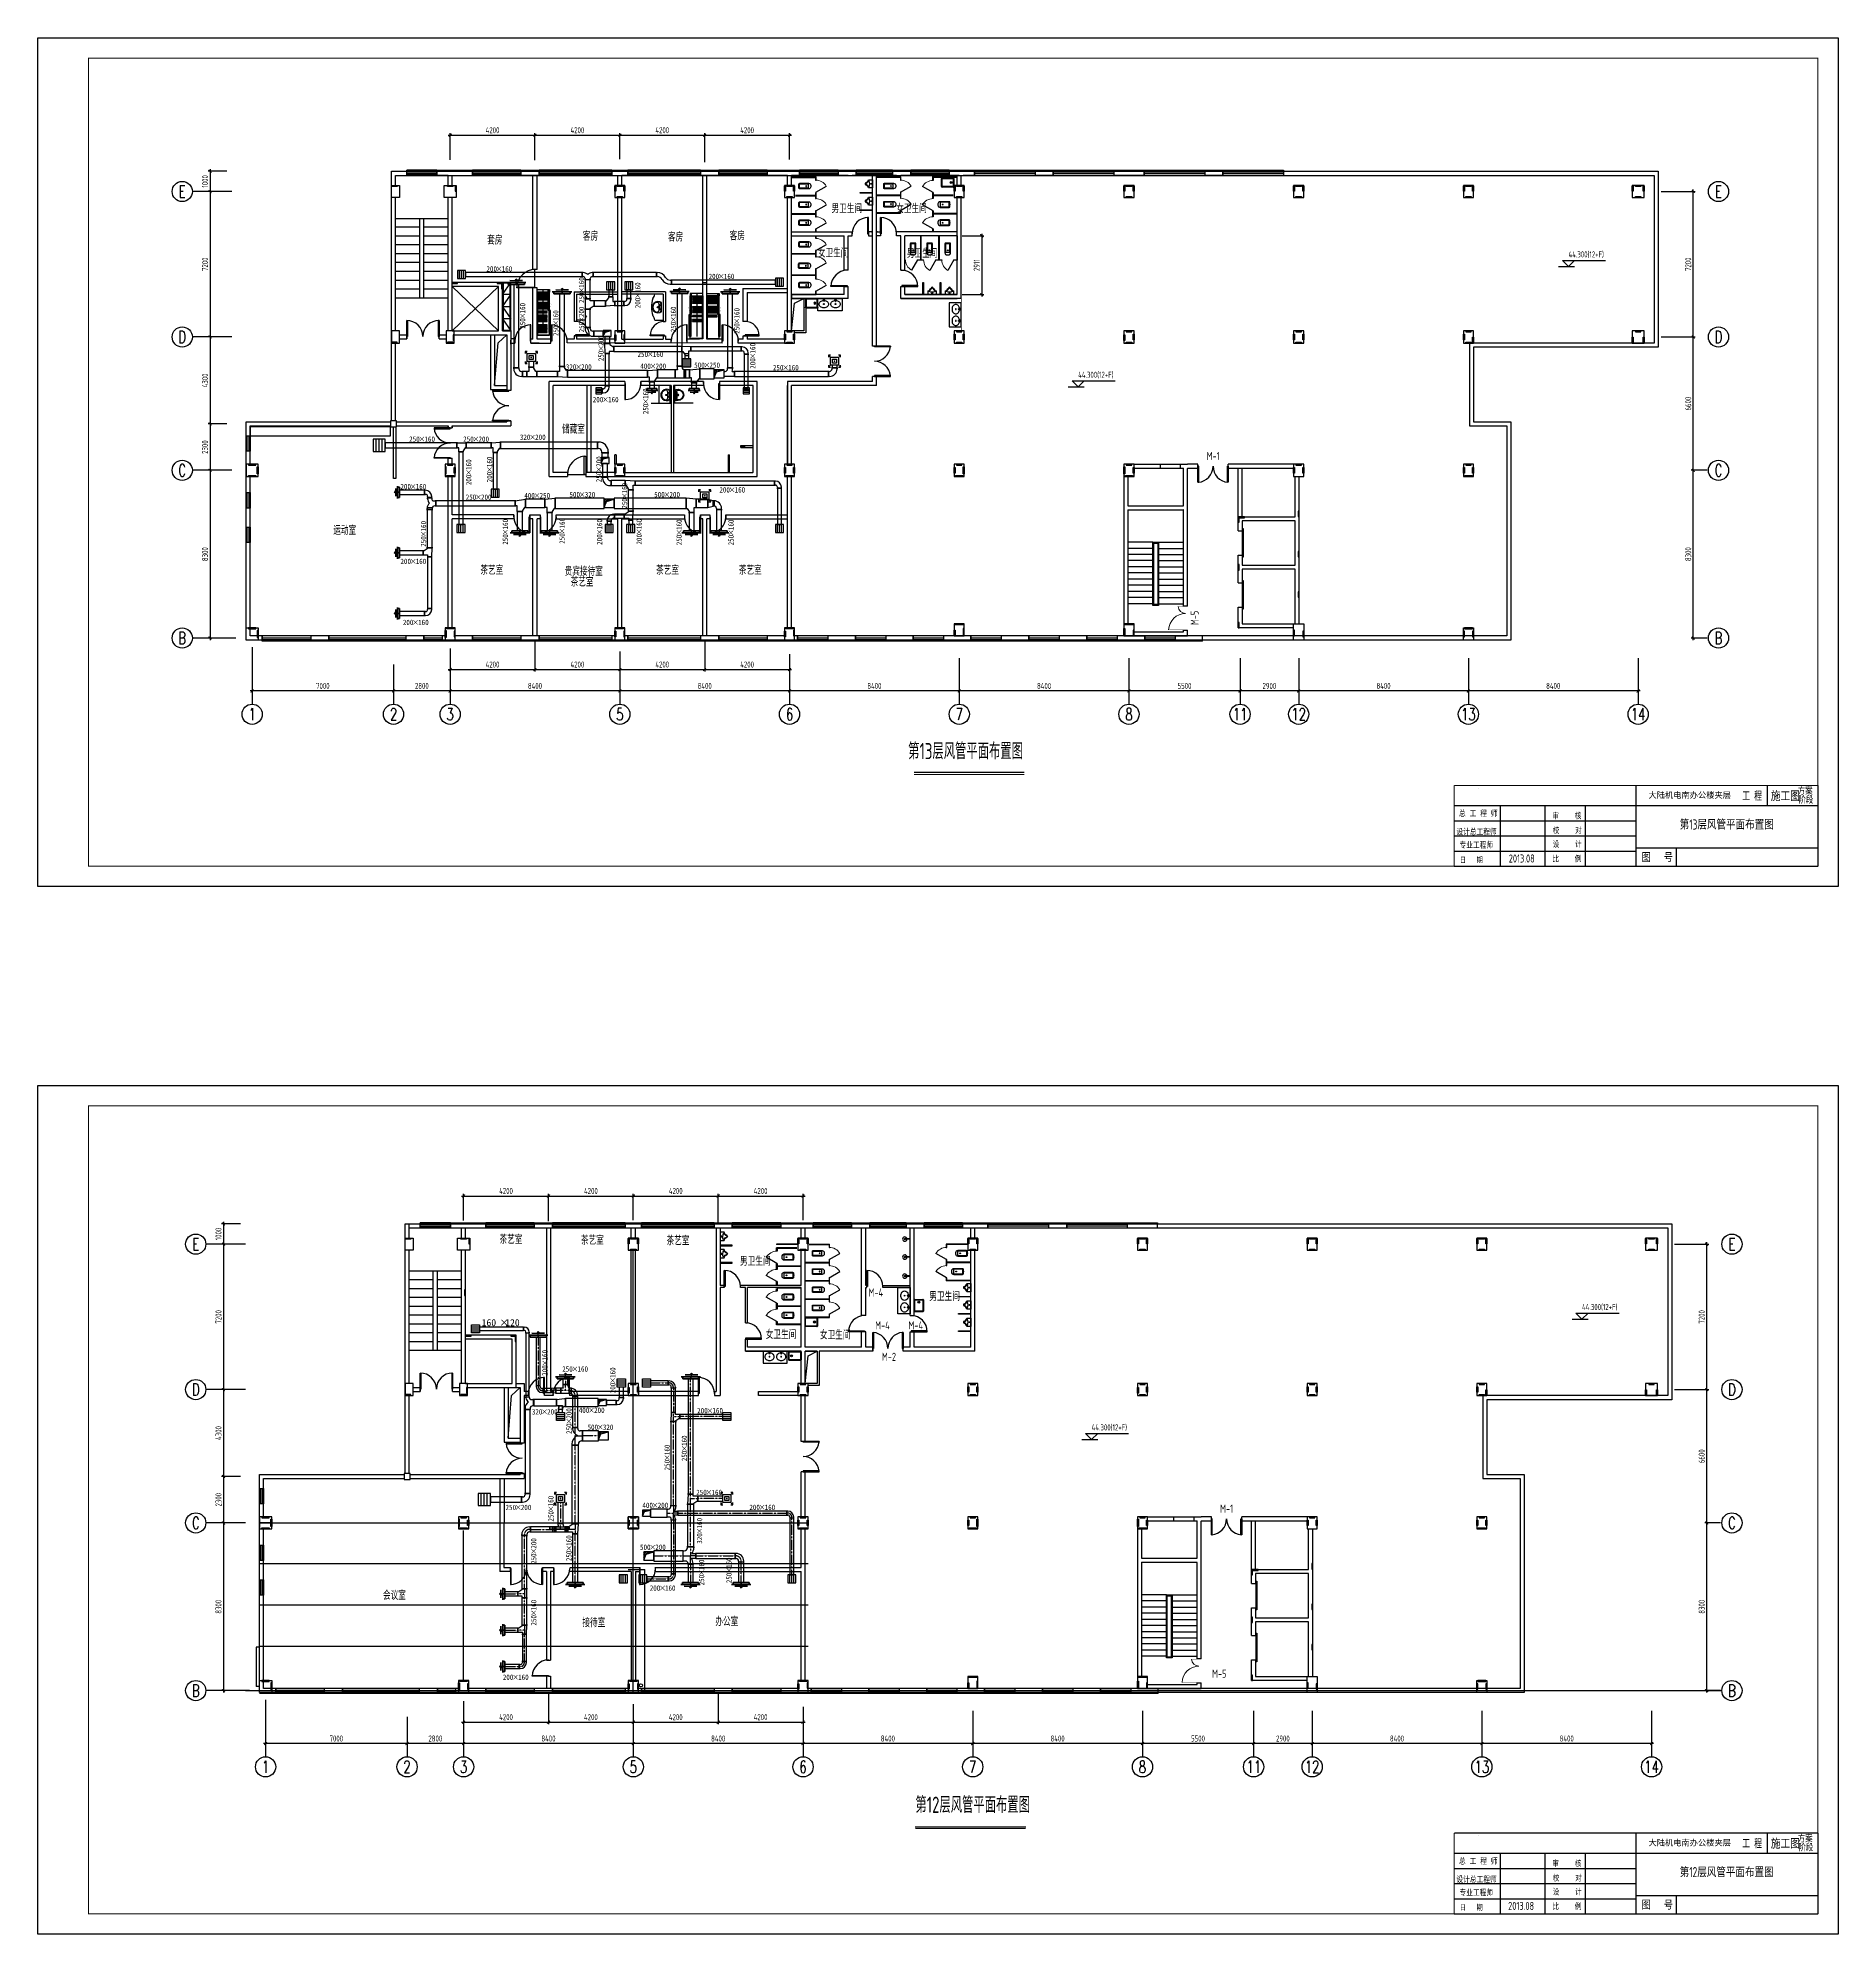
# Model space of a CAD drawing. Extents: x 428750 to 517850, y -31607 to 62245.
import ezdxf
from ezdxf.enums import TextEntityAlignment as Align

# ---------------------------------------------------------------- set-up
doc = ezdxf.new("R2010")
doc.units = 0
doc.header["$LTSCALE"] = 15
doc.linetypes.add('ACAD_ISO07W100', pattern=[3, 0, -3])
doc.linetypes.add('CENTER2', pattern=[1.125, 0.75, -0.125, 0.125, -0.125])
for name, color, linetype in [('ACS_COM', 7, 'Continuous'), ('ACS_HFG_FK', 200, 'Continuous'), ('ACS_JZ_BZ', 3, 'Continuous'), ('ACS_SFG_FK', 3, 'Continuous'), ('BORDER', 7, 'Continuous'), ('DUCT-回风标注', 3, 'Continuous'), ('DUCT-回风法兰', 2, 'Continuous'), ('DUCT-回风管', 6, 'Continuous'), ('DUCT-回风管端线', 2, 'Continuous'), ('DUCT-新风中心线', 5, 'CENTER2'), ('DUCT-新风标注', 3, 'Continuous'), ('DUCT-新风法兰', 2, 'Continuous'), ('DUCT-新风管', 3, 'Continuous'), ('DUCT-新风管端线', 2, 'Continuous'), ('DUCT-送风标注', 3, 'Continuous'), ('DUCT-送风法兰', 2, 'Continuous'), ('DUCT-送风管', 4, 'Continuous'), ('DUCT-送风管端线', 2, 'Continuous'), ('NUM', 7, 'Continuous'), ('TEXT', 7, 'Continuous'), ('图层1', 7, 'Continuous'), ('图层2', 3, 'Continuous'), ('图层3', 30, 'Continuous'), ('图层4', 251, 'Continuous'), ('图层5', 86, 'Continuous')]:
    doc.layers.add(name, color=color, linetype=linetype)
doc.styles.add('-宋体', font='txt')
doc.styles.add('FSD', font='txt.shx', dxfattribs={"width": 0.68, "bigfont": 'hztxt.shx'})
doc.styles.add('ST', font='SimSun.ttf', dxfattribs={"width": 0.85})
doc.styles.add('style3', font='SIMKAI.TTF')
doc.styles.add('TSSD_Axis', font='Complex.shx', dxfattribs={"width": 0.7, "bigfont": 'hztxt.shx'})
doc.styles.add('TSSD_Dimension', font='Tssdeng.shx', dxfattribs={"width": 0.7, "bigfont": 'hztxt.shx'})
doc.styles.add('TSSD_Label', font='Tssdeng.shx', dxfattribs={"width": 0.7, "bigfont": 'hztxt.shx'})
doc.styles.add('TSSD_Norm', font='Tssdeng.shx', dxfattribs={"width": 0.7, "bigfont": 'hztxt.shx'})
doc.styles.add('zz-0', font='ARIAL.TTF')
doc.styles.add('宋体', font='SIMSUN.TTC', dxfattribs={"width": 0.8})
doc.dimstyles.new('ISO-25', dxfattribs={"dimtxt": 2.5, "dimasz": 2.5, "dimexe": 1.25, "dimexo": 0.625, "dimtad": 1, "dimtxsty": 'Standard', "dimcen": 2.5, "dimadec": 0, "dimazin": 0, "dimtfac": 1, "dimtmove": 0, "dimatfit": 3, "dimfxl": 1, "dimarcsym": 0})
doc.dimstyles.new('TSSD_100_100', dxfattribs={"dimtxt": 300, "dimasz": 100, "dimexe": 100, "dimexo": 250, "dimgap": 100, "dimtad": 1, "dimdec": 0, "dimzin": 0, "dimdsep": 46, "dimtxsty": 'TSSD_Dimension', "dimblk": 'ARCHTICK', "dimcen": 0, "dimdle": 100, "dimclrt": 7, "dimadec": 0, "dimazin": 0, "dimtfac": 1, "dimtdec": 0, "dimtix": 1, "dimtmove": 2, "dimatfit": 3, "dimldrblk": 'ARCHTICK', "dimfxl": 1, "dimtolj": 1, "dimtzin": 0, "dimarcsym": 0})

# ---------------------------------------------------------------- blocks, each defined once
blk = doc.blocks.new('_ArchTick')
at = {"color": 0, "const_width": 0.5}
blk.add_lwpolyline([(-0.71, -0.71), (0.71, 0.71)], dxfattribs=at)
blk = doc.blocks.new('*D70')
at = {"layer": 'Defpoints', "color": 0}
for p in [(509510, -4657), (511349, -4657), (512287, -11257)]:
    blk.add_point(p, dxfattribs=at)
at = {"layer": '图层5', "color": 0, "lineweight": -2}
for p, q in [((509760, -4657), (511449, -4657)), ((511349, -11357), (511349, -4557)), ((512037, -11257), (511249, -11257))]:
    blk.add_line(p, q, dxfattribs=at)
at = {"layer": '图层5', "color": 0, "lineweight": -2, "xscale": 100, "yscale": 100, "zscale": 100}
for p, rotation in [((511349, -4657), 90), ((511349, -11257), 270)]:
    blk.add_blockref('_ArchTick', p, dxfattribs=dict(at, rotation=rotation))
at = {"layer": '图层5', "color": 7, "insert": (511099, -7957), "char_height": 300, "attachment_point": 5, "rotation": 90, "style": 'TSSD_Dimension'}
blk.add_mtext('\\A1;6600', dxfattribs=at)
blk = doc.blocks.new('*D71')
at = {"layer": 'Defpoints', "color": 0}
for p in [(509510, 2543), (511349, 2543), (509510, -4657)]:
    blk.add_point(p, dxfattribs=at)
at = {"layer": '图层5', "color": 0, "lineweight": -2}
for p, q in [((509760, 2543), (511449, 2543)), ((511349, -4757), (511349, 2643)), ((509760, -4657), (511449, -4657))]:
    blk.add_line(p, q, dxfattribs=at)
at = {"layer": '图层5', "color": 0, "lineweight": -2, "xscale": 100, "yscale": 100, "zscale": 100}
for p, rotation in [((511349, 2543), 90), ((511349, -4657), 270)]:
    blk.add_blockref('_ArchTick', p, dxfattribs=dict(at, rotation=rotation))
at = {"layer": '图层5', "color": 7, "insert": (511099, -1057), "char_height": 300, "attachment_point": 5, "rotation": 90, "style": 'TSSD_Dimension'}
blk.add_mtext('\\A1;7200', dxfattribs=at)
blk = doc.blocks.new('*D72')
at = {"layer": 'Defpoints', "color": 0}
for p in [(511349, -11257), (512287, -11257), (512287, -19557)]:
    blk.add_point(p, dxfattribs=at)
at = {"layer": '图层5', "color": 0, "lineweight": -2}
for p, q in [((512037, -11257), (511249, -11257)), ((511349, -19657), (511349, -11157)), ((512037, -19557), (511249, -19557))]:
    blk.add_line(p, q, dxfattribs=at)
at = {"layer": '图层5', "color": 0, "lineweight": -2, "xscale": 100, "yscale": 100, "zscale": 100}
for p, rotation in [((511349, -11257), 90), ((511349, -19557), 270)]:
    blk.add_blockref('_ArchTick', p, dxfattribs=dict(at, rotation=rotation))
at = {"layer": '图层5', "color": 7, "insert": (511099, -15407), "char_height": 300, "attachment_point": 5, "rotation": 90, "style": 'TSSD_Dimension'}
blk.add_mtext('\\A1;8300', dxfattribs=at)
blk = doc.blocks.new('*D73')
at = {"layer": 'Defpoints', "color": 0}
for p in [(488920, -20557), (491820, -20557), (488920, -22177)]:
    blk.add_point(p, dxfattribs=at)
at = {"layer": '图层5', "color": 0, "lineweight": -2}
for p, q in [((488920, -20807), (488920, -22277)), ((491820, -20807), (491820, -22277)), ((491920, -22177), (488820, -22177))]:
    blk.add_line(p, q, dxfattribs=at)
at = {"layer": '图层5', "color": 0, "lineweight": -2, "xscale": 100, "yscale": 100, "zscale": 100, "rotation": 180}
blk.add_blockref('_ArchTick', (488920, -22177), dxfattribs=at)
at = {"layer": '图层5', "color": 0, "lineweight": -2, "xscale": 100, "yscale": 100, "zscale": 100}
blk.add_blockref('_ArchTick', (491820, -22177), dxfattribs=at)
at = {"layer": '图层5', "color": 7, "insert": (490370, -21927), "char_height": 300, "attachment_point": 5, "style": 'TSSD_Dimension'}
blk.add_mtext('\\A1;2900', dxfattribs=at)
blk = doc.blocks.new('*D74')
at = {"layer": 'Defpoints', "color": 0}
for p in [(491820, -20557), (500220, -20557), (491820, -22177)]:
    blk.add_point(p, dxfattribs=at)
at = {"layer": '图层5', "color": 0, "lineweight": -2}
for p, q in [((491820, -20807), (491820, -22277)), ((500220, -20807), (500220, -22277)), ((500320, -22177), (491720, -22177))]:
    blk.add_line(p, q, dxfattribs=at)
at = {"layer": '图层5', "color": 0, "lineweight": -2, "xscale": 100, "yscale": 100, "zscale": 100, "rotation": 180}
blk.add_blockref('_ArchTick', (491820, -22177), dxfattribs=at)
at = {"layer": '图层5', "color": 0, "lineweight": -2, "xscale": 100, "yscale": 100, "zscale": 100}
blk.add_blockref('_ArchTick', (500220, -22177), dxfattribs=at)
at = {"layer": '图层5', "color": 7, "insert": (496020, -21927), "char_height": 300, "attachment_point": 5, "style": 'TSSD_Dimension'}
blk.add_mtext('\\A1;8400', dxfattribs=at)
blk = doc.blocks.new('*D75')
at = {"layer": 'Defpoints', "color": 0}
for p in [(475020, -20557), (483420, -20557), (475020, -22177)]:
    blk.add_point(p, dxfattribs=at)
at = {"layer": '图层5', "color": 0, "lineweight": -2}
for p, q in [((475020, -20807), (475020, -22277)), ((483420, -20807), (483420, -22277)), ((483520, -22177), (474920, -22177))]:
    blk.add_line(p, q, dxfattribs=at)
at = {"layer": '图层5', "color": 0, "lineweight": -2, "xscale": 100, "yscale": 100, "zscale": 100, "rotation": 180}
blk.add_blockref('_ArchTick', (475020, -22177), dxfattribs=at)
at = {"layer": '图层5', "color": 0, "lineweight": -2, "xscale": 100, "yscale": 100, "zscale": 100}
blk.add_blockref('_ArchTick', (483420, -22177), dxfattribs=at)
at = {"layer": '图层5', "color": 7, "insert": (479220, -21927), "char_height": 300, "attachment_point": 5, "style": 'TSSD_Dimension'}
blk.add_mtext('\\A1;8400', dxfattribs=at)
blk = doc.blocks.new('*D76')
at = {"layer": 'Defpoints', "color": 0}
for p in [(483420, -20557), (488920, -20557), (483420, -22177)]:
    blk.add_point(p, dxfattribs=at)
at = {"layer": '图层5', "color": 0, "lineweight": -2}
for p, q in [((483420, -20807), (483420, -22277)), ((488920, -20807), (488920, -22277)), ((489020, -22177), (483320, -22177))]:
    blk.add_line(p, q, dxfattribs=at)
at = {"layer": '图层5', "color": 0, "lineweight": -2, "xscale": 100, "yscale": 100, "zscale": 100, "rotation": 180}
blk.add_blockref('_ArchTick', (483420, -22177), dxfattribs=at)
at = {"layer": '图层5', "color": 0, "lineweight": -2, "xscale": 100, "yscale": 100, "zscale": 100}
blk.add_blockref('_ArchTick', (488920, -22177), dxfattribs=at)
at = {"layer": '图层5', "color": 7, "insert": (486170, -21927), "char_height": 300, "attachment_point": 5, "style": 'TSSD_Dimension'}
blk.add_mtext('\\A1;5500', dxfattribs=at)
blk = doc.blocks.new('*D77')
at = {"layer": 'Defpoints', "color": 0}
for p in [(466620, 4925), (462420, 3343), (466620, 3477)]:
    blk.add_point(p, dxfattribs=at)
at = {"layer": '图层5', "color": 0, "lineweight": -2}
for p, q in [((462320, 4925), (466720, 4925)), ((462420, 3593), (462420, 5025)), ((466620, 3727), (466620, 5025))]:
    blk.add_line(p, q, dxfattribs=at)
at = {"layer": '图层5', "color": 0, "lineweight": -2, "xscale": 100, "yscale": 100, "zscale": 100, "rotation": 180}
blk.add_blockref('_ArchTick', (462420, 4925), dxfattribs=at)
at = {"layer": '图层5', "color": 0, "lineweight": -2, "xscale": 100, "yscale": 100, "zscale": 100}
blk.add_blockref('_ArchTick', (466620, 4925), dxfattribs=at)
at = {"layer": '图层5', "color": 7, "insert": (464520, 5175), "char_height": 300, "attachment_point": 5, "style": 'TSSD_Dimension'}
blk.add_mtext('\\A1;4200', dxfattribs=at)
blk = doc.blocks.new('*D78')
at = {"layer": 'Defpoints', "color": 0}
for p in [(458220, 4925), (454020, 3435), (458220, 3483)]:
    blk.add_point(p, dxfattribs=at)
at = {"layer": '图层5', "color": 0, "lineweight": -2}
for p, q in [((453920, 4925), (458320, 4925)), ((454020, 3685), (454020, 5025)), ((458220, 3733), (458220, 5025))]:
    blk.add_line(p, q, dxfattribs=at)
at = {"layer": '图层5', "color": 0, "lineweight": -2, "xscale": 100, "yscale": 100, "zscale": 100, "rotation": 180}
blk.add_blockref('_ArchTick', (454020, 4925), dxfattribs=at)
at = {"layer": '图层5', "color": 0, "lineweight": -2, "xscale": 100, "yscale": 100, "zscale": 100}
blk.add_blockref('_ArchTick', (458220, 4925), dxfattribs=at)
at = {"layer": '图层5', "color": 7, "insert": (456120, 5175), "char_height": 300, "attachment_point": 5, "style": 'TSSD_Dimension'}
blk.add_mtext('\\A1;4200', dxfattribs=at)
blk = doc.blocks.new('*D79')
at = {"layer": 'Defpoints', "color": 0}
for p in [(462420, 4925), (458220, 3483), (462420, 3343)]:
    blk.add_point(p, dxfattribs=at)
at = {"layer": '图层5', "color": 0, "lineweight": -2}
for p, q in [((458120, 4925), (462520, 4925)), ((458220, 3733), (458220, 5025)), ((462420, 3593), (462420, 5025))]:
    blk.add_line(p, q, dxfattribs=at)
at = {"layer": '图层5', "color": 0, "lineweight": -2, "xscale": 100, "yscale": 100, "zscale": 100, "rotation": 180}
blk.add_blockref('_ArchTick', (458220, 4925), dxfattribs=at)
at = {"layer": '图层5', "color": 0, "lineweight": -2, "xscale": 100, "yscale": 100, "zscale": 100}
blk.add_blockref('_ArchTick', (462420, 4925), dxfattribs=at)
at = {"layer": '图层5', "color": 7, "insert": (460320, 5175), "char_height": 300, "attachment_point": 5, "style": 'TSSD_Dimension'}
blk.add_mtext('\\A1;4200', dxfattribs=at)
blk = doc.blocks.new('*D80')
at = {"layer": 'Defpoints', "color": 0}
for p in [(462420, -19457), (466620, -20101), (466620, -21119)]:
    blk.add_point(p, dxfattribs=at)
at = {"layer": '图层5', "color": 0, "lineweight": -2}
for p, q in [((462420, -19707), (462420, -21219)), ((466620, -20351), (466620, -21219)), ((462320, -21119), (466720, -21119))]:
    blk.add_line(p, q, dxfattribs=at)
at = {"layer": '图层5', "color": 0, "lineweight": -2, "xscale": 100, "yscale": 100, "zscale": 100, "rotation": 180}
blk.add_blockref('_ArchTick', (462420, -21119), dxfattribs=at)
at = {"layer": '图层5', "color": 0, "lineweight": -2, "xscale": 100, "yscale": 100, "zscale": 100}
blk.add_blockref('_ArchTick', (466620, -21119), dxfattribs=at)
at = {"layer": '图层5', "color": 7, "insert": (464520, -20869), "char_height": 300, "attachment_point": 5, "style": 'TSSD_Dimension'}
blk.add_mtext('\\A1;4200', dxfattribs=at)
blk = doc.blocks.new('*D81')
at = {"layer": 'Defpoints', "color": 0}
for p in [(454020, -19457), (458220, -19980), (458220, -21119)]:
    blk.add_point(p, dxfattribs=at)
at = {"layer": '图层5', "color": 0, "lineweight": -2}
for p, q in [((454020, -19707), (454020, -21219)), ((458220, -20230), (458220, -21219)), ((453920, -21119), (458320, -21119))]:
    blk.add_line(p, q, dxfattribs=at)
at = {"layer": '图层5', "color": 0, "lineweight": -2, "xscale": 100, "yscale": 100, "zscale": 100, "rotation": 180}
blk.add_blockref('_ArchTick', (454020, -21119), dxfattribs=at)
at = {"layer": '图层5', "color": 0, "lineweight": -2, "xscale": 100, "yscale": 100, "zscale": 100}
blk.add_blockref('_ArchTick', (458220, -21119), dxfattribs=at)
at = {"layer": '图层5', "color": 7, "insert": (456120, -20869), "char_height": 300, "attachment_point": 5, "style": 'TSSD_Dimension'}
blk.add_mtext('\\A1;4200', dxfattribs=at)
blk = doc.blocks.new('*D82')
at = {"layer": 'Defpoints', "color": 0}
for p in [(458220, -20861), (466620, -20861), (458220, -22177)]:
    blk.add_point(p, dxfattribs=at)
at = {"layer": '图层5', "color": 0, "lineweight": -2}
for p, q in [((458220, -21111), (458220, -22277)), ((466620, -21111), (466620, -22277)), ((466720, -22177), (458120, -22177))]:
    blk.add_line(p, q, dxfattribs=at)
at = {"layer": '图层5', "color": 0, "lineweight": -2, "xscale": 100, "yscale": 100, "zscale": 100, "rotation": 180}
blk.add_blockref('_ArchTick', (458220, -22177), dxfattribs=at)
at = {"layer": '图层5', "color": 0, "lineweight": -2, "xscale": 100, "yscale": 100, "zscale": 100}
blk.add_blockref('_ArchTick', (466620, -22177), dxfattribs=at)
at = {"layer": '图层5', "color": 7, "insert": (462420, -21927), "char_height": 300, "attachment_point": 5, "style": 'TSSD_Dimension'}
blk.add_mtext('\\A1;8400', dxfattribs=at)
blk = doc.blocks.new('*D83')
at = {"layer": 'Defpoints', "color": 0}
for p in [(462420, -19457), (458220, -19980), (462420, -21119)]:
    blk.add_point(p, dxfattribs=at)
at = {"layer": '图层5', "color": 0, "lineweight": -2}
for p, q in [((462420, -19707), (462420, -21219)), ((458220, -20230), (458220, -21219)), ((458120, -21119), (462520, -21119))]:
    blk.add_line(p, q, dxfattribs=at)
at = {"layer": '图层5', "color": 0, "lineweight": -2, "xscale": 100, "yscale": 100, "zscale": 100, "rotation": 180}
blk.add_blockref('_ArchTick', (458220, -21119), dxfattribs=at)
at = {"layer": '图层5', "color": 0, "lineweight": -2, "xscale": 100, "yscale": 100, "zscale": 100}
blk.add_blockref('_ArchTick', (462420, -21119), dxfattribs=at)
at = {"layer": '图层5', "color": 7, "insert": (460320, -20869), "char_height": 300, "attachment_point": 5, "style": 'TSSD_Dimension'}
blk.add_mtext('\\A1;4200', dxfattribs=at)
blk = doc.blocks.new('*D84')
at = {"layer": 'Defpoints', "color": 0}
for p in [(439020, 3543), (437937, 2543), (439020, 2543)]:
    blk.add_point(p, dxfattribs=at)
at = {"layer": '图层5', "color": 0, "lineweight": -2}
for p, q in [((438770, 3543), (437837, 3543)), ((437937, 3643), (437937, 2443)), ((438770, 2543), (437837, 2543))]:
    blk.add_line(p, q, dxfattribs=at)
at = {"layer": '图层5', "color": 0, "lineweight": -2, "xscale": 100, "yscale": 100, "zscale": 100}
for p, rotation in [((437937, 3543), 90), ((437937, 2543), 270)]:
    blk.add_blockref('_ArchTick', p, dxfattribs=dict(at, rotation=rotation))
at = {"layer": '图层5', "color": 7, "insert": (437687, 3043), "char_height": 300, "attachment_point": 5, "rotation": 90, "style": 'TSSD_Dimension'}
blk.add_mtext('\\A1;1000', dxfattribs=at)
blk = doc.blocks.new('*D85')
at = {"layer": 'Defpoints', "color": 0}
for p in [(439020, -4657), (437937, -8957), (439020, -8957)]:
    blk.add_point(p, dxfattribs=at)
at = {"layer": '图层5', "color": 0, "lineweight": -2}
for p, q in [((438770, -4657), (437837, -4657)), ((437937, -4557), (437937, -9057)), ((438770, -8957), (437837, -8957))]:
    blk.add_line(p, q, dxfattribs=at)
at = {"layer": '图层5', "color": 0, "lineweight": -2, "xscale": 100, "yscale": 100, "zscale": 100}
for p, rotation in [((437937, -4657), 90), ((437937, -8957), 270)]:
    blk.add_blockref('_ArchTick', p, dxfattribs=dict(at, rotation=rotation))
at = {"layer": '图层5', "color": 7, "insert": (437687, -6807), "char_height": 300, "attachment_point": 5, "rotation": 90, "style": 'TSSD_Dimension'}
blk.add_mtext('\\A1;4300', dxfattribs=at)
blk = doc.blocks.new('*D86')
at = {"layer": 'Defpoints', "color": 0}
for p in [(439020, 2543), (437937, -4657), (439020, -4657)]:
    blk.add_point(p, dxfattribs=at)
at = {"layer": '图层5', "color": 0, "lineweight": -2}
for p, q in [((438770, 2543), (437837, 2543)), ((437937, 2643), (437937, -4757)), ((438770, -4657), (437837, -4657))]:
    blk.add_line(p, q, dxfattribs=at)
at = {"layer": '图层5', "color": 0, "lineweight": -2, "xscale": 100, "yscale": 100, "zscale": 100}
for p, rotation in [((437937, 2543), 90), ((437937, -4657), 270)]:
    blk.add_blockref('_ArchTick', p, dxfattribs=dict(at, rotation=rotation))
at = {"layer": '图层5', "color": 7, "insert": (437687, -1057), "char_height": 300, "attachment_point": 5, "rotation": 90, "style": 'TSSD_Dimension'}
blk.add_mtext('\\A1;7200', dxfattribs=at)
blk = doc.blocks.new('*D87')
at = {"layer": 'Defpoints', "color": 0}
for p in [(447020, -20861), (449820, -20861), (447020, -22177)]:
    blk.add_point(p, dxfattribs=at)
at = {"layer": '图层5', "color": 0, "lineweight": -2}
for p, q in [((447020, -21111), (447020, -22277)), ((449820, -21111), (449820, -22277)), ((449920, -22177), (446920, -22177))]:
    blk.add_line(p, q, dxfattribs=at)
at = {"layer": '图层5', "color": 0, "lineweight": -2, "xscale": 100, "yscale": 100, "zscale": 100, "rotation": 180}
blk.add_blockref('_ArchTick', (447020, -22177), dxfattribs=at)
at = {"layer": '图层5', "color": 0, "lineweight": -2, "xscale": 100, "yscale": 100, "zscale": 100}
blk.add_blockref('_ArchTick', (449820, -22177), dxfattribs=at)
at = {"layer": '图层5', "color": 7, "insert": (448420, -21927), "char_height": 300, "attachment_point": 5, "style": 'TSSD_Dimension'}
blk.add_mtext('\\A1;2800', dxfattribs=at)
blk = doc.blocks.new('*D88')
at = {"layer": 'Defpoints', "color": 0}
for p in [(440020, -20007), (447020, -20861), (440020, -22177)]:
    blk.add_point(p, dxfattribs=at)
at = {"layer": '图层5', "color": 0, "lineweight": -2}
for p, q in [((440020, -20257), (440020, -22277)), ((447020, -21111), (447020, -22277)), ((447120, -22177), (439920, -22177))]:
    blk.add_line(p, q, dxfattribs=at)
at = {"layer": '图层5', "color": 0, "lineweight": -2, "xscale": 100, "yscale": 100, "zscale": 100, "rotation": 180}
blk.add_blockref('_ArchTick', (440020, -22177), dxfattribs=at)
at = {"layer": '图层5', "color": 0, "lineweight": -2, "xscale": 100, "yscale": 100, "zscale": 100}
blk.add_blockref('_ArchTick', (447020, -22177), dxfattribs=at)
at = {"layer": '图层5', "color": 7, "insert": (443520, -21927), "char_height": 300, "attachment_point": 5, "style": 'TSSD_Dimension'}
blk.add_mtext('\\A1;7000', dxfattribs=at)
blk = doc.blocks.new('*D89')
at = {"layer": 'Defpoints', "color": 0}
for p in [(439020, -11257), (437937, -19557), (439220, -19557)]:
    blk.add_point(p, dxfattribs=at)
at = {"layer": '图层5', "color": 0, "lineweight": -2}
for p, q in [((438770, -11257), (437837, -11257)), ((437937, -11157), (437937, -19657)), ((438970, -19557), (437837, -19557))]:
    blk.add_line(p, q, dxfattribs=at)
at = {"layer": '图层5', "color": 0, "lineweight": -2, "xscale": 100, "yscale": 100, "zscale": 100}
for p, rotation in [((437937, -11257), 90), ((437937, -19557), 270)]:
    blk.add_blockref('_ArchTick', p, dxfattribs=dict(at, rotation=rotation))
at = {"layer": '图层5', "color": 7, "insert": (437687, -15407), "char_height": 300, "attachment_point": 5, "rotation": 90, "style": 'TSSD_Dimension'}
blk.add_mtext('\\A1;8300', dxfattribs=at)
blk = doc.blocks.new('*D90')
at = {"layer": 'Defpoints', "color": 0}
for p in [(454020, 4925), (449820, 3455), (454020, 3435)]:
    blk.add_point(p, dxfattribs=at)
at = {"layer": '图层5', "color": 0, "lineweight": -2}
for p, q in [((449720, 4925), (454120, 4925)), ((449820, 3705), (449820, 5025)), ((454020, 3685), (454020, 5025))]:
    blk.add_line(p, q, dxfattribs=at)
at = {"layer": '图层5', "color": 0, "lineweight": -2, "xscale": 100, "yscale": 100, "zscale": 100, "rotation": 180}
blk.add_blockref('_ArchTick', (449820, 4925), dxfattribs=at)
at = {"layer": '图层5', "color": 0, "lineweight": -2, "xscale": 100, "yscale": 100, "zscale": 100}
blk.add_blockref('_ArchTick', (454020, 4925), dxfattribs=at)
at = {"layer": '图层5', "color": 7, "insert": (451920, 5175), "char_height": 300, "attachment_point": 5, "style": 'TSSD_Dimension'}
blk.add_mtext('\\A1;4200', dxfattribs=at)
blk = doc.blocks.new('*D91')
at = {"layer": 'Defpoints', "color": 0}
for p in [(449820, -20861), (458220, -20861), (449820, -22177)]:
    blk.add_point(p, dxfattribs=at)
at = {"layer": '图层5', "color": 0, "lineweight": -2}
for p, q in [((449820, -21111), (449820, -22277)), ((458220, -21111), (458220, -22277)), ((458320, -22177), (449720, -22177))]:
    blk.add_line(p, q, dxfattribs=at)
at = {"layer": '图层5', "color": 0, "lineweight": -2, "xscale": 100, "yscale": 100, "zscale": 100, "rotation": 180}
blk.add_blockref('_ArchTick', (449820, -22177), dxfattribs=at)
at = {"layer": '图层5', "color": 0, "lineweight": -2, "xscale": 100, "yscale": 100, "zscale": 100}
blk.add_blockref('_ArchTick', (458220, -22177), dxfattribs=at)
at = {"layer": '图层5', "color": 7, "insert": (454020, -21927), "char_height": 300, "attachment_point": 5, "style": 'TSSD_Dimension'}
blk.add_mtext('\\A1;8400', dxfattribs=at)
blk = doc.blocks.new('*D92')
at = {"layer": 'Defpoints', "color": 0}
for p in [(454020, -19457), (449820, -19823), (454020, -21119)]:
    blk.add_point(p, dxfattribs=at)
at = {"layer": '图层5', "color": 0, "lineweight": -2}
for p, q in [((454020, -19707), (454020, -21219)), ((449820, -20073), (449820, -21219)), ((449720, -21119), (454120, -21119))]:
    blk.add_line(p, q, dxfattribs=at)
at = {"layer": '图层5', "color": 0, "lineweight": -2, "xscale": 100, "yscale": 100, "zscale": 100, "rotation": 180}
blk.add_blockref('_ArchTick', (449820, -21119), dxfattribs=at)
at = {"layer": '图层5', "color": 0, "lineweight": -2, "xscale": 100, "yscale": 100, "zscale": 100}
blk.add_blockref('_ArchTick', (454020, -21119), dxfattribs=at)
at = {"layer": '图层5', "color": 7, "insert": (451920, -20869), "char_height": 300, "attachment_point": 5, "style": 'TSSD_Dimension'}
blk.add_mtext('\\A1;4200', dxfattribs=at)
blk = doc.blocks.new('*D93')
at = {"layer": 'Defpoints', "color": 0}
for p in [(475020, -20557), (466620, -20861), (466620, -22177)]:
    blk.add_point(p, dxfattribs=at)
at = {"layer": '图层5', "color": 0, "lineweight": -2}
for p, q in [((466620, -21111), (466620, -22277)), ((475020, -20807), (475020, -22277)), ((475120, -22177), (466520, -22177))]:
    blk.add_line(p, q, dxfattribs=at)
at = {"layer": '图层5', "color": 0, "lineweight": -2, "xscale": 100, "yscale": 100, "zscale": 100, "rotation": 180}
blk.add_blockref('_ArchTick', (466620, -22177), dxfattribs=at)
at = {"layer": '图层5', "color": 0, "lineweight": -2, "xscale": 100, "yscale": 100, "zscale": 100}
blk.add_blockref('_ArchTick', (475020, -22177), dxfattribs=at)
at = {"layer": '图层5', "color": 7, "insert": (470820, -21927), "char_height": 300, "attachment_point": 5, "style": 'TSSD_Dimension'}
blk.add_mtext('\\A1;8400', dxfattribs=at)
blk = doc.blocks.new('*D94')
at = {"layer": 'Defpoints', "color": 0}
for p in [(500220, -20557), (508620, -20557), (500220, -22177)]:
    blk.add_point(p, dxfattribs=at)
at = {"layer": '图层5', "color": 0, "lineweight": -2}
for p, q in [((500220, -20807), (500220, -22277)), ((508620, -20807), (508620, -22277)), ((508720, -22177), (500120, -22177))]:
    blk.add_line(p, q, dxfattribs=at)
at = {"layer": '图层5', "color": 0, "lineweight": -2, "xscale": 100, "yscale": 100, "zscale": 100, "rotation": 180}
blk.add_blockref('_ArchTick', (500220, -22177), dxfattribs=at)
at = {"layer": '图层5', "color": 0, "lineweight": -2, "xscale": 100, "yscale": 100, "zscale": 100}
blk.add_blockref('_ArchTick', (508620, -22177), dxfattribs=at)
at = {"layer": '图层5', "color": 7, "insert": (504420, -21927), "char_height": 300, "attachment_point": 5, "style": 'TSSD_Dimension'}
blk.add_mtext('\\A1;8400', dxfattribs=at)
blk = doc.blocks.new('$DorLib2D$00000025')
at = {"const_width": 0.02}
for points in [[(-0.481, 0.001), (-0.481, 0.308)], [(0.481, -0.001), (0.481, 0.691)]]:
    blk.add_lwpolyline(points, dxfattribs=at)
at = {"lineweight": 13}
for centre, radius, start, end in [((-0.501, 0.003), 0.307, 359.78987, 85.75083), ((0.505, -0.002), 0.699, 91.93969, 179.72377)]:
    blk.add_arc(centre, radius, start, end, dxfattribs=at)
blk = doc.blocks.new('*D95')
at = {"layer": 'Defpoints', "color": 0}
for p in [(439020, -8957), (437937, -11257), (439020, -11257)]:
    blk.add_point(p, dxfattribs=at)
at = {"layer": '图层5', "color": 0, "lineweight": -2}
for p, q in [((438770, -8957), (437837, -8957)), ((437937, -8857), (437937, -11357)), ((438770, -11257), (437837, -11257))]:
    blk.add_line(p, q, dxfattribs=at)
at = {"layer": '图层5', "color": 0, "lineweight": -2, "xscale": 100, "yscale": 100, "zscale": 100}
for p, rotation in [((437937, -8957), 90), ((437937, -11257), 270)]:
    blk.add_blockref('_ArchTick', p, dxfattribs=dict(at, rotation=rotation))
at = {"layer": '图层5', "color": 7, "insert": (437687, -10107), "char_height": 300, "attachment_point": 5, "rotation": 90, "style": 'TSSD_Dimension'}
blk.add_mtext('\\A1;2300', dxfattribs=at)
blk = doc.blocks.new('_LV8')
for p, q in [((-205, 0), (205, 0)), ((-205, -191), (-205, 0)), ((205, 0), (205, -191))]:
    blk.add_line(p, q)
blk.add_circle((0, -60), 20)
for centre, radius, start, end in [((-243, -391), 203, 19.26394, 79.28939), ((-152, -175), 10, 114.10839, 248.1394), ((5, -526), 395, 66.66751, 114.10839), ((-243, -401), 233, 19.26394, 68.1394), ((0, -306), 54, 199.26394, 269.77771), ((0, -316), 24, 199.26394, 269.49984), ((0, -306), 54, 270.22229, 340.73606), ((0, -316), 24, 270.50016, 340.73606), ((243, -401), 233, 110.49411, 160.73606), ((243, -391), 203, 100.71061, 160.73606), ((158, -173), 10, 290.49411, 66.66751)]:
    blk.add_arc(centre, radius, start, end)
blk = doc.blocks.new('$TCHSYS$APDOOR2D')
blk.add_line((0.5, 0), (0, 0.87))
at = {"lineweight": 13}
blk.add_arc((0.5, 0), 1, 120, 180, dxfattribs=at)
blk = doc.blocks.new('$lvtry$00000200')
for p, q in [((-140, -40, 0), (-140, -480, 0)), ((140, -470, 0), (-140, -470, 0)), ((-110, -40, 0), (-110, -470, 0)), ((100, 0, 0), (-100, 0, 0)), ((100, -30, 0), (-100, -30, 0)), ((-30, -590, 0), (30, -590, 0)), ((110, -470, 0), (110, -40, 0)), ((140, -480, 0), (140, -40, 0))]:
    blk.add_line(p, q)
blk.add_circle((0, -359, 0), 20)
for centre, radius, start, end in [((-100, -40, 0), 40, 90, 180), ((-30, -480, 0), 110, 180, 270), ((-100, -40, 0), 10, 90, 180), ((30, -480, 0), 110, 270, 0), ((100, -40, 0), 40, 0, 90), ((100, -40, 0), 10, 0, 90)]:
    blk.add_arc(centre, radius, start, end)
blk.add_point((0, 0))
blk = doc.blocks.new('$plan$00001091')
for p, q in [((-275, -410), (-275, -50)), ((-255, -30), (255, -30)), ((255, -430), (-255, -430)), ((275, -50), (275, -410))]:
    blk.add_line(p, q)
for points in [[(-275, 0, 0.414214), (-305, -30, 0.414214)], [(305, -30, 0.414214), (275, 0, 0.414214)], [(-305, -430, 0.414214), (-275, -460, 0.414214)], [(275, -460, 0.414214), (305, -430, 0.414214)]]:
    blk.add_lwpolyline(points, format="xyb")
for points in [[(-275, 0), (275, 0)], [(-305, -430), (-305, -30)], [(275, -460), (-275, -460)], [(305, -30), (305, -430)]]:
    blk.add_lwpolyline(points)
for radius in [50, 32.5]:
    blk.add_circle((165, -230), radius)
for centre, start, end in [((-255, -50), 90, 180), ((-255, -410), 180, 270), ((255, -50), 0, 90), ((255, -410), 270, 360)]:
    blk.add_arc(centre, 20, start, end)
at = {"style": 'zz-0'}
for tag in ['YSIZE', 'XSIZE']:
    blk.add_attdef(tag, (0, 0), '', height=0.5, dxfattribs=at)
blk = doc.blocks.new('$lvtry$00000194')
for p, q in [((-17, -27, 0), (-17, -17, 0)), ((17, -27, 0), (17, -17, 0))]:
    blk.add_line(p, q)
at = {"elevation": 0}
blk.add_lwpolyline([(14, -39, -0.067374), (92, -53, -0.088152), (166, -93, -0.105269), (218, -155, -0.121685), (235, -224, -0.121685), (218, -292, -0.105269), (166, -355, -0.088152), (92, -394, -0.078966), (0, -409, -0.078966), (-92, -394, -0.088152), (-166, -355, -0.105269), (-218, -292, -0.121685), (-235, -224, -0.121685), (-218, -155, -0.105269), (-166, -93, -0.088152), (-92, -53, -0.059935), (-23, -40, -0.059935)], format="xyb", dxfattribs=at)
for centre, radius in [((0, -221, 0), 20), ((0, -27, 0), 16.7), ((0, -221, 0), 15)]:
    blk.add_circle(centre, radius)
for centre, radius, start, end in [((-40, -17, 0), 10.1, 106.60956, 258.16482), ((-64, 250, 0), 259, 274.70692, 282.37316), ((-75, -197, 0), 173, 71.36005, 79.18732), ((-29, -63, 0), 6.77, 155.34398, 308.32242), ((-171, 35, 0), 166, 324.84107, 338.13372), ((-171, 35, 0), 170, 324.84107, 331.35233), ((-29, -63, 0), 3.37, 155.34398, 308.32242), ((100, -178, 0), 170, 132.31406, 138.82532), ((100, -178, 0), 166, 125.53268, 138.82532), ((-12, -42, 0), 10.6, 201.89238, 261.77402), ((0, -17, 0), 16.7, 0, 180), ((-381, -99, 0), 372, 2.39824, 6.76269), ((0, -80, 0), 9.9, 201.78369, 338.21631), ((64, 250, 0), 259, 257.62684, 265.29308), ((381, -99, 0), 372, 170.10083, 177.60176), ((75, -197, 0), 173, 100.81268, 110.41907), ((40, -17, 0), 10.1, 281.83518, 73.39044)]:
    blk.add_arc(centre, radius, start, end)
blk.add_point((0, -17, 0))
blk = doc.blocks.new('_recthole')
h = blk.add_hatch()
h.set_pattern_fill('ANSI31', color=256, style=0)
h.set_pattern_definition([(45, (0, 0), (-0.088388, 0.088388), [])])
h.paths.add_polyline_path([(0.5, 0.5), (-0.5, 0.5), (-0.5, -0.5), (-0.25, 0.24)])
for p, q in [((-0.5, -0.5), (-0.25, 0.24)), ((-0.25, 0.24), (0.5, 0.5))]:
    blk.add_line(p, q)
blk.add_lwpolyline([(-0.5, -0.5), (0.5, -0.5), (0.5, 0.5), (-0.5, 0.5)], close=True)
blk = doc.blocks.new('H-DTDFFS-7')
for p, q in [((-0.5, 0.5), (-0.5, -0.5)), ((-0.5, 0.5), (0.5, 0.5)), ((0.5, 0.6), (0.5, -0.6)), ((-0.5, -0.5), (0.5, -0.5))]:
    blk.add_line(p, q)
blk.add_point((0, 0))
mesh = blk.add_polymesh((2, 7))
for k, corner in enumerate([(-0.5, -0.5), (-0.5, -0.33), (-0.5, -0.17), (-0.5, 0), (-0.5, 0.17), (-0.5, 0.33), (-0.5, 0.5), (-0.5, -0.5, 1), (-0.5, -0.33, 1), (-0.5, -0.17, 1), (-0.5, 0, 1), (-0.5, 0.17, 1), (-0.5, 0.33, 1), (-0.5, 0.5, 1)]):
    mesh.set_mesh_vertex(divmod(k, 7), corner)
mesh = blk.add_polymesh((2, 7))
for k, corner in enumerate([(-0.5, 0.5), (-0.5, 0.5), (-0.25, 0.5), (0, 0.5), (0.25, 0.5), (0.5, 0.5), (0.5, 0.5), (-0.5, 0.5, 1), (-0.5, 0.5, 1), (-0.25, 0.5, 1), (0, 0.5, 1), (0.25, 0.5, 1), (0.5, 0.5, 1), (0.5, 0.5, 1)]):
    mesh.set_mesh_vertex(divmod(k, 7), corner)
mesh = blk.add_polymesh((2, 7))
for k, corner in enumerate([(0.5, 0.6), (0.5, 0.5), (0.5, 0.25), (0.5, 0), (0.5, -0.25), (0.5, -0.5), (0.5, -0.6), (0.5, 0.6, 1), (0.5, 0.5, 1), (0.5, 0.25, 1), (0.5, 0, 1), (0.5, -0.25, 1), (0.5, -0.5, 1), (0.5, -0.6, 1)]):
    mesh.set_mesh_vertex(divmod(k, 7), corner)
mesh = blk.add_polymesh((2, 7))
for k, corner in enumerate([(0.5, -0.5), (0.5, -0.5), (0.25, -0.5), (0, -0.5), (-0.25, -0.5), (-0.5, -0.5), (-0.5, -0.5), (0.5, -0.5, 1), (0.5, -0.5, 1), (0.25, -0.5, 1), (0, -0.5, 1), (-0.25, -0.5, 1), (-0.5, -0.5, 1), (-0.5, -0.5, 1)]):
    mesh.set_mesh_vertex(divmod(k, 7), corner)
blk = doc.blocks.new('SFFH3')
for p, q in [((-4, 0.31), (-5.85, 0)), ((-4, -0.31), (-5.85, 0)), ((-4, 0), (-4, 0.31)), ((0, 0), (-4, 0)), ((-4, 0), (-4, -0.31)), ((-2.42, 0), (-1.91, 1.96)), ((-1.91, 1.96), (-1.91, 0.01)), ((-1.91, -1.95), (-1.91, 0.01)), ((-1.42, 0), (-1.91, -1.95))]:
    blk.add_line(p, q)
blk = doc.blocks.new('H-DTDFFS-3-H')
for p, q in [((-0.5, 0.5), (-0.5, -0.5)), ((0.5, 0.5), (-0.5, 0.5)), ((-0.25, 0.5), (-0.25, -0.5)), ((0, 0.5), (0, -0.5)), ((0.25, 0.5), (0.25, -0.5)), ((0.5, -0.5), (0.5, 0.5)), ((-0.5, -0.5), (0.5, -0.5))]:
    blk.add_line(p, q)
blk = doc.blocks.new('H-DTDFFS-2')
for p, q in [((-0.5, 0.75), (-0.75, 0.75)), ((-0.75, 0.75), (-0.75, 0.5)), ((-0.75, 0.75), (-0.56, 0.56)), ((-0.5, 0.5), (0.5, 0.5)), ((-0.5, -0.5), (-0.5, 0.5)), ((-0.25, -0.25), (-0.25, 0.25)), ((-0.25, 0.25), (0.25, 0.25)), ((0.25, 0.25), (0.25, -0.25)), ((0.75, 0.75), (0.5, 0.75)), ((0.5, 0.5), (0.5, -0.5)), ((0.75, 0.75), (0.56, 0.56)), ((0.75, 0.5), (0.75, 0.75)), ((-0.75, -0.5), (-0.75, -0.75)), ((-0.56, -0.56), (-0.75, -0.75)), ((-0.75, -0.75), (-0.5, -0.75)), ((0.5, -0.5), (-0.5, -0.5)), ((0.25, -0.25), (-0.25, -0.25)), ((0.5, -0.75), (0.75, -0.75)), ((0.56, -0.56), (0.75, -0.75)), ((0.75, -0.75), (0.75, -0.5))]:
    blk.add_line(p, q)
blk.add_point((0, 0))
blk = doc.blocks.new('*D96')
at = {"layer": 'Defpoints', "color": 0}
for p in [(508843, 47443), (510681, 47443), (511619, 40843)]:
    blk.add_point(p, dxfattribs=at)
at = {"layer": '图层5', "color": 0, "lineweight": -2}
for p, q in [((509093, 47443), (510781, 47443)), ((510681, 40743), (510681, 47543)), ((511369, 40843), (510581, 40843))]:
    blk.add_line(p, q, dxfattribs=at)
at = {"layer": '图层5', "color": 0, "lineweight": -2, "xscale": 100, "yscale": 100, "zscale": 100}
for p, rotation in [((510681, 47443), 90), ((510681, 40843), 270)]:
    blk.add_blockref('_ArchTick', p, dxfattribs=dict(at, rotation=rotation))
at = {"layer": '图层5', "color": 7, "insert": (510431, 44143), "char_height": 300, "attachment_point": 5, "rotation": 90, "style": 'TSSD_Dimension'}
blk.add_mtext('\\A1;6600', dxfattribs=at)
blk = doc.blocks.new('*D97')
at = {"layer": 'Defpoints', "color": 0}
for p in [(508843, 54643), (510681, 54643), (508843, 47443)]:
    blk.add_point(p, dxfattribs=at)
at = {"layer": '图层5', "color": 0, "lineweight": -2}
for p, q in [((509093, 54643), (510781, 54643)), ((510681, 47343), (510681, 54743)), ((509093, 47443), (510781, 47443))]:
    blk.add_line(p, q, dxfattribs=at)
at = {"layer": '图层5', "color": 0, "lineweight": -2, "xscale": 100, "yscale": 100, "zscale": 100}
for p, rotation in [((510681, 54643), 90), ((510681, 47443), 270)]:
    blk.add_blockref('_ArchTick', p, dxfattribs=dict(at, rotation=rotation))
at = {"layer": '图层5', "color": 7, "insert": (510431, 51043), "char_height": 300, "attachment_point": 5, "rotation": 90, "style": 'TSSD_Dimension'}
blk.add_mtext('\\A1;7200', dxfattribs=at)
blk = doc.blocks.new('*D98')
at = {"layer": 'Defpoints', "color": 0}
for p in [(510681, 40843), (511619, 40843), (511619, 32543)]:
    blk.add_point(p, dxfattribs=at)
at = {"layer": '图层5', "color": 0, "lineweight": -2}
for p, q in [((511369, 40843), (510581, 40843)), ((510681, 32443), (510681, 40943)), ((511369, 32543), (510581, 32543))]:
    blk.add_line(p, q, dxfattribs=at)
at = {"layer": '图层5', "color": 0, "lineweight": -2, "xscale": 100, "yscale": 100, "zscale": 100}
for p, rotation in [((510681, 40843), 90), ((510681, 32543), 270)]:
    blk.add_blockref('_ArchTick', p, dxfattribs=dict(at, rotation=rotation))
at = {"layer": '图层5', "color": 7, "insert": (510431, 36693), "char_height": 300, "attachment_point": 5, "rotation": 90, "style": 'TSSD_Dimension'}
blk.add_mtext('\\A1;8300', dxfattribs=at)
blk = doc.blocks.new('*D99')
at = {"layer": 'Defpoints', "color": 0}
for p in [(488252, 31543), (491152, 31543), (488252, 29923)]:
    blk.add_point(p, dxfattribs=at)
at = {"layer": '图层5', "color": 0, "lineweight": -2}
for p, q in [((488252, 31293), (488252, 29823)), ((491152, 31293), (491152, 29823)), ((491252, 29923), (488152, 29923))]:
    blk.add_line(p, q, dxfattribs=at)
at = {"layer": '图层5', "color": 0, "lineweight": -2, "xscale": 100, "yscale": 100, "zscale": 100, "rotation": 180}
blk.add_blockref('_ArchTick', (488252, 29923), dxfattribs=at)
at = {"layer": '图层5', "color": 0, "lineweight": -2, "xscale": 100, "yscale": 100, "zscale": 100}
blk.add_blockref('_ArchTick', (491152, 29923), dxfattribs=at)
at = {"layer": '图层5', "color": 7, "insert": (489702, 30173), "char_height": 300, "attachment_point": 5, "style": 'TSSD_Dimension'}
blk.add_mtext('\\A1;2900', dxfattribs=at)
blk = doc.blocks.new('*D100')
at = {"layer": 'Defpoints', "color": 0}
for p in [(491152, 31543), (499552, 31543), (491152, 29923)]:
    blk.add_point(p, dxfattribs=at)
at = {"layer": '图层5', "color": 0, "lineweight": -2}
for p, q in [((491152, 31293), (491152, 29823)), ((499552, 31293), (499552, 29823)), ((499652, 29923), (491052, 29923))]:
    blk.add_line(p, q, dxfattribs=at)
at = {"layer": '图层5', "color": 0, "lineweight": -2, "xscale": 100, "yscale": 100, "zscale": 100, "rotation": 180}
blk.add_blockref('_ArchTick', (491152, 29923), dxfattribs=at)
at = {"layer": '图层5', "color": 0, "lineweight": -2, "xscale": 100, "yscale": 100, "zscale": 100}
blk.add_blockref('_ArchTick', (499552, 29923), dxfattribs=at)
at = {"layer": '图层5', "color": 7, "insert": (495352, 30173), "char_height": 300, "attachment_point": 5, "style": 'TSSD_Dimension'}
blk.add_mtext('\\A1;8400', dxfattribs=at)
blk = doc.blocks.new('*D101')
at = {"layer": 'Defpoints', "color": 0}
for p in [(474352, 31543), (482752, 31543), (474352, 29923)]:
    blk.add_point(p, dxfattribs=at)
at = {"layer": '图层5', "color": 0, "lineweight": -2}
for p, q in [((474352, 31293), (474352, 29823)), ((482752, 31293), (482752, 29823)), ((482852, 29923), (474252, 29923))]:
    blk.add_line(p, q, dxfattribs=at)
at = {"layer": '图层5', "color": 0, "lineweight": -2, "xscale": 100, "yscale": 100, "zscale": 100, "rotation": 180}
blk.add_blockref('_ArchTick', (474352, 29923), dxfattribs=at)
at = {"layer": '图层5', "color": 0, "lineweight": -2, "xscale": 100, "yscale": 100, "zscale": 100}
blk.add_blockref('_ArchTick', (482752, 29923), dxfattribs=at)
at = {"layer": '图层5', "color": 7, "insert": (478552, 30173), "char_height": 300, "attachment_point": 5, "style": 'TSSD_Dimension'}
blk.add_mtext('\\A1;8400', dxfattribs=at)
blk = doc.blocks.new('*D102')
at = {"layer": 'Defpoints', "color": 0}
for p in [(482752, 31543), (488252, 31543), (482752, 29923)]:
    blk.add_point(p, dxfattribs=at)
at = {"layer": '图层5', "color": 0, "lineweight": -2}
for p, q in [((482752, 31293), (482752, 29823)), ((488252, 31293), (488252, 29823)), ((488352, 29923), (482652, 29923))]:
    blk.add_line(p, q, dxfattribs=at)
at = {"layer": '图层5', "color": 0, "lineweight": -2, "xscale": 100, "yscale": 100, "zscale": 100, "rotation": 180}
blk.add_blockref('_ArchTick', (482752, 29923), dxfattribs=at)
at = {"layer": '图层5', "color": 0, "lineweight": -2, "xscale": 100, "yscale": 100, "zscale": 100}
blk.add_blockref('_ArchTick', (488252, 29923), dxfattribs=at)
at = {"layer": '图层5', "color": 7, "insert": (485502, 30173), "char_height": 300, "attachment_point": 5, "style": 'TSSD_Dimension'}
blk.add_mtext('\\A1;5500', dxfattribs=at)
blk = doc.blocks.new('*D103')
at = {"layer": 'Defpoints', "color": 0}
for p in [(465952, 57429), (461752, 55847), (465952, 55980)]:
    blk.add_point(p, dxfattribs=at)
at = {"layer": '图层5', "color": 0, "lineweight": -2}
for p, q in [((461652, 57429), (466052, 57429)), ((461752, 56097), (461752, 57529)), ((465952, 56230), (465952, 57529))]:
    blk.add_line(p, q, dxfattribs=at)
at = {"layer": '图层5', "color": 0, "lineweight": -2, "xscale": 100, "yscale": 100, "zscale": 100, "rotation": 180}
blk.add_blockref('_ArchTick', (461752, 57429), dxfattribs=at)
at = {"layer": '图层5', "color": 0, "lineweight": -2, "xscale": 100, "yscale": 100, "zscale": 100}
blk.add_blockref('_ArchTick', (465952, 57429), dxfattribs=at)
at = {"layer": '图层5', "color": 7, "insert": (463852, 57679), "char_height": 300, "attachment_point": 5, "style": 'TSSD_Dimension'}
blk.add_mtext('\\A1;4200', dxfattribs=at)
blk = doc.blocks.new('*D104')
at = {"layer": 'Defpoints', "color": 0}
for p in [(461752, 57429), (457552, 55987), (461752, 55847)]:
    blk.add_point(p, dxfattribs=at)
at = {"layer": '图层5', "color": 0, "lineweight": -2}
for p, q in [((457452, 57429), (461852, 57429)), ((457552, 56237), (457552, 57529)), ((461752, 56097), (461752, 57529))]:
    blk.add_line(p, q, dxfattribs=at)
at = {"layer": '图层5', "color": 0, "lineweight": -2, "xscale": 100, "yscale": 100, "zscale": 100, "rotation": 180}
blk.add_blockref('_ArchTick', (457552, 57429), dxfattribs=at)
at = {"layer": '图层5', "color": 0, "lineweight": -2, "xscale": 100, "yscale": 100, "zscale": 100}
blk.add_blockref('_ArchTick', (461752, 57429), dxfattribs=at)
at = {"layer": '图层5', "color": 7, "insert": (459652, 57679), "char_height": 300, "attachment_point": 5, "style": 'TSSD_Dimension'}
blk.add_mtext('\\A1;4200', dxfattribs=at)
blk = doc.blocks.new('*D105')
at = {"layer": 'Defpoints', "color": 0}
for p in [(461752, 32643), (465952, 31998), (465952, 30981)]:
    blk.add_point(p, dxfattribs=at)
at = {"layer": '图层5', "color": 0, "lineweight": -2}
for p, q in [((461752, 32393), (461752, 30881)), ((461652, 30981), (466052, 30981)), ((465952, 31748), (465952, 30881))]:
    blk.add_line(p, q, dxfattribs=at)
at = {"layer": '图层5', "color": 0, "lineweight": -2, "xscale": 100, "yscale": 100, "zscale": 100, "rotation": 180}
blk.add_blockref('_ArchTick', (461752, 30981), dxfattribs=at)
at = {"layer": '图层5', "color": 0, "lineweight": -2, "xscale": 100, "yscale": 100, "zscale": 100}
blk.add_blockref('_ArchTick', (465952, 30981), dxfattribs=at)
at = {"layer": '图层5', "color": 7, "insert": (463852, 31231), "char_height": 300, "attachment_point": 5, "style": 'TSSD_Dimension'}
blk.add_mtext('\\A1;4200', dxfattribs=at)
blk = doc.blocks.new('*D106')
at = {"layer": 'Defpoints', "color": 0}
for p in [(453352, 32643), (457552, 32120), (457552, 30981)]:
    blk.add_point(p, dxfattribs=at)
at = {"layer": '图层5', "color": 0, "lineweight": -2}
for p, q in [((453352, 32393), (453352, 30881)), ((453252, 30981), (457652, 30981)), ((457552, 31870), (457552, 30881))]:
    blk.add_line(p, q, dxfattribs=at)
at = {"layer": '图层5', "color": 0, "lineweight": -2, "xscale": 100, "yscale": 100, "zscale": 100, "rotation": 180}
blk.add_blockref('_ArchTick', (453352, 30981), dxfattribs=at)
at = {"layer": '图层5', "color": 0, "lineweight": -2, "xscale": 100, "yscale": 100, "zscale": 100}
blk.add_blockref('_ArchTick', (457552, 30981), dxfattribs=at)
at = {"layer": '图层5', "color": 7, "insert": (455452, 31231), "char_height": 300, "attachment_point": 5, "style": 'TSSD_Dimension'}
blk.add_mtext('\\A1;4200', dxfattribs=at)
blk = doc.blocks.new('*D107')
at = {"layer": 'Defpoints', "color": 0}
for p in [(457552, 31239), (465952, 31239), (457552, 29923)]:
    blk.add_point(p, dxfattribs=at)
at = {"layer": '图层5', "color": 0, "lineweight": -2}
for p, q in [((457552, 30989), (457552, 29823)), ((465952, 30989), (465952, 29823)), ((466052, 29923), (457452, 29923))]:
    blk.add_line(p, q, dxfattribs=at)
at = {"layer": '图层5', "color": 0, "lineweight": -2, "xscale": 100, "yscale": 100, "zscale": 100, "rotation": 180}
blk.add_blockref('_ArchTick', (457552, 29923), dxfattribs=at)
at = {"layer": '图层5', "color": 0, "lineweight": -2, "xscale": 100, "yscale": 100, "zscale": 100}
blk.add_blockref('_ArchTick', (465952, 29923), dxfattribs=at)
at = {"layer": '图层5', "color": 7, "insert": (461752, 30173), "char_height": 300, "attachment_point": 5, "style": 'TSSD_Dimension'}
blk.add_mtext('\\A1;8400', dxfattribs=at)
blk = doc.blocks.new('*D108')
at = {"layer": 'Defpoints', "color": 0}
for p in [(457552, 32120), (461752, 32643), (461752, 30981)]:
    blk.add_point(p, dxfattribs=at)
at = {"layer": '图层5', "color": 0, "lineweight": -2}
for p, q in [((461752, 32393), (461752, 30881)), ((457452, 30981), (461852, 30981)), ((457552, 31870), (457552, 30881))]:
    blk.add_line(p, q, dxfattribs=at)
at = {"layer": '图层5', "color": 0, "lineweight": -2, "xscale": 100, "yscale": 100, "zscale": 100, "rotation": 180}
blk.add_blockref('_ArchTick', (457552, 30981), dxfattribs=at)
at = {"layer": '图层5', "color": 0, "lineweight": -2, "xscale": 100, "yscale": 100, "zscale": 100}
blk.add_blockref('_ArchTick', (461752, 30981), dxfattribs=at)
at = {"layer": '图层5', "color": 7, "insert": (459652, 31231), "char_height": 300, "attachment_point": 5, "style": 'TSSD_Dimension'}
blk.add_mtext('\\A1;4200', dxfattribs=at)
blk = doc.blocks.new('*D109')
at = {"layer": 'Defpoints', "color": 0}
for p in [(438352, 55643), (437269, 54643), (438352, 54643)]:
    blk.add_point(p, dxfattribs=at)
at = {"layer": '图层5', "color": 0, "lineweight": -2}
for p, q in [((438102, 55643), (437169, 55643)), ((437269, 55743), (437269, 54543)), ((438102, 54643), (437169, 54643))]:
    blk.add_line(p, q, dxfattribs=at)
at = {"layer": '图层5', "color": 0, "lineweight": -2, "xscale": 100, "yscale": 100, "zscale": 100}
for p, rotation in [((437269, 55643), 90), ((437269, 54643), 270)]:
    blk.add_blockref('_ArchTick', p, dxfattribs=dict(at, rotation=rotation))
at = {"layer": '图层5', "color": 7, "insert": (437019, 55143), "char_height": 300, "attachment_point": 5, "rotation": 90, "style": 'TSSD_Dimension'}
blk.add_mtext('\\A1;1000', dxfattribs=at)
blk = doc.blocks.new('*D110')
at = {"layer": 'Defpoints', "color": 0}
for p in [(438352, 47443), (437269, 43143), (438352, 43143)]:
    blk.add_point(p, dxfattribs=at)
at = {"layer": '图层5', "color": 0, "lineweight": -2}
for p, q in [((438102, 47443), (437169, 47443)), ((437269, 47543), (437269, 43043)), ((438102, 43143), (437169, 43143))]:
    blk.add_line(p, q, dxfattribs=at)
at = {"layer": '图层5', "color": 0, "lineweight": -2, "xscale": 100, "yscale": 100, "zscale": 100}
for p, rotation in [((437269, 47443), 90), ((437269, 43143), 270)]:
    blk.add_blockref('_ArchTick', p, dxfattribs=dict(at, rotation=rotation))
at = {"layer": '图层5', "color": 7, "insert": (437019, 45293), "char_height": 300, "attachment_point": 5, "rotation": 90, "style": 'TSSD_Dimension'}
blk.add_mtext('\\A1;4300', dxfattribs=at)
blk = doc.blocks.new('*D111')
at = {"layer": 'Defpoints', "color": 0}
for p in [(438352, 54643), (437269, 47443), (438352, 47443)]:
    blk.add_point(p, dxfattribs=at)
at = {"layer": '图层5', "color": 0, "lineweight": -2}
for p, q in [((438102, 54643), (437169, 54643)), ((437269, 54743), (437269, 47343)), ((438102, 47443), (437169, 47443))]:
    blk.add_line(p, q, dxfattribs=at)
at = {"layer": '图层5', "color": 0, "lineweight": -2, "xscale": 100, "yscale": 100, "zscale": 100}
for p, rotation in [((437269, 54643), 90), ((437269, 47443), 270)]:
    blk.add_blockref('_ArchTick', p, dxfattribs=dict(at, rotation=rotation))
at = {"layer": '图层5', "color": 7, "insert": (437019, 51043), "char_height": 300, "attachment_point": 5, "rotation": 90, "style": 'TSSD_Dimension'}
blk.add_mtext('\\A1;7200', dxfattribs=at)
blk = doc.blocks.new('*D112')
at = {"layer": 'Defpoints', "color": 0}
for p in [(446352, 31239), (449152, 31239), (446352, 29923)]:
    blk.add_point(p, dxfattribs=at)
at = {"layer": '图层5', "color": 0, "lineweight": -2}
for p, q in [((446352, 30989), (446352, 29823)), ((449152, 30989), (449152, 29823)), ((449252, 29923), (446252, 29923))]:
    blk.add_line(p, q, dxfattribs=at)
at = {"layer": '图层5', "color": 0, "lineweight": -2, "xscale": 100, "yscale": 100, "zscale": 100, "rotation": 180}
blk.add_blockref('_ArchTick', (446352, 29923), dxfattribs=at)
at = {"layer": '图层5', "color": 0, "lineweight": -2, "xscale": 100, "yscale": 100, "zscale": 100}
blk.add_blockref('_ArchTick', (449152, 29923), dxfattribs=at)
at = {"layer": '图层5', "color": 7, "insert": (447752, 30173), "char_height": 300, "attachment_point": 5, "style": 'TSSD_Dimension'}
blk.add_mtext('\\A1;2800', dxfattribs=at)
blk = doc.blocks.new('*D113')
at = {"layer": 'Defpoints', "color": 0}
for p in [(439352, 32093), (446352, 31239), (439352, 29923)]:
    blk.add_point(p, dxfattribs=at)
at = {"layer": '图层5', "color": 0, "lineweight": -2}
for p, q in [((439352, 31843), (439352, 29823)), ((446352, 30989), (446352, 29823)), ((446452, 29923), (439252, 29923))]:
    blk.add_line(p, q, dxfattribs=at)
at = {"layer": '图层5', "color": 0, "lineweight": -2, "xscale": 100, "yscale": 100, "zscale": 100, "rotation": 180}
blk.add_blockref('_ArchTick', (439352, 29923), dxfattribs=at)
at = {"layer": '图层5', "color": 0, "lineweight": -2, "xscale": 100, "yscale": 100, "zscale": 100}
blk.add_blockref('_ArchTick', (446352, 29923), dxfattribs=at)
at = {"layer": '图层5', "color": 7, "insert": (442852, 30173), "char_height": 300, "attachment_point": 5, "style": 'TSSD_Dimension'}
blk.add_mtext('\\A1;7000', dxfattribs=at)
blk = doc.blocks.new('*D114')
at = {"layer": 'Defpoints', "color": 0}
for p in [(438352, 40843), (437269, 32543), (438552, 32543)]:
    blk.add_point(p, dxfattribs=at)
at = {"layer": '图层5', "color": 0, "lineweight": -2}
for p, q in [((438102, 40843), (437169, 40843)), ((437269, 40943), (437269, 32443)), ((438302, 32543), (437169, 32543))]:
    blk.add_line(p, q, dxfattribs=at)
at = {"layer": '图层5', "color": 0, "lineweight": -2, "xscale": 100, "yscale": 100, "zscale": 100}
for p, rotation in [((437269, 40843), 90), ((437269, 32543), 270)]:
    blk.add_blockref('_ArchTick', p, dxfattribs=dict(at, rotation=rotation))
at = {"layer": '图层5', "color": 7, "insert": (437019, 36693), "char_height": 300, "attachment_point": 5, "rotation": 90, "style": 'TSSD_Dimension'}
blk.add_mtext('\\A1;8300', dxfattribs=at)
blk = doc.blocks.new('*D115')
at = {"layer": 'Defpoints', "color": 0}
for p in [(449152, 31239), (457552, 31239), (449152, 29923)]:
    blk.add_point(p, dxfattribs=at)
at = {"layer": '图层5', "color": 0, "lineweight": -2}
for p, q in [((449152, 30989), (449152, 29823)), ((457552, 30989), (457552, 29823)), ((457652, 29923), (449052, 29923))]:
    blk.add_line(p, q, dxfattribs=at)
at = {"layer": '图层5', "color": 0, "lineweight": -2, "xscale": 100, "yscale": 100, "zscale": 100, "rotation": 180}
blk.add_blockref('_ArchTick', (449152, 29923), dxfattribs=at)
at = {"layer": '图层5', "color": 0, "lineweight": -2, "xscale": 100, "yscale": 100, "zscale": 100}
blk.add_blockref('_ArchTick', (457552, 29923), dxfattribs=at)
at = {"layer": '图层5', "color": 7, "insert": (453352, 30173), "char_height": 300, "attachment_point": 5, "style": 'TSSD_Dimension'}
blk.add_mtext('\\A1;8400', dxfattribs=at)
blk = doc.blocks.new('*D116')
at = {"layer": 'Defpoints', "color": 0}
for p in [(449152, 32277), (453352, 32643), (453352, 30981)]:
    blk.add_point(p, dxfattribs=at)
at = {"layer": '图层5', "color": 0, "lineweight": -2}
for p, q in [((449152, 32027), (449152, 30881)), ((453352, 32393), (453352, 30881)), ((449052, 30981), (453452, 30981))]:
    blk.add_line(p, q, dxfattribs=at)
at = {"layer": '图层5', "color": 0, "lineweight": -2, "xscale": 100, "yscale": 100, "zscale": 100, "rotation": 180}
blk.add_blockref('_ArchTick', (449152, 30981), dxfattribs=at)
at = {"layer": '图层5', "color": 0, "lineweight": -2, "xscale": 100, "yscale": 100, "zscale": 100}
blk.add_blockref('_ArchTick', (453352, 30981), dxfattribs=at)
at = {"layer": '图层5', "color": 7, "insert": (451252, 31231), "char_height": 300, "attachment_point": 5, "style": 'TSSD_Dimension'}
blk.add_mtext('\\A1;4200', dxfattribs=at)
blk = doc.blocks.new('*D117')
at = {"layer": 'Defpoints', "color": 0}
for p in [(465952, 31239), (474352, 31543), (465952, 29923)]:
    blk.add_point(p, dxfattribs=at)
at = {"layer": '图层5', "color": 0, "lineweight": -2}
for p, q in [((465952, 30989), (465952, 29823)), ((474352, 31293), (474352, 29823)), ((474452, 29923), (465852, 29923))]:
    blk.add_line(p, q, dxfattribs=at)
at = {"layer": '图层5', "color": 0, "lineweight": -2, "xscale": 100, "yscale": 100, "zscale": 100, "rotation": 180}
blk.add_blockref('_ArchTick', (465952, 29923), dxfattribs=at)
at = {"layer": '图层5', "color": 0, "lineweight": -2, "xscale": 100, "yscale": 100, "zscale": 100}
blk.add_blockref('_ArchTick', (474352, 29923), dxfattribs=at)
at = {"layer": '图层5', "color": 7, "insert": (470152, 30173), "char_height": 300, "attachment_point": 5, "style": 'TSSD_Dimension'}
blk.add_mtext('\\A1;8400', dxfattribs=at)
blk = doc.blocks.new('*D118')
at = {"layer": 'Defpoints', "color": 0}
for p in [(499552, 31543), (507952, 31543), (499552, 29923)]:
    blk.add_point(p, dxfattribs=at)
at = {"layer": '图层5', "color": 0, "lineweight": -2}
for p, q in [((499552, 31293), (499552, 29823)), ((507952, 31293), (507952, 29823)), ((508052, 29923), (499452, 29923))]:
    blk.add_line(p, q, dxfattribs=at)
at = {"layer": '图层5', "color": 0, "lineweight": -2, "xscale": 100, "yscale": 100, "zscale": 100, "rotation": 180}
blk.add_blockref('_ArchTick', (499552, 29923), dxfattribs=at)
at = {"layer": '图层5', "color": 0, "lineweight": -2, "xscale": 100, "yscale": 100, "zscale": 100}
blk.add_blockref('_ArchTick', (507952, 29923), dxfattribs=at)
at = {"layer": '图层5', "color": 7, "insert": (503752, 30173), "char_height": 300, "attachment_point": 5, "style": 'TSSD_Dimension'}
blk.add_mtext('\\A1;8400', dxfattribs=at)
blk = doc.blocks.new('*D119')
at = {"layer": 'Defpoints', "color": 0}
for p in [(438352, 43143), (437269, 40843), (438352, 40843)]:
    blk.add_point(p, dxfattribs=at)
at = {"layer": '图层5', "color": 0, "lineweight": -2}
for p, q in [((437269, 43243), (437269, 40743)), ((438102, 43143), (437169, 43143)), ((438102, 40843), (437169, 40843))]:
    blk.add_line(p, q, dxfattribs=at)
at = {"layer": '图层5', "color": 0, "lineweight": -2, "xscale": 100, "yscale": 100, "zscale": 100}
for p, rotation in [((437269, 43143), 90), ((437269, 40843), 270)]:
    blk.add_blockref('_ArchTick', p, dxfattribs=dict(at, rotation=rotation))
at = {"layer": '图层5', "color": 7, "insert": (437019, 41993), "char_height": 300, "attachment_point": 5, "rotation": 90, "style": 'TSSD_Dimension'}
blk.add_mtext('\\A1;2300', dxfattribs=at)
blk = doc.blocks.new('*D120')
at = {"layer": 'Defpoints', "color": 0}
for p in [(457552, 57429), (453352, 55939), (457552, 55987)]:
    blk.add_point(p, dxfattribs=at)
at = {"layer": '图层5', "color": 0, "lineweight": -2}
for p, q in [((453252, 57429), (457652, 57429)), ((453352, 56189), (453352, 57529)), ((457552, 56237), (457552, 57529))]:
    blk.add_line(p, q, dxfattribs=at)
at = {"layer": '图层5', "color": 0, "lineweight": -2, "xscale": 100, "yscale": 100, "zscale": 100, "rotation": 180}
blk.add_blockref('_ArchTick', (453352, 57429), dxfattribs=at)
at = {"layer": '图层5', "color": 0, "lineweight": -2, "xscale": 100, "yscale": 100, "zscale": 100}
blk.add_blockref('_ArchTick', (457552, 57429), dxfattribs=at)
at = {"layer": '图层5', "color": 7, "insert": (455452, 57679), "char_height": 300, "attachment_point": 5, "style": 'TSSD_Dimension'}
blk.add_mtext('\\A1;4200', dxfattribs=at)
blk = doc.blocks.new('*D121')
at = {"layer": 'Defpoints', "color": 0}
for p in [(453352, 57429), (449152, 55959), (453352, 55939)]:
    blk.add_point(p, dxfattribs=at)
at = {"layer": '图层5', "color": 0, "lineweight": -2}
for p, q in [((449052, 57429), (453452, 57429)), ((449152, 56209), (449152, 57529)), ((453352, 56189), (453352, 57529))]:
    blk.add_line(p, q, dxfattribs=at)
at = {"layer": '图层5', "color": 0, "lineweight": -2, "xscale": 100, "yscale": 100, "zscale": 100, "rotation": 180}
blk.add_blockref('_ArchTick', (449152, 57429), dxfattribs=at)
at = {"layer": '图层5', "color": 0, "lineweight": -2, "xscale": 100, "yscale": 100, "zscale": 100}
blk.add_blockref('_ArchTick', (453352, 57429), dxfattribs=at)
at = {"layer": '图层5', "color": 7, "insert": (451252, 57679), "char_height": 300, "attachment_point": 5, "style": 'TSSD_Dimension'}
blk.add_mtext('\\A1;4200', dxfattribs=at)
blk = doc.blocks.new('*D122')
at = {"layer": 'Defpoints', "color": 0}
for p in [(465702, 47143), (465952, 47743), (465952, 47143)]:
    blk.add_point(p, dxfattribs=at)
at = {"layer": '图层1', "color": 0, "lineweight": -2}
for p, q in [((465952, 47743), (465701, 47743)), ((465952, 47143), (465701, 47143)), ((465702, 47741), (465702, 47146))]:
    blk.add_line(p, q, dxfattribs=at)
at = {"layer": '图层1', "color": 0}
for points in [[(465702, 47741), (465703, 47741), (465702, 47743)], [(465702, 47146), (465703, 47146), (465702, 47143)]]:
    blk.add_solid(points, dxfattribs=at)
at = {"layer": '图层1', "color": 0, "insert": (465701, 47443), "char_height": 2.5, "attachment_point": 5, "rotation": 90}
blk.add_mtext('600', dxfattribs=at)
blk = doc.blocks.new('M_E6')
for p, q in [((240, 0), (-240, 0)), ((-237, 0), (239, 0)), ((240, 0), (270, -79)), ((-213, -36), (-271, -91)), ((-240, 0), (-270, -79)), ((-179, -23), (181, -23)), ((141, -105), (-141, -105)), ((-141, -105), (141, -105)), ((217, -37), (274, -95))]:
    blk.add_line(p, q)
for centre, radius in [((-99, -65), 16.3), ((2, -172), 31.6), ((2, -172), 23), ((101, -65), 16.3)]:
    blk.add_circle(centre, radius)
for centre, radius, start, end in [((28, -152), 307, 166.17513, 244.72963), ((-141, -205), 100, 90, 190.56023), ((0, -179), 243, 190.56023, 349.43977), ((-179, -73), 50, 90, 133.18096), ((0, -201), 250, 245.80711, 296.46282), ((28, -152), 307, 266.58899, 266.59358), ((-28, -152), 307, 297.06391, 13.82487), ((141, -205), 100, 349.43977, 90), ((181, -73), 50, 44.56072, 90)]:
    blk.add_arc(centre, radius, start, end)
at = {"width": 0.8, "flags": 9}
for tag in ['XSIZE', 'YSIZE']:
    blk.add_attdef(tag, (0, 0), '', height=0.5, dxfattribs=at)
blk = doc.blocks.new('*D123')
at = {"color": 0, "linetype": 'ByBlock', "lineweight": -2}
for p, q in [((474503, 52454), (475566, 52454)), ((475466, 52554), (475466, 49443)), ((474503, 49543), (475566, 49543))]:
    blk.add_line(p, q, dxfattribs=at)
at = {"layer": 'Defpoints', "color": 0, "linetype": 'ByBlock'}
for p in [(474253, 52454), (474253, 49543), (475466, 49543)]:
    blk.add_point(p, dxfattribs=at)
at = {"color": 0, "linetype": 'ByBlock', "lineweight": -2, "xscale": 100, "yscale": 100, "zscale": 100}
for p, rotation in [((475466, 52454), 90), ((475466, 49543), 270)]:
    blk.add_blockref('_ArchTick', p, dxfattribs=dict(at, rotation=rotation))
at = {"color": 7, "linetype": 'ByBlock', "insert": (475216, 50999), "char_height": 300, "attachment_point": 5, "rotation": 90, "style": 'TSSD_Dimension'}
blk.add_mtext('\\A1;2911', dxfattribs=at)
blk = doc.blocks.new('*D124')
at = {"layer": 'ACS_COM', "color": 0, "lineweight": -2}
for p, q in [((457971, -13560), (458791, -13560)), ((458790, -19654), (458790, -13562)), ((457971, -19657), (458791, -19657))]:
    blk.add_line(p, q, dxfattribs=at)
at = {"layer": 'ACS_COM', "color": 0}
for points in [[(458790, -13562), (458790, -13562), (458790, -13560)], [(458790, -19654), (458790, -19654), (458790, -19657)]]:
    blk.add_solid(points, dxfattribs=at)
at = {"layer": 'Defpoints', "color": 0}
for p in [(457970, -13560), (458790, -13560), (457970, -19657)]:
    blk.add_point(p, dxfattribs=at)
at = {"layer": 'ACS_COM', "color": 0, "insert": (458788, -16608), "char_height": 2.5, "attachment_point": 5, "rotation": 90}
blk.add_mtext('6096,67', dxfattribs=at)
blk = doc.blocks.new('*D125')
at = {"layer": 'ACS_COM', "color": 0, "lineweight": -2}
for p, q in [((439719, -17407), (439549, -17407)), ((439550, -17409), (439550, -19354)), ((439719, -19357), (439549, -19357))]:
    blk.add_line(p, q, dxfattribs=at)
at = {"layer": 'ACS_COM', "color": 0}
for points in [[(439550, -17409), (439550, -17409), (439550, -17407)], [(439550, -19354), (439550, -19354), (439550, -19357)]]:
    blk.add_solid(points, dxfattribs=at)
at = {"layer": 'Defpoints', "color": 0}
for p in [(439720, -17407), (439550, -19357), (439720, -19357)]:
    blk.add_point(p, dxfattribs=at)
at = {"layer": 'ACS_COM', "color": 0, "insert": (439548, -18382), "char_height": 2.5, "attachment_point": 5, "rotation": 90}
blk.add_mtext('1950', dxfattribs=at)

msp = doc.modelspace()

# ---------------------------------------------------------------- linework, layer by layer
for p, q in [((453452.412, 50776.307, 283.476), (453252.412, 50776.307, 283.476)), ((453452.412, 49876.307, 283.476), (453252.412, 49876.307, 283.476)), ((453452.412, 49796.307, 283.476), (453452.412, 49876.307, 283.476)), ((461652.412, 50134.236, 283.476), (461852.412, 50134.236, 283.476)), ((463850.323, 48207.399, 283.476), (463644.019, 48207.399, 283.476)), ((455937.725, 40743.089, 283.476), (455937.725, 45043.084, 283.476)), ((456137.725, 40743.089, 283.476), (456137.725, 45043.084, 283.476)), ((459109.037, 44163.082, 283.476), (460084.869, 44163.082, 283.476)), ((461180.701, 44163.082, 283.476), (460204.869, 44163.082, 283.476)), ((457302.412, 41143.089, 283.476), (457302.412, 41612.935, 283.476)), ((457373.551, 41612.935, 283.476), (457302.412, 41612.935, 283.476)), ((457373.551, 41612.935, 283.476), (457373.551, 41143.089, 283.476)), ((462916.187, 41612.935, 283.476), (462987.327, 41612.935, 283.476)), ((462916.187, 41612.935, 283.476), (462916.187, 40743.089, 283.476)), ((462987.327, 40743.089, 283.476), (462987.327, 41612.935, 283.476)), ((463548.559, 42073.33, 283.476), (464152.013, 42073.33, 283.476)), ((463548.559, 41973.33, 283.476), (463548.559, 42073.33, 283.476)), ((463548.559, 41973.33, 283.476), (464152.013, 41973.33, 283.476)), ((463746.02, 41973.33, 283.476), (463746.02, 42073.33, 283.476)), ((454053.176, 40543.089, 283.476), (454963.31, 40543.089, 283.476)), ((454963.31, 40743.089, 283.476), (454963.31, 40543.089, 283.476)), ((455863.31, 40743.089, 283.476), (455863.31, 40543.089, 283.476)), ((455863.31, 40543.089, 283.476), (457302.412, 40543.089, 283.476))]:
    msp.add_line(p, q)
at = {"linetype": 'ByBlock'}
for p, q in [((463644.019, 49840.384, 283.476), (463644.019, 48207.399, 283.476)), ((463847.943, 49640.384, 283.476), (463850.323, 48207.399, 283.476)), ((463659.363, 47340.387, 283.476), (463659.363, 47507.399, 283.476)), ((463659.363, 47507.399, 283.476), (463850.083, 47507.399, 283.476))]:
    msp.add_line(p, q, dxfattribs=at)
at = {"color": 6, "lineweight": -2, "ltscale": 0.1}
for p, q in [((500061.56, 25105.741, 283.476), (500063.458, 25105.741, 283.476)), ((500061.56, 25105.741, 283.476), (500063.458, 25105.741, 283.476)), ((500061.56, -26746.076, 283.476), (500063.458, -26746.076, 283.476))]:
    msp.add_line(p, q, dxfattribs=at)
at = {"color": 6}
for p, q in [((516850, 25245.151, 283.476), (516850, 21245.151, 283.476)), ((498850, 23495.151, 283.476), (507850, 23495.151, 283.476)), ((501133.948, 21245.151, 283.476), (501133.948, 24245.151, 283.476)), ((503350, 21245.151, 283.476), (503350, 24245.151, 283.476)), ((505350, 21245.151, 283.476), (505350, 24245.151, 283.476)), ((498850, 22745.151, 283.476), (507850, 22745.151, 283.476)), ((498874.678, 21995.147, 283.476), (507874.678, 21995.147, 283.476)), ((509850, 21245.151, 283.476), (509850, 22145.151, 283.476)), ((498850, 21245.151, 283.476), (516850, 21245.151, 283.476)), ((516850, -26606.666, 283.476), (516850, -30606.666, 283.476)), ((501133.948, -30606.666, 283.476), (501133.948, -27606.666, 283.476)), ((503350, -30606.666, 283.476), (503350, -27606.666, 283.476)), ((505350, -30606.666, 283.476), (505350, -27606.666, 283.476)), ((498850, -28356.666, 283.476), (507850, -28356.666, 283.476)), ((498850, -29106.666, 283.476), (507850, -29106.666, 283.476)), ((498874.678, -29856.67, 283.476), (507874.678, -29856.67, 283.476)), ((509850, -30606.666, 283.476), (509850, -29706.666, 283.476)), ((498850, -30606.666, 283.476), (516850, -30606.666, 283.476))]:
    msp.add_line(p, q, dxfattribs=at)
at = {"linetype": 'ByBlock', "const_width": 22, "elevation": 283.476}
msp.add_lwpolyline([(474452.412, 49343.089), (474452.412, 47743.089)], dxfattribs=at)
at = {"elevation": 283.476}
for points in [[(439252.412, 42555.522), (446202.412, 42555.522), (446202.412, 42993.089), (439252.412, 42993.089)], [(446352.412, 42993.089), (446464.372, 42993.089), (446464.372, 40441.937), (446352.412, 40441.937)]]:
    msp.add_lwpolyline(points, close=True, dxfattribs=at)
at = {"color": 6, "const_width": 60, "elevation": 283.476}
for points in [[(498850, 21245.151), (498850, 25245.151)], [(498850, 25245.151), (516850, 25245.151)], [(507850, 21245.151), (507850, 25245.151)], [(514350, 24245.151), (514350, 25245.151)], [(498850, 24245.151), (516850, 24245.151)], [(507850, 22145.151), (516850, 22145.151)], [(498850, -30606.666), (498850, -26606.666)], [(498850, -26606.666), (516850, -26606.666)], [(507850, -30606.666), (507850, -26606.666)], [(514350, -27606.666), (514350, -26606.666)], [(498850, -27606.666), (516850, -27606.666)], [(507850, -29706.666), (516850, -29706.666)]]:
    msp.add_lwpolyline(points, dxfattribs=at)
at = {"layer": 'ACS_COM', "color": 1}
for p, q in [((439720, -11256.666, 283.476), (466870, -11256.666, 283.476)), ((439720, -13256.666, 283.476), (466870, -13256.666, 283.476)), ((439720, -15306.666, 283.476), (466870, -15306.666, 283.476)), ((439720, -17356.666, 283.476), (466870, -17356.666, 283.476))]:
    msp.add_line(p, q, dxfattribs=at)
at = {"layer": 'ACS_COM', "color": 1, "elevation": 283.476}
for points in [[(458219.997, -19656.929), (458220, 2243.334)], [(439720, -11256.666), (466870, -11256.666)], [(449820, -19056.666), (449820, -11630)]]:
    msp.add_lwpolyline(points, dxfattribs=at)
at = {"layer": 'ACS_COM', "elevation": 283.476}
msp.add_lwpolyline([(440270, -11256.666), (439720, -11256.666)], dxfattribs=at)
at = {"layer": 'BORDER', "elevation": 283.476}
for points in [[(428750, 20245.151), (428750, 62245.151), (517850, 62245.151), (517850, 20245.151)], [(428750, -31606.666), (428750, 10393.334), (517850, 10393.334), (517850, -31606.666)]]:
    msp.add_lwpolyline(points, close=True, dxfattribs=at)
at = {"layer": 'BORDER', "const_width": 50, "elevation": 283.476}
for points in [[(431250, 21245.151), (431250, 61245.151), (516850, 61245.151), (516850, 21245.151)], [(431250, -30606.666), (431250, 9393.334), (516850, 9393.334), (516850, -30606.666)]]:
    msp.add_lwpolyline(points, close=True, dxfattribs=at)
at = {"layer": 'DUCT-回风法兰'}
for p, q in [((455684.9, 50655), (455684.9, 50405)), ((455810, 50279.9), (456110, 50279.9)), ((456235.1, 50405), (456235.1, 50655)), ((459360.1, 50655), (459360.1, 50405)), ((460101.159, 50035), (460101.159, 50285)), ((456110, 49325.1), (455810, 49325.1)), ((455810, 48824.9), (456110, 48824.9)), ((456285.1, 48950), (456285.1, 49250)), ((456849.9, 49250), (456849.9, 48950)), ((457225, 49425.1), (456975, 49425.1)), ((457300.1, 48975), (457300.1, 49225)), ((457749.9, 49225), (457749.9, 48975)), ((458125, 49350.1), (457875, 49350.1)), ((456110, 47905.203), (455810, 47905.203)), ((456260.1, 47455.103), (456260.1, 47755.103)), ((457078.836, 47125.1), (456778.836, 47125.1)), ((457253.936, 46700), (457253.936, 47000)), ((460617.023, 47000), (460617.023, 46700)), ((461067.223, 46725), (461067.223, 46975)), ((463562.056, 46975), (463562.056, 46725)), ((456803.836, 46624.9), (457053.836, 46624.9)), ((463687.156, 46599.9), (463937.156, 46599.9)), ((456678.736, 44897.545), (456678.736, 44647.545)), ((457053.836, 45022.645), (456803.836, 45022.645)), ((451637.716, 41895), (451637.716, 42265)), ((456452.145, 42265), (456452.145, 41895)), ((449489.9, 42230), (449489.9, 41930)), ((449565, 41754.9), (449815, 41754.9)), ((449940.1, 41930), (449940.1, 42230)), ((451187.516, 42230), (451187.516, 41930)), ((451262.616, 41719.9), (451512.616, 41719.9)), ((456637.245, 41709.9), (457007.245, 41709.9)), ((456972.245, 40510.1), (456672.245, 40510.1)), ((457122.345, 40060), (457122.345, 40360)), ((457814.9, 40360), (457814.9, 40060)), ((457940, 39884.9), (458240, 39884.9)), ((458315.1, 40085), (458315.1, 40335)), ((465199.9, 40335), (465199.9, 40085)), ((465325, 39959.9), (465575, 39959.9)), ((457280.1, 38445), (457280.1, 38695)), ((457764.9, 38695), (457764.9, 38445)), ((458240, 38820.1), (457940, 38820.1)), ((456905, 38319.9), (457155, 38319.9)), ((457965, 38369.9), (458215, 38369.9)), ((452776.98, -1542.937), (452776.98, -1752.937)), ((453287.18, -5484.719), (453287.18, -5114.719)), ((454416.192, -5114.719), (454416.192, -5484.719)), ((454491.292, -5467.903), (454741.292, -5467.903)), ((454866.392, -5524.719), (454866.392, -5074.719)), ((457375.988, -5174.719), (457375.988, -5424.719)), ((452837.08, -5634.819), (453137.08, -5634.819)), ((452686.98, -9946.546), (452686.98, -10246.546)), ((453137.08, -9796.446), (452837.08, -9796.446))]:
    msp.add_line(p, q, dxfattribs=at)
at = {"layer": 'DUCT-回风管'}
for p, q in [((455684.8, 50630), (449910, 50630)), ((449910, 50630), (449910, 50430)), ((449910, 50430), (455684.8, 50430)), ((455735, 50630), (455685, 50630)), ((455685, 50430), (455735, 50430)), ((455835, 50330), (455835, 50280)), ((455835, 50279.8), (455835, 49325.2)), ((456085, 50280), (456085, 50330)), ((456085, 49325.2), (456085, 50279.8)), ((456235, 50630), (456185, 50630)), ((456185, 50430), (456235, 50430)), ((459360, 50630), (456235.2, 50630)), ((456235.2, 50430), (459360, 50430)), ((457000, 49770), (457000, 49425.2)), ((457200, 49770), (457000, 49770)), ((457200, 49425.2), (457200, 49770)), ((457900, 49780.379), (457900, 49350.2)), ((458100, 49780.379), (457900, 49780.379)), ((458100, 49350.2), (458100, 49780.379)), ((459360.2, 50630), (459410.2, 50630)), ((459360.2, 50430), (459410.2, 50430)), ((460051.059, 50260), (460101.059, 50260)), ((460051.059, 50060), (460101.059, 50060)), ((465250, 50260), (460101.259, 50260)), ((460101.259, 50060), (465250, 50060)), ((465250, 50060), (465250, 50260)), ((455835, 49325), (455835, 48825)), ((455835, 48824.8), (455835, 47905.303)), ((456085, 49225), (456085, 49325)), ((456285, 49225), (456085, 49225)), ((456085, 48875), (456235, 48975)), ((456085, 48825), (456085, 48875)), ((456085, 47905.303), (456085, 48824.8)), ((456235, 48975), (456285, 48975)), ((456849.8, 49225), (456285.2, 49225)), ((456285.2, 48975), (456849.8, 48975)), ((456850, 49225), (456900, 49225)), ((457300, 49000), (456850, 48975)), ((456900, 49225), (457000, 49375)), ((457000, 49375), (457000, 49425)), ((457200, 49425), (457200, 49200)), ((457200, 49200), (457300, 49200)), ((457749.8, 49200), (457300.2, 49200)), ((457300.2, 49000), (457749.8, 49000)), ((457750, 49200), (457800, 49200)), ((457800, 49000), (457750, 49000)), ((457900, 49300), (457900, 49350)), ((458100, 49350), (458100, 49300)), ((455835, 47905.103), (455835, 47855.103)), ((456085, 47855.103), (456085, 47905.103)), ((456260, 47730.103), (456210, 47730.103)), ((456210, 47480.103), (456260, 47480.103)), ((456728.859, 47730.103), (456260.2, 47730.103)), ((456260.2, 47480.103), (456728.859, 47480.103)), ((456728.859, 47480.103), (456728.859, 47730.103)), ((457053.836, 47461.022), (456803.836, 47461.022)), ((456803.836, 47461.022), (456803.836, 47125.2)), ((456828.836, 46625), (456803.836, 47125)), ((457053.836, 47125.2), (457053.836, 47461.022)), ((457053.836, 47125), (457053.836, 47075)), ((457053.836, 47075), (457203.836, 46975)), ((457203.836, 46975), (457253.836, 46975)), ((460616.923, 46975), (457254.036, 46975)), ((461067.123, 46950), (460617.123, 46975)), ((463561.956, 46950), (461067.323, 46950)), ((463612.156, 46950), (463562.156, 46950)), ((456828.836, 46624.8), (456828.836, 45022.745)), ((457253.836, 46725), (457028.836, 46725)), ((457028.836, 46725), (457028.836, 46625)), ((457028.836, 45022.745), (457028.836, 46624.8)), ((457254.036, 46725), (460616.923, 46725)), ((460617.123, 46725), (460667.123, 46725)), ((460667.123, 46725), (460767.123, 46575)), ((460967.123, 46609.8), (460767.123, 46609.8)), ((460767.123, 46609.8), (460767.123, 46375)), ((460767.123, 46575), (460767.123, 46525)), ((460767.123, 46375), (460967.123, 46375)), ((460967.123, 46525), (460967.123, 46750)), ((460967.123, 46750), (461067.123, 46750)), ((460967.123, 46375), (460967.123, 46609.8)), ((461067.323, 46750), (463561.956, 46750)), ((463562.156, 46750), (463612.156, 46750)), ((463712.156, 46650), (463712.156, 46600)), ((463712.156, 46599.8), (463712.156, 44922.545)), ((463912.156, 46600), (463912.156, 46650)), ((463912.156, 44922.545), (463912.156, 46599.8)), ((456678.636, 44872.545), (456658.821, 44872.545)), ((456658.821, 44872.545), (456658.821, 44672.545)), ((456658.821, 44672.545), (456678.636, 44672.545)), ((456728.836, 44872.545), (456678.836, 44872.545)), ((456678.836, 44672.545), (456728.836, 44672.545)), ((456828.836, 45022.545), (456828.836, 44972.545)), ((457028.836, 44972.545), (457028.836, 45022.545)), ((463712.156, 44922.545), (463912.156, 44922.545)), ((451187.616, 42205), (451637.616, 42240)), ((456452.045, 42240), (451637.816, 42240)), ((456452.245, 42240), (456502.245, 42240)), ((449489.8, 42205), (445940, 42205)), ((445940, 42205), (445940, 41955)), ((445940, 41955), (449489.8, 41955)), ((449490, 42205), (449940, 42205)), ((449590, 41955), (449490, 41955)), ((449590, 41755), (449590, 41955)), ((449590, 41754.8), (449590, 38160)), ((449890, 41955), (449790, 41805)), ((449790, 41805), (449790, 41755)), ((449790, 38160), (449790, 41754.8)), ((449940, 41955), (449890, 41955)), ((451187.416, 42205), (449940.2, 42205)), ((449940.2, 41955), (451187.416, 41955)), ((451287.616, 41955), (451187.616, 41955)), ((451287.616, 41720), (451287.616, 41955)), ((451287.616, 41719.8), (451287.616, 39913.308)), ((451587.616, 41920), (451487.616, 41770)), ((451487.616, 41770), (451487.616, 41720)), ((451487.616, 39913.308), (451487.616, 41719.8)), ((451637.616, 41920), (451587.616, 41920)), ((451637.816, 41920), (456452.045, 41920)), ((456502.245, 41920), (456452.245, 41920)), ((456662.245, 41710), (456662.245, 41760)), ((456662.245, 41709.8), (456662.245, 41482.139)), ((456662.245, 41482.139), (456982.245, 41482.139)), ((456982.245, 41760), (456982.245, 41710)), ((456982.245, 41482.139), (456982.245, 41709.8)), ((456947.245, 41182.139), (456697.245, 41182.139)), ((456697.245, 41182.139), (456697.245, 40510.2)), ((456697.245, 40460), (456697.245, 40510)), ((456947.245, 40510.2), (456947.245, 41182.139)), ((456947.245, 40510), (456947.245, 40460)), ((451287.616, 39913.308), (451487.616, 39913.308)), ((457072.245, 40335), (457122.245, 40335)), ((457122.245, 40085), (457072.245, 40085)), ((457814.8, 40335), (457122.445, 40335)), ((457122.445, 40085), (457814.8, 40085)), ((458315, 40310), (457815, 40335)), ((457815, 40085), (457865, 40085)), ((457865, 40085), (457965, 39935)), ((457965, 39935), (457965, 39885)), ((457965, 39884.8), (457965, 38820.2)), ((458215, 39885), (458215, 40110)), ((458215, 40110), (458315, 40110)), ((458215, 38820.2), (458215, 39884.8)), ((465199.8, 40310), (458315.2, 40310)), ((458315.2, 40110), (465199.8, 40110)), ((465250, 40310), (465200, 40310)), ((465200, 40110), (465250, 40110)), ((465350, 40010), (465350, 39960)), ((465350, 39959.8), (465350, 38160)), ((465550, 39960), (465550, 40010)), ((465550, 38160), (465550, 39959.8)), ((457230, 38670), (457280, 38670)), ((457764.8, 38670), (457280.2, 38670)), ((457815, 38670), (457765, 38670)), ((457965, 38770), (457815, 38670)), ((457965, 38820), (457965, 38770)), ((458190, 38370), (458215, 38820)), ((449590, 38160), (449790, 38160)), ((456930, 38320), (456930, 38370)), ((456930, 38319.8), (456930, 38160)), ((456930, 38160), (457130, 38160)), ((457130, 38370), (457130, 38320)), ((457130, 38160), (457130, 38319.8)), ((457280, 38470), (457230, 38470)), ((457280.2, 38470), (457764.8, 38470)), ((457765, 38470), (457990, 38470)), ((457990, 38470), (457990, 38370)), ((457990, 38369.8), (457990, 38160)), ((457990, 38160), (458190, 38160)), ((458190, 38160), (458190, 38369.8)), ((465350, 38160), (465550, 38160)), ((452776.88, -1567.937), (450607.08, -1567.937)), ((450607.08, -1567.937), (450607.08, -1727.937)), ((450607.08, -1727.937), (452776.88, -1727.937)), ((452777.08, -1567.937), (452827.08, -1567.937)), ((452827.08, -1727.937), (452777.08, -1727.937)), ((452907.08, -1857.937), (452907.08, -1807.937)), ((452907.08, -1858.137), (452907.08, -5009.519)), ((453067.08, -1858.137), (452907.08, -1858.137)), ((453067.08, -1807.937), (453067.08, -1857.937)), ((453067.08, -5009.519), (453067.08, -1858.137)), ((457526.088, -4529.609), (457526.088, -5049.519)), ((457726.088, -4529.609), (457526.088, -4529.609)), ((457726.088, -5049.519), (457726.088, -4529.609)), ((459950.319, -4229.609), (459067.648, -4229.609)), ((459067.648, -4229.609), (459067.648, -4429.609)), ((459067.648, -4429.609), (459950.319, -4429.609)), ((459950.419, -4204.609), (459950.419, -4454.609)), ((459950.519, -4229.609), (460000.519, -4229.609)), ((460000.519, -4429.609), (459950.519, -4429.609)), ((460100.519, -4579.609), (460100.519, -4529.609)), ((460100.519, -4579.809), (460100.519, -5782.593)), ((460300.519, -4579.809), (460100.519, -4579.809)), ((460300.519, -4529.609), (460300.519, -4579.609)), ((460300.519, -5782.593), (460300.519, -4579.809)), ((452862.08, -5634.719), (452862.08, -5584.719)), ((452907.08, -5009.519), (453067.08, -5009.519)), ((452907.08, -5059.719), (452907.08, -5009.719)), ((453067.08, -5009.719), (453067.08, -5059.719)), ((453112.08, -5584.719), (453112.08, -5634.719)), ((453147.08, -5139.719), (453287.08, -5139.719)), ((453287.08, -5459.719), (453237.08, -5459.719)), ((454416.092, -5139.719), (453287.28, -5139.719)), ((453287.28, -5459.719), (454416.092, -5459.719)), ((454416.292, -5139.719), (454816.292, -5099.719)), ((454550.962, -5459.719), (454416.292, -5459.719)), ((454516.292, -5468.003), (454516.292, -5782.793)), ((454516.292, -5649.719), (454516.292, -5599.719)), ((454716.292, -5782.793), (454716.292, -5468.003)), ((454716.292, -5599.719), (454716.292, -5649.719)), ((454816.292, -5099.719), (454866.292, -5099.719)), ((454866.292, -5499.719), (454816.292, -5499.719)), ((456485.567, -5099.719), (454866.492, -5099.719)), ((454866.492, -5499.719), (456485.567, -5499.719)), ((456485.567, -5499.719), (456485.567, -5099.719)), ((457375.888, -5199.719), (456885.567, -5199.719)), ((456885.567, -5199.719), (456885.567, -5399.719)), ((456885.567, -5399.719), (457375.888, -5399.719)), ((457376.088, -5199.719), (457426.088, -5199.719)), ((457426.088, -5399.719), (457376.088, -5399.719)), ((457526.088, -5049.519), (457726.088, -5049.519)), ((457526.088, -5099.719), (457526.088, -5049.719)), ((457726.088, -5049.719), (457726.088, -5099.719)), ((452862.08, -5634.919), (452862.08, -9796.346)), ((453112.08, -9796.346), (453112.08, -5634.919)), ((454516.292, -5782.793), (454716.292, -5782.793)), ((460050.519, -6232.893), (460350.519, -6232.893)), ((460325.519, -5782.693), (460075.519, -5782.693)), ((460100.519, -5782.793), (460075.519, -6232.793)), ((460075.519, -6232.993), (460075.519, -10392.416)), ((460300.519, -5882.793), (460300.519, -5782.793)), ((460525.519, -5882.793), (460300.519, -5882.793)), ((460325.519, -6182.793), (460475.519, -6082.793)), ((460325.519, -6232.793), (460325.519, -6182.793)), ((460325.519, -10392.416), (460325.519, -6232.993)), ((460475.519, -6082.793), (460525.519, -6082.793)), ((460525.619, -6107.793), (460525.619, -5857.793)), ((462646.314, -5882.793), (460525.719, -5882.793)), ((460525.719, -6082.793), (462646.314, -6082.793)), ((462646.314, -6082.793), (462646.314, -5882.793)), ((452686.88, -9971.546), (451142.702, -9971.546)), ((451142.702, -9971.546), (451142.702, -10221.546)), ((451142.702, -10221.546), (452686.88, -10221.546)), ((452737.08, -9971.546), (452687.08, -9971.546)), ((452687.08, -10221.546), (452737.08, -10221.546)), ((452862.08, -9796.546), (452862.08, -9846.546)), ((453112.08, -9846.546), (453112.08, -9796.546)), ((459900.319, -10567.616), (459067.567, -10567.616)), ((459067.567, -10567.616), (459067.567, -10967.616)), ((459067.567, -10967.616), (459900.319, -10967.616)), ((459900.519, -10567.616), (459950.519, -10567.616)), ((460000.519, -10967.616), (459900.519, -10967.616)), ((460075.519, -10442.616), (460075.519, -10392.616)), ((460100.519, -11117.616), (460100.519, -11067.616)), ((460100.519, -11117.816), (460100.519, -13772.76)), ((460375.519, -10867.616), (460224.126, -10867.616)), ((460250.519, -10667.616), (460375.519, -10667.616)), ((460300.519, -11067.616), (460300.519, -11117.616)), ((460300.519, -13772.76), (460300.519, -11117.816)), ((460325.519, -10392.616), (460325.519, -10442.616)), ((460375.519, -10667.616), (460425.519, -10667.616)), ((460425.519, -10867.616), (460375.519, -10867.616)), ((465811.061, -10667.616), (460425.719, -10667.616)), ((460425.719, -10867.616), (465811.061, -10867.616)), ((465811.161, -10642.616), (465811.161, -10892.616)), ((465861.261, -10667.616), (465811.261, -10667.616)), ((465811.261, -10867.616), (465861.261, -10867.616)), ((465961.261, -10967.616), (465961.261, -11017.616)), ((466161.261, -11017.816), (465961.261, -11017.816)), ((465961.261, -11017.816), (465961.261, -13822.96)), ((466161.261, -11017.616), (466161.261, -10967.616)), ((466161.261, -13822.96), (466161.261, -11017.816)), ((459950.319, -13922.96), (458892.313, -13922.96)), ((458892.313, -13922.96), (458892.313, -14122.96)), ((459950.419, -13897.96), (459950.419, -14147.96)), ((460000.519, -13922.96), (459950.519, -13922.96)), ((460100.519, -13772.96), (460100.519, -13822.96)), ((460300.519, -13822.96), (460300.519, -13772.96)), ((465961.261, -13822.96), (466161.261, -13822.96)), ((458892.313, -14122.96), (459950.319, -14122.96)), ((459950.519, -14122.96), (460000.519, -14122.96))]:
    msp.add_line(p, q, dxfattribs=at)
for centre, radius, start, end in [((455735, 50330), 300, 41.40962211, 90), ((455735, 50330), 100, 0, 90), ((456185, 50330), 300, 90, 138.59037789), ((456185, 50330), 100, 90, 180), ((459410.2, 50160), 470, 30, 90), ((459410.2, 50160), 270, 30, 90), ((460051.059, 50530), 470, 210, 270), ((460051.059, 50530), 270, 210, 270), ((457800, 49300), 300, 270, 360), ((457800, 49300), 100, 270, 360), ((456210, 47855.103), 375, 180, 270), ((456210, 47855.103), 125, 180, 270), ((463612.156, 46650), 300, 0, 90), ((463612.156, 46650), 100, 0, 90), ((456728.836, 44972.545), 300, 270, 360), ((456728.836, 44972.545), 100, 270, 360), ((456502.245, 41760), 480, 0, 90), ((456502.245, 41760), 160, 360, 90), ((457072.245, 40460), 375, 180, 270), ((457072.245, 40460), 125, 180, 270), ((465250, 40010), 300, 0, 90), ((465250, 40010), 100, 0, 90), ((457230, 38370), 300, 90, 180), ((457230, 38370), 100, 90, 180), ((452827.08, -1807.937), 240, 0, 90), ((452827.08, -1807.937), 80, 0, 90), ((460000.519, -4529.609), 300, 0, 90), ((460000.519, -4529.609), 100, 0, 90), ((453237.08, -5584.719), 375, 123.08684661, 180), ((453147.08, -5059.719), 240, 180, 241.44619664), ((453147.08, -5059.719), 80, 180, 270), ((453237.08, -5584.719), 125, 90, 180), ((454816.292, -5599.719), 300, 152.18186072, 180), ((454816.292, -5599.719), 100, 90, 180), ((457426.088, -5099.719), 300, 270, 360), ((457426.088, -5099.719), 100, 270, 360), ((452737.08, -9846.546), 375, 270, 360), ((452737.08, -9846.546), 125, 270, 360), ((459950.519, -10442.616), 125, 270, 360), ((460000.519, -11067.616), 100, 0, 90), ((460000.519, -11067.616), 300, 0, 41.8103149), ((459950.519, -10442.616), 375, 323.13010235, 0), ((465861.261, -10967.616), 300, 0, 90), ((465861.261, -10967.616), 100, 0, 90), ((460000.519, -13822.96), 300, 270, 360), ((460000.519, -13822.96), 100, 270, 360)]:
    msp.add_arc(centre, radius, start, end, dxfattribs=at)
at = {"layer": 'DUCT-回风管端线'}
for p, q in [((455684.8, 50430), (455684.8, 50630)), ((455685, 50630), (455685, 50430)), ((455835, 50280), (456085, 50280)), ((456085, 50279.8), (455835, 50279.8)), ((456235, 50430), (456235, 50630)), ((456235.2, 50630), (456235.2, 50430)), ((459360, 50430), (459360, 50630)), ((459360.2, 50630), (459360.2, 50430)), ((460101.059, 50260), (460101.059, 50060)), ((460101.259, 50260), (460101.259, 50060)), ((455835, 49325.2), (456085, 49325.2)), ((456085, 49325), (455835, 49325)), ((455835, 48825), (456085, 48825)), ((456085, 48824.8), (455835, 48824.8)), ((456285, 48975), (456285, 49225)), ((456285.2, 49225), (456285.2, 48975)), ((456849.8, 48975), (456849.8, 49225)), ((456850, 48975), (456850, 49225)), ((457000, 49425.2), (457200, 49425.2)), ((457000, 49425), (457200, 49425)), ((457300, 49200), (457300, 49000)), ((457300.2, 49200), (457300.2, 49000)), ((457749.8, 49000), (457749.8, 49200)), ((457750, 49000), (457750, 49200)), ((457900, 49350.2), (458100, 49350.2)), ((458100, 49350), (457900, 49350)), ((455835, 47905.303), (456085, 47905.303)), ((455835, 47905.103), (456085, 47905.103)), ((456260, 47480.103), (456260, 47730.103)), ((456260.2, 47730.103), (456260.2, 47480.103)), ((456803.836, 47125.2), (457053.836, 47125.2)), ((456803.836, 47125), (457053.836, 47125)), ((457253.836, 46975), (457253.836, 46725)), ((457254.036, 46975), (457254.036, 46725)), ((460616.923, 46725), (460616.923, 46975)), ((460617.123, 46975), (460617.123, 46725)), ((461067.123, 46750), (461067.123, 46950)), ((461067.323, 46950), (461067.323, 46750)), ((463561.956, 46750), (463561.956, 46950)), ((463562.156, 46950), (463562.156, 46750)), ((457028.836, 46625), (456828.836, 46625)), ((457028.836, 46624.8), (456828.836, 46624.8)), ((460767.123, 46525), (460967.123, 46525)), ((463912.156, 46600), (463712.156, 46600)), ((463912.156, 46599.8), (463712.156, 46599.8)), ((456678.636, 44672.545), (456678.636, 44872.545)), ((456678.836, 44672.545), (456678.836, 44872.545)), ((456828.836, 45022.745), (457028.836, 45022.745)), ((457028.836, 45022.545), (456828.836, 45022.545)), ((451637.616, 42240), (451637.616, 41920)), ((451637.816, 42240), (451637.816, 41920)), ((456452.045, 41920), (456452.045, 42240)), ((456452.245, 42240), (456452.245, 41920)), ((449489.8, 41955), (449489.8, 42205)), ((449490, 41955), (449490, 42205)), ((449790, 41755), (449590, 41755)), ((449790, 41754.8), (449590, 41754.8)), ((449940, 42205), (449940, 41955)), ((449940.2, 42205), (449940.2, 41955)), ((451187.416, 41955), (451187.416, 42205)), ((451187.616, 41955), (451187.616, 42205)), ((451487.616, 41720), (451287.616, 41720)), ((451487.616, 41719.8), (451287.616, 41719.8)), ((456982.245, 41710), (456662.245, 41710)), ((456982.245, 41709.8), (456662.245, 41709.8)), ((456697.245, 40510.2), (456947.245, 40510.2)), ((456697.245, 40510), (456947.245, 40510)), ((457122.245, 40085), (457122.245, 40335)), ((457122.445, 40335), (457122.445, 40085)), ((457814.8, 40085), (457814.8, 40335)), ((457815, 40335), (457815, 40085)), ((457965, 39885), (458215, 39885)), ((458215, 39884.8), (457965, 39884.8)), ((458315, 40110), (458315, 40310)), ((458315.2, 40310), (458315.2, 40110)), ((465199.8, 40110), (465199.8, 40310)), ((465200, 40310), (465200, 40110)), ((465550, 39960), (465350, 39960)), ((465550, 39959.8), (465350, 39959.8)), ((457280, 38670), (457280, 38470)), ((457280.2, 38670), (457280.2, 38470)), ((457764.8, 38470), (457764.8, 38670)), ((457765, 38670), (457765, 38470)), ((457965, 38820.2), (458215, 38820.2)), ((458215, 38820), (457965, 38820)), ((456930, 38320), (457130, 38320)), ((457130, 38319.8), (456930, 38319.8)), ((457990, 38370), (458190, 38370)), ((458190, 38369.8), (457990, 38369.8)), ((452776.88, -1727.937), (452776.88, -1567.937)), ((452777.08, -1567.937), (452777.08, -1727.937)), ((453067.08, -1857.937), (452907.08, -1857.937)), ((452907.08, -5009.719), (453067.08, -5009.719)), ((453287.08, -5139.719), (453287.08, -5459.719)), ((453287.28, -5139.719), (453287.28, -5459.719)), ((454416.092, -5459.719), (454416.092, -5139.719)), ((454416.292, -5459.719), (454416.292, -5139.719)), ((454716.292, -5468.003), (454516.292, -5468.003)), ((454866.292, -5099.719), (454866.292, -5499.719)), ((454866.492, -5099.719), (454866.492, -5499.719)), ((457375.888, -5399.719), (457375.888, -5199.719)), ((457376.088, -5399.719), (457376.088, -5199.719)), ((457726.088, -5049.719), (457526.088, -5049.719)), ((453112.08, -5634.719), (452862.08, -5634.719)), ((453112.08, -5634.919), (452862.08, -5634.919)), ((454716.292, -5649.719), (454516.292, -5649.719)), ((452686.88, -10221.546), (452686.88, -9971.546)), ((452687.08, -10221.546), (452687.08, -9971.546)), ((452862.08, -9796.346), (453112.08, -9796.346)), ((453112.08, -9796.546), (452862.08, -9796.546)), ((459900.319, -10967.616), (459900.319, -10567.616))]:
    msp.add_line(p, q, dxfattribs=at)
at = {"layer": 'DUCT-新风中心线'}
for p, q in [((453516.242, -2077.937), (453516.242, -4457.737)), ((453516.242, -4457.937), (453516.242, -4507.937)), ((454855.333, -4118.992), (454855.333, -4407.737)), ((454855.333, -4707.937), (454855.333, -4407.937)), ((459067.648, -4329.609), (459950.319, -4329.609)), ((459950.519, -4329.609), (460000.519, -4329.609)), ((460200.519, -4529.609), (460200.519, -4579.609)), ((460200.519, -4579.809), (460200.519, -5782.593)), ((461053.742, -9827.526), (461053.742, -4118.992)), ((453716.242, -4707.937), (453766.242, -4707.937)), ((453747.08, -4707.937), (454176.68, -4707.937)), ((454376.88, -4707.937), (454176.88, -4707.937)), ((454630.133, -4707.937), (454377.08, -4707.937)), ((454855.333, -4707.937), (454630.333, -4707.937)), ((455155.333, -4707.937), (454855.333, -4707.937)), ((455090.439, -4707.937), (455040.439, -4707.937)), ((455340.439, -5007.937), (455340.439, -4957.937)), ((455340.439, -6525.506), (455340.439, -5008.137)), ((455340.439, -6950.706), (455340.439, -6525.706)), ((460200.519, -5982.793), (460200.519, -5782.793)), ((460200.519, -6232.793), (460200.519, -5982.793)), ((460200.519, -5982.793), (460525.519, -5982.793)), ((460200.519, -10392.416), (460200.519, -6232.993)), ((462646.314, -5982.793), (460525.719, -5982.793)), ((455340.439, -7410.706), (455340.439, -6950.706)), ((455340.439, -6950.706), (455710.439, -6950.706)), ((455340.439, -11302.737), (455340.439, -7410.906)), ((456488.438, -6950.706), (455710.639, -6950.706)), ((454616.292, -10252.726), (454616.292, -11277.737)), ((461053.742, -10052.726), (461053.742, -9827.726)), ((461053.742, -10327.726), (461053.742, -10052.726)), ((461053.742, -10052.726), (461413.742, -10052.726)), ((462646.314, -10052.726), (461413.942, -10052.726)), ((459900.519, -10767.616), (459950.519, -10767.616)), ((459950.519, -10767.616), (460200.519, -10767.616)), ((460200.519, -10392.616), (460200.519, -10442.616)), ((460200.519, -10442.616), (460200.519, -10767.616)), ((460375.519, -10767.616), (460200.519, -10767.616)), ((460200.519, -11067.616), (460200.519, -10767.616)), ((460200.519, -11117.616), (460200.519, -11067.616)), ((460200.519, -11117.816), (460200.519, -13772.76)), ((460425.519, -10767.616), (460375.519, -10767.616)), ((460425.719, -10767.616), (465811.061, -10767.616)), ((461053.742, -12431.275), (461053.742, -10327.926)), ((465861.261, -10767.616), (465811.261, -10767.616)), ((466061.261, -11017.616), (466061.261, -10967.616)), ((466061.261, -13822.96), (466061.261, -11017.816)), ((452827.08, -11877.937), (452827.08, -11827.937)), ((452827.08, -14515.855), (452827.08, -11878.137)), ((453077.08, -11577.937), (453127.08, -11577.937)), ((453127.28, -11577.937), (454316.092, -11577.937)), ((454391.092, -11577.937), (454227.08, -11577.937)), ((454616.292, -11577.937), (454391.292, -11577.937)), ((454616.292, -11577.937), (454616.292, -11277.937)), ((454916.292, -11577.937), (454616.292, -11577.937)), ((454841.492, -11577.937), (454980.239, -11577.937)), ((455340.439, -11577.937), (454980.439, -11577.937)), ((455340.439, -11302.937), (455340.439, -11577.937)), ((455340.439, -11577.937), (455340.439, -11802.937)), ((455340.439, -14204.386), (455340.439, -11803.137)), ((459232.806, -12891.475), (460683.542, -12891.475)), ((460683.742, -12891.475), (460733.742, -12891.475)), ((460733.742, -12891.475), (461053.742, -12891.475)), ((461053.742, -12431.475), (461053.742, -12481.475)), ((461053.742, -12481.475), (461053.742, -12891.475)), ((461263.742, -12891.475), (461053.742, -12891.475)), ((461053.742, -13266.475), (461053.742, -12891.475)), ((461313.742, -12891.475), (461263.742, -12891.475)), ((461313.942, -12891.475), (463256.547, -12891.475)), ((463306.747, -12891.475), (463256.747, -12891.475)), ((458892.313, -14022.96), (459950.319, -14022.96)), ((459950.519, -14022.96), (460000.519, -14022.96)), ((460200.519, -13822.96), (460200.519, -13772.96)), ((461053.742, -13316.475), (461053.742, -13266.475)), ((461053.742, -13316.675), (461053.742, -14204.386)), ((463556.747, -13191.475), (463556.747, -13141.475)), ((463556.747, -14204.386), (463556.747, -13191.675)), ((451856.591, -14766.055), (452501.88, -14766.055)), ((452827.08, -14766.055), (452502.08, -14766.055)), ((452827.08, -14516.055), (452827.08, -14766.055)), ((452827.08, -14766.055), (452827.08, -14966.055)), ((452827.08, -16315.855), (452827.08, -14966.255)), ((451856.591, -16566.055), (452501.88, -16566.055)), ((452827.08, -16566.055), (452502.08, -16566.055)), ((452827.08, -16316.055), (452827.08, -16566.055)), ((452827.08, -16566.055), (452827.08, -16766.055)), ((452827.08, -18115.855), (452827.08, -16766.255)), ((451856.591, -18366.055), (452576.88, -18366.055)), ((452577.08, -18366.055), (452627.08, -18366.055)), ((452827.08, -18166.055), (452827.08, -18116.055))]:
    msp.add_line(p, q, dxfattribs=at)
for centre, radius, start, end in [((453716.242, -4507.937), 200, 180, 270), ((460000.519, -4529.609), 200, 360, 90), ((455090.439, -4957.937), 250, 0, 90), ((465861.261, -10967.616), 200, 360, 90), ((453077.08, -11827.937), 250, 90, 180), ((463306.747, -13141.475), 250, 0, 90), ((460000.519, -13822.96), 200, 270, 0), ((452627.08, -18166.055), 200, 270, 0)]:
    msp.add_arc(centre, radius, start, end, dxfattribs=at)
at = {"layer": 'DUCT-新风法兰'}
for p, q in [((454376.98, -4857.937), (454376.98, -4557.937)), ((454630.233, -4557.937), (454630.233, -4857.937)), ((455490.439, -6525.606), (455190.439, -6525.606)), ((455155.439, -7410.806), (455525.439, -7410.806)), ((455710.539, -7225.706), (455710.539, -6675.706)), ((461203.742, -9827.626), (460903.742, -9827.626)), ((461413.842, -10202.726), (461413.842, -9902.726)), ((459900.419, -10992.616), (459900.419, -10542.616)), ((460050.519, -10392.516), (460350.519, -10392.516)), ((460325.519, -11117.716), (460075.519, -11117.716)), ((460425.619, -10642.616), (460425.619, -10892.616)), ((460868.742, -10327.826), (461238.742, -10327.826)), ((452677.08, -11878.037), (452977.08, -11878.037)), ((453127.18, -11727.937), (453127.18, -11427.937)), ((454316.192, -11427.937), (454316.192, -11727.937)), ((454391.192, -11427.937), (454391.192, -11727.937)), ((454766.292, -11277.837), (454466.292, -11277.837)), ((454841.392, -11727.937), (454841.392, -11427.937)), ((454980.339, -11427.937), (454980.339, -11727.937)), ((455525.439, -11302.837), (455155.439, -11302.837)), ((455190.439, -11803.037), (455490.439, -11803.037)), ((460683.642, -13166.475), (460683.642, -12616.475)), ((460868.742, -12431.375), (461238.742, -12431.375)), ((461313.842, -12741.475), (461313.842, -13041.475)), ((463256.647, -12741.475), (463256.647, -13041.475)), ((460325.519, -13772.86), (460075.519, -13772.86)), ((452977.08, -14515.955), (452677.08, -14515.955)), ((452677.08, -14966.155), (452977.08, -14966.155)), ((452501.98, -16441.055), (452501.98, -16691.055)), ((452977.08, -16315.955), (452677.08, -16315.955)), ((452702.08, -16766.155), (452952.08, -16766.155)), ((452576.98, -18241.055), (452576.98, -18491.055)), ((452952.08, -18115.955), (452702.08, -18115.955))]:
    msp.add_line(p, q, dxfattribs=at)
at = {"layer": 'DUCT-新风管'}
for p, q in [((453416.242, -2077.937), (453416.242, -4457.737)), ((453616.242, -2077.937), (453416.242, -2077.937)), ((453616.242, -4457.737), (453616.242, -2077.937)), ((453416.242, -4457.737), (453616.242, -4457.737)), ((453416.242, -4457.937), (453416.242, -4507.937)), ((453616.242, -4507.937), (453616.242, -4457.937)), ((453766.242, -4607.937), (453716.242, -4607.937)), ((454176.68, -4607.937), (453747.08, -4607.937)), ((453747.08, -4607.937), (453747.08, -4807.937)), ((454176.68, -4807.937), (454176.68, -4607.937)), ((454376.88, -4582.937), (454176.88, -4607.937)), ((454630.133, -4582.937), (454377.08, -4582.937)), ((454751.78, -4582.937), (454630.333, -4582.937)), ((454730.333, -4118.992), (454730.333, -4407.737)), ((454980.333, -4118.992), (454730.333, -4118.992)), ((454730.333, -4407.737), (454980.333, -4407.737)), ((454730.333, -4407.937), (454730.333, -4457.937)), ((454980.333, -4407.737), (454980.333, -4118.992)), ((454980.333, -4457.937), (454980.333, -4407.937)), ((455090.439, -4582.937), (455040.439, -4582.937)), ((455155.333, -4582.937), (455105.333, -4582.937)), ((461178.742, -4118.992), (460928.742, -4118.992)), ((460928.742, -4118.992), (460928.742, -9827.526)), ((461178.742, -9827.526), (461178.742, -4118.992)), ((453716.242, -4807.937), (453766.242, -4807.937)), ((453747.08, -4807.937), (454176.68, -4807.937)), ((454376.88, -4832.937), (454176.88, -4807.937)), ((454377.08, -4832.937), (454630.133, -4832.937)), ((454630.333, -4832.937), (455105.333, -4832.937)), ((455040.439, -4832.937), (455090.439, -4832.937)), ((455105.333, -4832.937), (455155.333, -4832.937)), ((455215.439, -4957.937), (455215.439, -5007.937)), ((455465.439, -5008.137), (455215.439, -5008.137)), ((455215.439, -5008.137), (455215.439, -6525.506)), ((455465.439, -5007.937), (455465.439, -4957.937)), ((455465.439, -6525.506), (455465.439, -5008.137)), ((455215.439, -6525.706), (455215.439, -6575.706)), ((455465.439, -6575.706), (455465.439, -6525.706)), ((455180.439, -7360.706), (455180.439, -7410.706)), ((455180.439, -7410.906), (455180.439, -11302.737)), ((455500.439, -7410.706), (455500.439, -7360.706)), ((455500.439, -11302.737), (455500.439, -7410.906)), ((455710.439, -6700.706), (455590.439, -6700.706)), ((455660.439, -7200.706), (455710.439, -7200.706)), ((456488.438, -6700.706), (455710.639, -6700.706)), ((455710.639, -7200.706), (456488.438, -7200.706)), ((456488.438, -7200.706), (456488.438, -6700.706)), ((454491.292, -10252.726), (454491.292, -11277.737)), ((454741.292, -10252.726), (454491.292, -10252.726)), ((454741.292, -11277.737), (454741.292, -10252.726)), ((460928.742, -9827.726), (460893.742, -10327.726)), ((461178.742, -9927.726), (461178.742, -9827.726)), ((461413.742, -9927.726), (461178.742, -9927.726)), ((461213.742, -10277.726), (461363.742, -10177.726)), ((461213.742, -10327.726), (461213.742, -10277.726)), ((461363.742, -10177.726), (461413.742, -10177.726)), ((462646.314, -9927.726), (461413.942, -9927.726)), ((461413.942, -10177.726), (462646.314, -10177.726)), ((462646.314, -10177.726), (462646.314, -9927.726)), ((460893.742, -10327.926), (460893.742, -12431.275)), ((461213.742, -12431.275), (461213.742, -10327.926)), ((452702.08, -11877.937), (452702.08, -11827.937)), ((452702.08, -11878.137), (452702.08, -14515.855)), ((452952.08, -11827.937), (452952.08, -11877.937)), ((452952.08, -14515.855), (452952.08, -11878.137)), ((453077.08, -11452.937), (453127.08, -11452.937)), ((453127.08, -11702.937), (453077.08, -11702.937)), ((454316.092, -11452.937), (453127.28, -11452.937)), ((453127.28, -11702.937), (454316.092, -11702.937)), ((454391.092, -11452.937), (454227.08, -11452.937)), ((454227.08, -11452.937), (454227.08, -11702.937)), ((454227.08, -11702.937), (454391.092, -11702.937)), ((454512.739, -11452.937), (454391.292, -11452.937)), ((454391.292, -11702.937), (454866.292, -11702.937)), ((454491.292, -11277.937), (454491.292, -11327.937)), ((454741.292, -11327.937), (454741.292, -11277.937)), ((454980.239, -11452.937), (454841.492, -11452.937)), ((454841.492, -11702.937), (454980.239, -11702.937)), ((454916.292, -11452.937), (454866.292, -11452.937)), ((454866.292, -11702.937), (454916.292, -11702.937)), ((455030.439, -11452.937), (454980.439, -11452.937)), ((454980.439, -11702.937), (455215.439, -11702.937)), ((455180.439, -11352.937), (455030.439, -11452.937)), ((455180.439, -11302.937), (455180.439, -11352.937)), ((455215.439, -11702.937), (455215.439, -11802.937)), ((455215.439, -11803.137), (455215.439, -14204.386)), ((455465.439, -11802.937), (455500.439, -11302.937)), ((455465.439, -14204.386), (455465.439, -11803.137)), ((460683.542, -12641.475), (459232.806, -12641.475)), ((459232.806, -12641.475), (459232.806, -13141.475)), ((460683.742, -12641.475), (460733.742, -12641.475)), ((460893.742, -12481.475), (460893.742, -12431.475)), ((461263.742, -13016.475), (461083.251, -13016.475)), ((461119.974, -12766.475), (461263.742, -12766.475)), ((461213.742, -12431.475), (461213.742, -12481.475)), ((461263.742, -12766.475), (461313.742, -12766.475)), ((461313.742, -13016.475), (461263.742, -13016.475)), ((463256.547, -12766.475), (461313.942, -12766.475)), ((461313.942, -13016.475), (463256.547, -13016.475)), ((463306.747, -12766.475), (463256.747, -12766.475)), ((463256.747, -13016.475), (463306.747, -13016.475)), ((459232.806, -13141.475), (460683.542, -13141.475)), ((460803.742, -13141.475), (460683.742, -13141.475)), ((460928.742, -13316.475), (460928.742, -13266.475)), ((460928.742, -13316.675), (460928.742, -14204.386)), ((461178.742, -13316.675), (460928.742, -13316.675)), ((461178.742, -13266.475), (461178.742, -13316.475)), ((461178.742, -14204.386), (461178.742, -13316.675)), ((463431.747, -13141.475), (463431.747, -13191.475)), ((463681.747, -13191.675), (463431.747, -13191.675)), ((463431.747, -13191.675), (463431.747, -14204.386)), ((463681.747, -13191.475), (463681.747, -13141.475)), ((463681.747, -14204.386), (463681.747, -13191.675)), ((452501.88, -14666.055), (451856.591, -14666.055)), ((451856.591, -14666.055), (451856.591, -14866.055)), ((451856.591, -14866.055), (452501.88, -14866.055)), ((452501.88, -14866.055), (452501.88, -14666.055)), ((452552.08, -14666.055), (452502.08, -14666.055)), ((452502.08, -14866.055), (452702.08, -14866.055)), ((452702.08, -14566.055), (452552.08, -14666.055)), ((452702.08, -14516.055), (452702.08, -14566.055)), ((452702.08, -14866.055), (452702.08, -14966.055)), ((452702.08, -14966.255), (452702.08, -16315.855)), ((452952.08, -14966.055), (452952.08, -14516.055)), ((452952.08, -16315.855), (452952.08, -14966.255)), ((455215.439, -14204.386), (455465.439, -14204.386)), ((460928.742, -14204.386), (461178.742, -14204.386)), ((463431.747, -14204.386), (463681.747, -14204.386)), ((452501.88, -16466.055), (451856.591, -16466.055)), ((451856.591, -16466.055), (451856.591, -16666.055)), ((451856.591, -16666.055), (452501.88, -16666.055)), ((452552.08, -16466.055), (452502.08, -16466.055)), ((452502.08, -16666.055), (452727.08, -16666.055)), ((452702.08, -16366.055), (452552.08, -16466.055)), ((452702.08, -16316.055), (452702.08, -16366.055)), ((452727.08, -16666.055), (452727.08, -16766.055)), ((452727.08, -16766.255), (452727.08, -18115.855)), ((452927.08, -16766.055), (452952.08, -16316.055)), ((452927.08, -18115.855), (452927.08, -16766.255)), ((452576.88, -18266.055), (451856.591, -18266.055)), ((451856.591, -18266.055), (451856.591, -18466.055)), ((451856.591, -18466.055), (452576.88, -18466.055)), ((452627.08, -18266.055), (452577.08, -18266.055)), ((452577.08, -18466.055), (452627.08, -18466.055)), ((452727.08, -18116.055), (452727.08, -18166.055)), ((452927.08, -18166.055), (452927.08, -18116.055))]:
    msp.add_line(p, q, dxfattribs=at)
for centre, radius, start, end in [((453716.242, -4507.937), 300, 180, 270), ((453716.242, -4507.937), 100, 180, 270), ((455105.333, -4457.937), 375, 180, 199.47122063), ((455105.333, -4457.937), 125, 180, 270), ((455090.439, -4957.937), 375, 0, 90), ((455090.439, -4957.937), 125, 0, 90), ((455660.439, -7360.706), 480, 115.10948318, 180), ((455590.439, -6575.706), 375, 180, 249.11456922), ((455590.439, -6575.706), 125, 180, 270), ((455660.439, -7360.706), 160, 90, 180), ((453077.08, -11827.937), 375, 90, 180), ((453077.08, -11827.937), 125, 90, 180), ((454866.292, -11327.937), 375, 180, 199.47122063), ((454866.292, -11327.937), 125, 180, 270), ((460733.742, -12481.475), 160, 270, 0), ((460803.742, -13266.475), 375, 360, 41.8103149), ((460733.742, -12481.475), 480, 323.57642636, 360), ((463306.747, -13141.475), 375, 0, 90), ((463306.747, -13141.475), 125, 0, 90), ((460803.742, -13266.475), 125, 0, 90), ((452627.08, -18166.055), 300, 270, 360), ((452627.08, -18166.055), 100, 270, 360)]:
    msp.add_arc(centre, radius, start, end, dxfattribs=at)
at = {"layer": 'DUCT-新风管端线'}
for p, q in [((453416.242, -4457.937), (453616.242, -4457.937)), ((453766.242, -4807.937), (453766.242, -4607.937)), ((454176.88, -4607.937), (454176.88, -4807.937)), ((454376.88, -4832.937), (454376.88, -4582.937)), ((454377.08, -4582.937), (454377.08, -4832.937)), ((454630.133, -4832.937), (454630.133, -4582.937)), ((454630.333, -4582.937), (454630.333, -4832.937)), ((454980.333, -4407.937), (454730.333, -4407.937)), ((455040.439, -4582.937), (455040.439, -4832.937)), ((455155.333, -4832.937), (455155.333, -4582.937)), ((459950.319, -4429.609), (459950.319, -4229.609)), ((459950.519, -4229.609), (459950.519, -4429.609)), ((460300.519, -4579.609), (460100.519, -4579.609)), ((455465.439, -5007.937), (455215.439, -5007.937)), ((455215.439, -6525.506), (455465.439, -6525.506)), ((455465.439, -6525.706), (455215.439, -6525.706)), ((460075.519, -6232.793), (460325.519, -6232.793)), ((460325.519, -6232.993), (460075.519, -6232.993)), ((460100.519, -5782.593), (460300.519, -5782.593)), ((460300.519, -5782.793), (460100.519, -5782.793)), ((460525.519, -6082.793), (460525.519, -5882.793)), ((460525.719, -5882.793), (460525.719, -6082.793)), ((455180.439, -7410.706), (455500.439, -7410.706)), ((455500.439, -7410.906), (455180.439, -7410.906)), ((455710.439, -7200.706), (455710.439, -6700.706)), ((455710.639, -6700.706), (455710.639, -7200.706)), ((460928.742, -9827.526), (461178.742, -9827.526)), ((461178.742, -9827.726), (460928.742, -9827.726)), ((461413.742, -10177.726), (461413.742, -9927.726)), ((461413.942, -9927.726), (461413.942, -10177.726)), ((459900.519, -10967.616), (459900.519, -10567.616)), ((460075.519, -10392.416), (460325.519, -10392.416)), ((460075.519, -10392.616), (460325.519, -10392.616)), ((460300.519, -11117.616), (460100.519, -11117.616)), ((460300.519, -11117.816), (460100.519, -11117.816)), ((460425.519, -10867.616), (460425.519, -10667.616)), ((460425.719, -10667.616), (460425.719, -10867.616)), ((460893.742, -10327.726), (461213.742, -10327.726)), ((461213.742, -10327.926), (460893.742, -10327.926)), ((465811.061, -10867.616), (465811.061, -10667.616)), ((465811.261, -10667.616), (465811.261, -10867.616)), ((466161.261, -11017.616), (465961.261, -11017.616)), ((452702.08, -11877.937), (452952.08, -11877.937)), ((452952.08, -11878.137), (452702.08, -11878.137)), ((453127.08, -11452.937), (453127.08, -11702.937)), ((453127.28, -11452.937), (453127.28, -11702.937)), ((454316.092, -11702.937), (454316.092, -11452.937)), ((454391.092, -11702.937), (454391.092, -11452.937)), ((454391.292, -11452.937), (454391.292, -11702.937)), ((454491.292, -11277.737), (454741.292, -11277.737)), ((454741.292, -11277.937), (454491.292, -11277.937)), ((454841.492, -11452.937), (454841.492, -11702.937)), ((454916.292, -11702.937), (454916.292, -11452.937)), ((454980.239, -11702.937), (454980.239, -11452.937)), ((454980.439, -11452.937), (454980.439, -11702.937)), ((455180.439, -11302.737), (455500.439, -11302.737)), ((455500.439, -11302.937), (455180.439, -11302.937)), ((455215.439, -11802.937), (455465.439, -11802.937)), ((455465.439, -11803.137), (455215.439, -11803.137)), ((460683.542, -13141.475), (460683.542, -12641.475)), ((460683.742, -13141.475), (460683.742, -12641.475)), ((460893.742, -12431.275), (461213.742, -12431.275)), ((460893.742, -12431.475), (461213.742, -12431.475)), ((461313.742, -13016.475), (461313.742, -12766.475)), ((461313.942, -12766.475), (461313.942, -13016.475)), ((463256.547, -13016.475), (463256.547, -12766.475)), ((463256.747, -12766.475), (463256.747, -13016.475)), ((459950.319, -14122.96), (459950.319, -13922.96)), ((459950.519, -14122.96), (459950.519, -13922.96)), ((460100.519, -13772.76), (460300.519, -13772.76)), ((460300.519, -13772.96), (460100.519, -13772.96)), ((461178.742, -13316.475), (460928.742, -13316.475)), ((463681.747, -13191.475), (463431.747, -13191.475)), ((452502.08, -14666.055), (452502.08, -14866.055)), ((452702.08, -14515.855), (452952.08, -14515.855)), ((452952.08, -14516.055), (452702.08, -14516.055)), ((452702.08, -14966.055), (452952.08, -14966.055)), ((452952.08, -14966.255), (452702.08, -14966.255)), ((452501.88, -16666.055), (452501.88, -16466.055)), ((452502.08, -16466.055), (452502.08, -16666.055)), ((452702.08, -16315.855), (452952.08, -16315.855)), ((452952.08, -16316.055), (452702.08, -16316.055)), ((452727.08, -16766.055), (452927.08, -16766.055)), ((452927.08, -16766.255), (452727.08, -16766.255)), ((452576.88, -18466.055), (452576.88, -18266.055)), ((452577.08, -18466.055), (452577.08, -18266.055)), ((452727.08, -18115.855), (452927.08, -18115.855)), ((452927.08, -18116.055), (452727.08, -18116.055))]:
    msp.add_line(p, q, dxfattribs=at)
at = {"layer": 'DUCT-送风法兰'}
for p, q in [((460659.894, 45992.132), (460359.894, 45992.132)), ((452577.474, 45917.132), (452277.474, 45917.132)), ((452727.574, 45467.032), (452727.574, 45767.032)), ((452944.9, 45767.032), (452944.9, 45467.032)), ((453320, 45942.132), (453020, 45942.132)), ((453445.1, 45467.032), (453445.1, 45767.032)), ((454464.794, 45767.032), (454464.794, 45467.032)), ((454839.894, 45977.132), (454539.894, 45977.132)), ((454964.994, 45432.032), (454964.994, 45802.032)), ((458914.9, 45802.032), (458914.9, 45432.032)), ((458990, 45216.932), (459290, 45216.932)), ((459415.1, 45392.032), (459415.1, 45842.032)), ((460284.794, 45842.032), (460284.794, 45392.032)), ((460734.994, 45392.032), (460734.994, 45842.032)), ((460809.994, 45392.032), (460809.994, 45842.032)), ((461004.9, 45842.032), (461004.9, 45392.032)), ((461080, 45166.932), (461380, 45166.932)), ((461505.1, 45342.032), (461505.1, 45892.032)), ((463159.894, 45917.132), (462859.894, 45917.132)), ((463234.994, 45467.032), (463234.994, 45767.032)), ((467879.9, 45767.032), (467879.9, 45467.032)), ((468330, 45917.132), (468030, 45917.132)), ((447889.9, 39879.174), (447889.9, 39629.174)), ((448015, 39504.074), (448265, 39504.074)), ((452877.584, 38983.28), (452877.584, 39433.28)), ((453847.384, 39433.28), (453847.384, 38983.28)), ((454347.584, 38933.28), (454347.584, 39483.28)), ((460827.384, 39483.28), (460827.384, 38933.28)), ((461327.584, 38983.28), (461327.584, 39433.28)), ((461910.1, 39433.28), (461910.1, 38983.28)), ((447990, 38908.18), (448290, 38908.18)), ((448265, 38980.1), (448015, 38980.1)), ((448440.1, 39058.28), (448440.1, 39358.28)), ((452377.384, 39358.28), (452377.384, 39058.28)), ((452452.484, 38808.18), (452752.484, 38808.18)), ((453922.484, 38758.18), (454222.484, 38758.18)), ((460952.484, 38758.18), (461252.484, 38758.18)), ((462162.384, 39358.28), (462162.384, 39058.28)), ((462235.3, 39058.28), (462235.3, 39358.28)), ((462312.484, 38908.18), (462612.484, 38908.18)), ((447814.9, 36879.174), (447814.9, 36629.174)), ((448290, 37004.274), (447990, 37004.274)), ((448015, 36554.074), (448265, 36554.074)), ((447889.9, 33879.174), (447889.9, 33629.174)), ((448265, 34004.274), (448015, 34004.274))]:
    msp.add_line(p, q, dxfattribs=at)
at = {"layer": 'DUCT-送风管'}
for p, q in [((452302.474, 50043.089), (452302.474, 45917.232)), ((452552.474, 50043.089), (452302.474, 50043.089)), ((452552.474, 45917.232), (452552.474, 50043.089)), ((454564.894, 49582.799), (454564.894, 45977.232)), ((454814.894, 49582.799), (454564.894, 49582.799)), ((454814.894, 45977.232), (454814.894, 49582.799)), ((460384.894, 49592.109), (460384.894, 45992.232)), ((460634.894, 49592.109), (460384.894, 49592.109)), ((460634.894, 45992.232), (460634.894, 49592.109)), ((462884.894, 49582.799), (462884.894, 45917.232)), ((463134.894, 49582.799), (462884.894, 49582.799)), ((463134.894, 45917.232), (463134.894, 49582.799)), ((453045, 46229.638), (453045, 45942.232)), ((453295, 46229.638), (453045, 46229.638)), ((453295, 45942.232), (453295, 46229.638)), ((460384.894, 45992.032), (460384.894, 45942.032)), ((460634.894, 45942.032), (460634.894, 45992.032)), ((468055, 46049.638), (468055, 45917.232)), ((468305, 46049.638), (468055, 46049.638)), ((468305, 45917.232), (468305, 46049.638)), ((452302.474, 45867.032), (452302.474, 45917.032)), ((452552.474, 45917.032), (452552.474, 45867.032)), ((452677.474, 45742.032), (452727.474, 45742.032)), ((452727.474, 45492.032), (452677.474, 45492.032)), ((452944.8, 45742.032), (452727.674, 45742.032)), ((452727.674, 45492.032), (452944.8, 45492.032)), ((453045, 45742.032), (452945, 45742.032)), ((452945, 45492.032), (453445, 45492.032)), ((453045, 45942.032), (453045, 45742.032)), ((453295, 45892.032), (453295, 45942.032)), ((453395, 45742.032), (453295, 45892.032)), ((453445, 45742.032), (453395, 45742.032)), ((454464.694, 45742.032), (453445.2, 45742.032)), ((453445.2, 45492.032), (454464.694, 45492.032)), ((454564.894, 45742.032), (454464.894, 45742.032)), ((454464.894, 45492.032), (454964.894, 45457.032)), ((454564.894, 45977.032), (454564.894, 45742.032)), ((454814.894, 45927.032), (454814.894, 45977.032)), ((454914.894, 45777.032), (454814.894, 45927.032)), ((454964.894, 45777.032), (454914.894, 45777.032)), ((458914.8, 45777.032), (454965.094, 45777.032)), ((454965.094, 45457.032), (458914.8, 45457.032)), ((458915, 45777.032), (459415, 45817.032)), ((459015, 45457.032), (458915, 45457.032)), ((459015, 45217.032), (459015, 45457.032)), ((459015, 45216.832), (459015, 44893.082)), ((459365, 45417.032), (459265, 45267.032)), ((459265, 45267.032), (459265, 45217.032)), ((459265, 44893.082), (459265, 45216.832)), ((459415, 45417.032), (459365, 45417.032)), ((460284.694, 45817.032), (459415.2, 45817.032)), ((459415.2, 45417.032), (460284.694, 45417.032)), ((460406.341, 45817.032), (460284.894, 45817.032)), ((460284.894, 45417.032), (460759.894, 45417.032)), ((460809.894, 45817.032), (460759.894, 45817.032)), ((460759.894, 45417.032), (460809.894, 45417.032)), ((461004.8, 45817.032), (460810.094, 45817.032)), ((460810.094, 45417.032), (461004.8, 45417.032)), ((461005, 45817.032), (461505, 45867.032)), ((461105, 45417.032), (461005, 45417.032)), ((461105, 45167.032), (461105, 45417.032)), ((461105, 45166.832), (461105, 44893.082)), ((461455, 45367.032), (461355, 45217.032)), ((461355, 45217.032), (461355, 45167.032)), ((461355, 44893.082), (461355, 45166.832)), ((461505, 45367.032), (461455, 45367.032)), ((462214.944, 45867.032), (461505.2, 45867.032)), ((461505.2, 45367.032), (462214.944, 45367.032)), ((462214.944, 45367.032), (462214.944, 45867.032)), ((462709.894, 45742.032), (462759.894, 45742.032)), ((462759.894, 45492.032), (462709.894, 45492.032)), ((463234.894, 45492.032), (462759.894, 45492.032)), ((462884.894, 45867.032), (462884.894, 45917.032)), ((463113.448, 45742.032), (463234.894, 45742.032)), ((463134.894, 45917.032), (463134.894, 45867.032)), ((467879.8, 45742.032), (463235.094, 45742.032)), ((463235.094, 45492.032), (467879.8, 45492.032)), ((467880, 45742.032), (467930, 45742.032)), ((467930, 45492.032), (467880, 45492.032)), ((468055, 45867.032), (468055, 45917.032)), ((468305, 45917.032), (468305, 45867.032)), ((459015, 44893.082), (459265, 44893.082)), ((461105, 44893.082), (461355, 44893.082)), ((447889.8, 39854.174), (446646.509, 39854.174)), ((446646.509, 39854.174), (446646.509, 39654.174)), ((446646.509, 39654.174), (447889.8, 39654.174)), ((447940, 39854.174), (447890, 39854.174)), ((447890, 39654.174), (447940, 39654.174)), ((448040, 39554.174), (448040, 39504.174)), ((448040, 39433.28), (448040, 39483.28)), ((448240, 39504.174), (448240, 39554.174)), ((448240, 39483.28), (448240, 39433.28)), ((453847.484, 39408.28), (454347.484, 39458.28)), ((456774.036, 39458.28), (454347.684, 39458.28)), ((456774.036, 38958.28), (456774.036, 39458.28)), ((460827.284, 39458.28), (457274.036, 39458.28)), ((457274.036, 39458.28), (457274.036, 38958.28)), ((461327.484, 39408.28), (460827.484, 39458.28)), ((448015, 38908.28), (448015, 38958.28)), ((448015, 38908.08), (448015, 37004.374)), ((448265, 38958.28), (448265, 38908.28)), ((448265, 37004.374), (448265, 38908.08)), ((448340, 39333.28), (448440, 39333.28)), ((448440, 39083.28), (448390, 39083.28)), ((452377.284, 39333.28), (448440.2, 39333.28)), ((448440.2, 39083.28), (452377.284, 39083.28)), ((452377.484, 39333.28), (452877.484, 39408.28)), ((452477.484, 39083.28), (452377.484, 39083.28)), ((452477.484, 38808.28), (452477.484, 39083.28)), ((452477.484, 38808.08), (452477.484, 37848.992)), ((452827.484, 39008.28), (452727.484, 38858.28)), ((452727.484, 38858.28), (452727.484, 38808.28)), ((452727.484, 37848.992), (452727.484, 38808.08)), ((452877.484, 39008.28), (452827.484, 39008.28)), ((453847.284, 39408.28), (452877.684, 39408.28)), ((452877.684, 39008.28), (453847.284, 39008.28)), ((453947.484, 39008.28), (453847.484, 39008.28)), ((453947.484, 38758.28), (453947.484, 39008.28)), ((453947.484, 38758.08), (453947.484, 37848.992)), ((454297.484, 38958.28), (454197.484, 38808.28)), ((454197.484, 38808.28), (454197.484, 38758.28)), ((454197.484, 37848.992), (454197.484, 38758.08)), ((454347.484, 38958.28), (454297.484, 38958.28)), ((454347.684, 38958.28), (456774.036, 38958.28)), ((457274.036, 38958.28), (460827.284, 38958.28)), ((460827.484, 38958.28), (460877.484, 38958.28)), ((460877.484, 38958.28), (460977.484, 38808.28)), ((460977.484, 38808.28), (460977.484, 38758.28)), ((460977.484, 38758.08), (460977.484, 37848.992)), ((461227.484, 38758.28), (461227.484, 39008.28)), ((461227.484, 39008.28), (461327.484, 39008.28)), ((461227.484, 37848.992), (461227.484, 38758.08)), ((461910, 39408.28), (461327.684, 39408.28)), ((461327.684, 39008.28), (461910, 39008.28)), ((461910.2, 39408.28), (462235.2, 39333.28)), ((461910.2, 39008.28), (462235.2, 39083.28)), ((462235.4, 39333.28), (462162.284, 39333.28)), ((462162.284, 39083.28), (462235.4, 39083.28)), ((462212.484, 39333.28), (462162.484, 39333.28)), ((462162.484, 39083.28), (462212.484, 39083.28)), ((462337.484, 38958.28), (462337.484, 38908.28)), ((462337.484, 38908.08), (462337.484, 37848.992)), ((462587.484, 38908.28), (462587.484, 38958.28)), ((462587.484, 37848.992), (462587.484, 38908.08)), ((452477.484, 37848.992), (452727.484, 37848.992)), ((453947.484, 37848.992), (454197.484, 37848.992)), ((460977.484, 37848.992), (461227.484, 37848.992)), ((462337.484, 37848.992), (462587.484, 37848.992)), ((447814.8, 36854.174), (446646.509, 36854.174)), ((446646.509, 36854.174), (446646.509, 36654.174)), ((446646.509, 36654.174), (447814.8, 36654.174)), ((447865, 36854.174), (447815, 36854.174)), ((447815, 36654.174), (448040, 36654.174)), ((448015, 36954.174), (447865, 36854.174)), ((448015, 37004.174), (448015, 36954.174)), ((448040, 36654.174), (448040, 36554.174)), ((448240, 36554.174), (448265, 37004.174)), ((448040, 36553.974), (448040, 34004.374)), ((448240, 34004.374), (448240, 36553.974)), ((447889.8, 33854.174), (446646.509, 33854.174)), ((446646.509, 33854.174), (446646.509, 33654.174)), ((447940, 33854.174), (447890, 33854.174)), ((448040, 34004.174), (448040, 33954.174)), ((448240, 33954.174), (448240, 34004.174)), ((446646.509, 33654.174), (447889.8, 33654.174)), ((447890, 33654.174), (447940, 33654.174))]:
    msp.add_line(p, q, dxfattribs=at)
for centre, radius, start, end in [((452677.474, 45867.032), 375, 180, 270), ((452677.474, 45867.032), 125, 180, 270), ((460759.894, 45942.032), 375, 180, 199.47122063), ((460759.894, 45942.032), 125, 180, 270), ((462759.894, 45867.032), 125, 270, 360), ((462759.894, 45867.032), 375, 340.52877937, 0), ((467930, 45867.032), 375, 270, 360), ((467930, 45867.032), 125, 270, 360), ((447940, 39554.174), 300, 0, 90), ((447940, 39554.174), 100, 0, 90), ((448340, 39433.28), 300, 180, 224.28024195), ((448340, 39433.28), 100, 180, 270), ((448390, 38958.28), 375, 134.91687481, 180), ((448390, 38958.28), 125, 90, 180), ((462212.484, 38958.28), 375, 0, 90), ((462212.484, 38958.28), 125, 0, 90), ((447940, 33954.174), 300, 270, 360), ((447940, 33954.174), 100, 270, 360)]:
    msp.add_arc(centre, radius, start, end, dxfattribs=at)
at = {"layer": 'DUCT-送风管端线'}
for p, q in [((460384.894, 45992.232), (460634.894, 45992.232)), ((460634.894, 45992.032), (460384.894, 45992.032)), ((452302.474, 45917.232), (452552.474, 45917.232)), ((452302.474, 45917.032), (452552.474, 45917.032)), ((452727.474, 45492.032), (452727.474, 45742.032)), ((452727.674, 45742.032), (452727.674, 45492.032)), ((452944.8, 45492.032), (452944.8, 45742.032)), ((452945, 45742.032), (452945, 45492.032)), ((453045, 45942.232), (453295, 45942.232)), ((453295, 45942.032), (453045, 45942.032)), ((453445, 45492.032), (453445, 45742.032)), ((453445.2, 45742.032), (453445.2, 45492.032)), ((454464.694, 45492.032), (454464.694, 45742.032)), ((454464.894, 45742.032), (454464.894, 45492.032)), ((454564.894, 45977.232), (454814.894, 45977.232)), ((454814.894, 45977.032), (454564.894, 45977.032)), ((454964.894, 45457.032), (454964.894, 45777.032)), ((454965.094, 45777.032), (454965.094, 45457.032)), ((458914.8, 45457.032), (458914.8, 45777.032)), ((458915, 45457.032), (458915, 45777.032)), ((459265, 45217.032), (459015, 45217.032)), ((459265, 45216.832), (459015, 45216.832)), ((459415, 45817.032), (459415, 45417.032)), ((459415.2, 45817.032), (459415.2, 45417.032)), ((460284.694, 45417.032), (460284.694, 45817.032)), ((460284.894, 45817.032), (460284.894, 45417.032)), ((460809.894, 45417.032), (460809.894, 45817.032)), ((460810.094, 45817.032), (460810.094, 45417.032)), ((461004.8, 45417.032), (461004.8, 45817.032)), ((461005, 45417.032), (461005, 45817.032)), ((461355, 45167.032), (461105, 45167.032)), ((461355, 45166.832), (461105, 45166.832)), ((461505, 45867.032), (461505, 45367.032)), ((461505.2, 45867.032), (461505.2, 45367.032)), ((462709.894, 45492.032), (462709.894, 45742.032)), ((462884.894, 45917.232), (463134.894, 45917.232)), ((462884.894, 45917.032), (463134.894, 45917.032)), ((463234.894, 45742.032), (463234.894, 45492.032)), ((463235.094, 45742.032), (463235.094, 45492.032)), ((467879.8, 45492.032), (467879.8, 45742.032)), ((467880, 45492.032), (467880, 45742.032)), ((468055, 45917.232), (468305, 45917.232)), ((468305, 45917.032), (468055, 45917.032)), ((447889.8, 39654.174), (447889.8, 39854.174)), ((447890, 39854.174), (447890, 39654.174)), ((448240, 39504.174), (448040, 39504.174)), ((448040, 39483.28), (448240, 39483.28)), ((454347.484, 39458.28), (454347.484, 38958.28)), ((454347.684, 39458.28), (454347.684, 38958.28)), ((460827.284, 38958.28), (460827.284, 39458.28)), ((460827.484, 39458.28), (460827.484, 38958.28)), ((448265, 38908.28), (448015, 38908.28)), ((448265, 38908.08), (448015, 38908.08)), ((448440, 39333.28), (448440, 39083.28)), ((448440.2, 39333.28), (448440.2, 39083.28)), ((452377.284, 39083.28), (452377.284, 39333.28)), ((452377.484, 39083.28), (452377.484, 39333.28)), ((452727.484, 38808.28), (452477.484, 38808.28)), ((452727.484, 38808.08), (452477.484, 38808.08)), ((452877.484, 39408.28), (452877.484, 39008.28)), ((452877.684, 39408.28), (452877.684, 39008.28)), ((453847.284, 39008.28), (453847.284, 39408.28)), ((453847.484, 39008.28), (453847.484, 39408.28)), ((454197.484, 38758.28), (453947.484, 38758.28)), ((454197.484, 38758.08), (453947.484, 38758.08)), ((460977.484, 38758.28), (461227.484, 38758.28)), ((461227.484, 38758.08), (460977.484, 38758.08)), ((461327.484, 39008.28), (461327.484, 39408.28)), ((461327.684, 39408.28), (461327.684, 39008.28)), ((461910, 39008.28), (461910, 39408.28)), ((461910.2, 39408.28), (461910.2, 39008.28)), ((462162.284, 39333.28), (462162.284, 39083.28)), ((462162.484, 39333.28), (462162.484, 39083.28)), ((462235.2, 39083.28), (462235.2, 39333.28)), ((462235.4, 39083.28), (462235.4, 39333.28)), ((462587.484, 38908.28), (462337.484, 38908.28)), ((462587.484, 38908.08), (462337.484, 38908.08)), ((447814.8, 36654.174), (447814.8, 36854.174)), ((447815, 36854.174), (447815, 36654.174)), ((448015, 37004.374), (448265, 37004.374)), ((448265, 37004.174), (448015, 37004.174)), ((448040, 36554.174), (448240, 36554.174)), ((448240, 36553.974), (448040, 36553.974)), ((447889.8, 33654.174), (447889.8, 33854.174)), ((447890, 33654.174), (447890, 33854.174)), ((448040, 34004.374), (448240, 34004.374)), ((448240, 34004.174), (448040, 34004.174))]:
    msp.add_line(p, q, dxfattribs=at)
at = {"layer": '图层1'}
for p, q in [((448502.415, 55698.12, 283.476), (448502.415, 55648.12, 283.476)), ((448502.415, 55698.12, 283.476), (449152.415, 55698.12, 283.476)), ((449152.415, 55648.12, 283.476), (448502.415, 55648.12, 283.476)), ((448502.415, 55648.12, 283.476), (448502.415, 55448.12, 283.476)), ((448502.415, 55448.12, 283.476), (449052.415, 55448.12, 283.476)), ((449052.412, 54943.089, 283.476), (449052.412, 55443.089, 283.476)), ((449152.415, 55698.12, 283.476), (450252.415, 55698.12, 283.476)), ((450252.415, 55648.12, 283.476), (449152.415, 55648.12, 283.476)), ((449252.412, 54943.089, 283.476), (449252.412, 55443.089, 283.476)), ((450252.415, 55698.12, 283.476), (450252.415, 55648.12, 283.476)), ((450252.415, 55448.12, 283.476), (450252.415, 55648.12, 283.476)), ((452652.415, 55698.12, 283.476), (452652.415, 55648.12, 283.476)), ((452652.415, 55698.12, 283.476), (453552.415, 55698.12, 283.476)), ((453552.415, 55648.12, 283.476), (452652.415, 55648.12, 283.476)), ((452652.415, 55648.12, 283.476), (452652.415, 55448.12, 283.476)), ((452652.415, 55448.12, 283.476), (453552.415, 55448.12, 283.476)), ((453552.415, 55698.12, 283.476), (453552.415, 55648.12, 283.476)), ((453552.415, 55448.12, 283.476), (453552.415, 55648.12, 283.476)), ((457152.415, 55698.12, 283.476), (457152.415, 55648.12, 283.476)), ((457152.415, 55698.12, 283.476), (457552.415, 55698.12, 283.476)), ((457552.415, 55648.12, 283.476), (457152.415, 55648.12, 283.476)), ((457152.415, 55648.12, 283.476), (457152.415, 55448.12, 283.476)), ((457552.415, 55698.12, 283.476), (457952.415, 55698.12, 283.476)), ((457952.415, 55648.12, 283.476), (457552.415, 55648.12, 283.476)), ((457652.415, 55448.12, 283.476), (457952.415, 55448.12, 283.476)), ((457952.415, 55698.12, 283.476), (457952.415, 55648.12, 283.476)), ((457952.415, 55448.12, 283.476), (457952.415, 55648.12, 283.476)), ((461552.415, 55698.12, 283.476), (461552.415, 55648.12, 283.476)), ((461552.415, 55698.12, 283.476), (462452.415, 55698.12, 283.476)), ((462452.415, 55648.12, 283.476), (461552.415, 55648.12, 283.476)), ((461552.415, 55648.12, 283.476), (461552.415, 55448.12, 283.476)), ((461552.415, 55448.12, 283.476), (462452.415, 55448.12, 283.476)), ((462452.415, 55698.12, 283.476), (462452.415, 55648.12, 283.476)), ((462452.415, 55448.12, 283.476), (462452.415, 55648.12, 283.476)), ((464852.415, 55698.12, 283.476), (464852.415, 55648.12, 283.476)), ((464852.415, 55698.12, 283.476), (465952.415, 55698.12, 283.476)), ((465952.415, 55648.12, 283.476), (464852.415, 55648.12, 283.476)), ((464852.415, 55648.12, 283.476), (464852.415, 55448.12, 283.476)), ((464852.415, 55448.12, 283.476), (465852.415, 55448.12, 283.476)), ((465852.412, 54943.089, 283.476), (465852.412, 55443.089, 283.476)), ((465952.415, 55698.12, 283.476), (466452.415, 55698.12, 283.476)), ((466452.415, 55648.12, 283.476), (465952.415, 55648.12, 283.476)), ((466052.412, 54943.089, 283.476), (466052.412, 55443.089, 283.476)), ((466052.415, 55448.12, 283.476), (466452.415, 55448.12, 283.476)), ((466452.415, 55698.12, 283.476), (466452.415, 55648.12, 283.476)), ((466452.415, 55448.12, 283.476), (466452.415, 55648.12, 283.476)), ((468352.415, 55698.12, 283.476), (468352.415, 55648.12, 283.476)), ((468352.415, 55698.12, 283.476), (468952.415, 55698.12, 283.476)), ((468952.415, 55648.12, 283.476), (468352.415, 55648.12, 283.476)), ((468352.415, 55648.12, 283.476), (468352.415, 55448.12, 283.476)), ((468352.415, 55448.12, 283.476), (468852.415, 55448.12, 283.476)), ((468952.415, 55698.12, 283.476), (469251.988, 55698.12, 283.476)), ((469251.988, 55648.12, 283.476), (468952.415, 55648.12, 283.476)), ((469052.415, 55448.12, 283.476), (469251.988, 55448.12, 283.476)), ((469251.988, 55698.12, 283.476), (469251.988, 55648.12, 283.476)), ((469251.988, 55448.12, 283.476), (469251.988, 55648.12, 283.476)), ((470052.467, 52654.496, 283.476), (470052.5, 55443.089, 283.476)), ((471051.988, 55698.12, 283.476), (471051.988, 55648.12, 283.476)), ((471051.988, 55698.12, 283.476), (471352.415, 55698.12, 283.476)), ((471352.415, 55648.12, 283.476), (471051.988, 55648.12, 283.476)), ((471051.988, 55648.12, 283.476), (471051.988, 55448.12, 283.476)), ((471051.988, 55448.12, 283.476), (471252.415, 55448.12, 283.476)), ((471352.415, 55698.12, 283.476), (471952.415, 55698.12, 283.476)), ((471952.415, 55648.12, 283.476), (471352.415, 55648.12, 283.476)), ((471452.415, 55448.12, 283.476), (471952.415, 55448.12, 283.476)), ((471952.415, 55698.12, 283.476), (471952.415, 55648.12, 283.476)), ((471952.415, 55448.12, 283.476), (471952.415, 55648.12, 283.476)), ((473852.415, 55698.12, 283.476), (473852.415, 55648.12, 283.476)), ((473852.415, 55698.12, 283.476), (474452.415, 55698.12, 283.476)), ((474452.415, 55648.12, 283.476), (473852.415, 55648.12, 283.476)), ((473852.415, 55648.12, 283.476), (473852.415, 55448.12, 283.476)), ((473852.415, 55448.12, 283.476), (474352.415, 55448.12, 283.476)), ((474452.415, 55698.12, 283.476), (475102.415, 55698.12, 283.476)), ((475102.415, 55648.12, 283.476), (474452.415, 55648.12, 283.476)), ((474552.415, 55448.12, 283.476), (475102.415, 55448.12, 283.476)), ((475102.415, 55698.12, 283.476), (475102.415, 55648.12, 283.476)), ((475102.415, 55698.12, 283.476), (475102.415, 55448.12, 283.476)), ((475102.415, 55448.12, 283.476), (475102.415, 55648.12, 283.476)), ((478102.415, 55698.12, 283.476), (478102.415, 55648.12, 283.476)), ((478102.415, 55698.12, 283.476), (479002.415, 55698.12, 283.476)), ((478102.415, 55698.12, 283.476), (478102.415, 55448.12, 283.476)), ((479002.415, 55648.12, 283.476), (478102.415, 55648.12, 283.476)), ((478102.415, 55648.12, 283.476), (478102.415, 55448.12, 283.476)), ((478102.415, 55448.12, 283.476), (479002.415, 55448.12, 283.476)), ((479002.415, 55698.12, 283.476), (479002.415, 55648.12, 283.476)), ((479002.415, 55698.12, 283.476), (479002.415, 55448.12, 283.476)), ((479002.415, 55448.12, 283.476), (479002.415, 55648.12, 283.476)), ((482002.415, 55698.12, 283.476), (482002.415, 55648.12, 283.476)), ((482002.415, 55698.12, 283.476), (483502.415, 55698.12, 283.476)), ((482002.415, 55698.12, 283.476), (482002.415, 55448.12, 283.476)), ((483502.415, 55648.12, 283.476), (482002.415, 55648.12, 283.476)), ((482002.415, 55648.12, 283.476), (482002.415, 55448.12, 283.476)), ((482002.415, 55448.12, 283.476), (483502.415, 55448.12, 283.476)), ((483502.415, 55698.12, 283.476), (483502.415, 55648.12, 283.476)), ((483502.415, 55698.12, 283.476), (483502.415, 55448.12, 283.476)), ((483502.415, 55448.12, 283.476), (483502.415, 55648.12, 283.476)), ((486502.415, 55698.12, 283.476), (486502.415, 55648.12, 283.476)), ((486502.415, 55698.12, 283.476), (487402.415, 55698.12, 283.476)), ((486502.415, 55698.12, 283.476), (486502.415, 55448.12, 283.476)), ((487402.415, 55648.12, 283.476), (486502.415, 55648.12, 283.476)), ((486502.415, 55648.12, 283.476), (486502.415, 55448.12, 283.476)), ((486502.415, 55448.12, 283.476), (487402.415, 55448.12, 283.476)), ((487402.415, 55698.12, 283.476), (487402.415, 55648.12, 283.476)), ((487402.415, 55698.12, 283.476), (487402.415, 55448.12, 283.476)), ((487402.415, 55448.12, 283.476), (487402.415, 55648.12, 283.476)), ((449052.412, 47743.089, 283.476), (449052.412, 54343.089, 283.476)), ((449252.412, 47743.089, 283.476), (449252.412, 54343.089, 283.476)), ((465852.412, 47743.089, 283.476), (465852.412, 54343.089, 283.476)), ((466052.412, 47743.089, 283.476), (466052.412, 54343.089, 283.476)), ((468344.549, 52654.496, 283.476), (468344.607, 52654.496, 283.476)), ((469052.467, 52454.496, 283.476), (469052.467, 52654.496, 283.476)), ((470002.464, 52654.51, 283.476), (470052.464, 52654.51, 283.476)), ((470302.465, 52654.482, 283.476), (470252.465, 52654.482, 283.476)), ((470302.465, 52654.482, 283.476), (470252.467, 52654.496, 283.476)), ((471252.533, 52454.496, 283.476), (471252.533, 52654.496, 283.476)), ((471252.591, 52654.496, 283.476), (471252.533, 52654.496, 283.476)), ((466052.412, 52454.496, 283.476), (467239.912, 52454.496, 283.476)), ((468652.412, 50744.114, 283.476), (468652.412, 52454.496, 283.476)), ((468852.412, 50744.114, 283.476), (468852.412, 52454.496, 283.476)), ((468852.412, 52454.496, 283.476), (469052.376, 52454.496, 283.476)), ((469052.376, 52454.496, 283.476), (469052.412, 52454.496, 283.476)), ((470002.464, 52454.51, 283.476), (470052.464, 52454.51, 283.476)), ((470251.934, 46993.122, 283.476), (470252.465, 52454.496, 283.476)), ((470302.467, 52454.496, 283.476), (470302.467, 52454.51, 283.476)), ((471252.624, 52454.496, 283.476), (471252.589, 52454.496, 283.476)), ((471452.589, 52454.496, 283.476), (471252.624, 52454.496, 283.476)), ((471452.589, 50744.114, 283.476), (471452.589, 52454.496, 283.476)), ((471652.589, 50744.114, 283.476), (471652.589, 52454.496, 283.476)), ((474251.814, 52454.83, 283.476), (473064.314, 52454.733, 283.476)), ((468852.412, 50744.114, 283.476), (468652.412, 50744.114, 283.476)), ((463644.019, 49840.384, 283.476), (465850.847, 49840.384, 283.476)), ((468652.412, 49543.089, 283.476), (468652.412, 49944.114, 283.476)), ((468852.412, 49944.114, 283.476), (468852.412, 49944.114, 283.476)), ((468852.412, 49343.089, 283.476), (468852.412, 49944.114, 283.476)), ((471452.589, 49343.089, 283.476), (471452.589, 49944.114, 283.476)), ((471652.589, 49543.089, 283.476), (471652.589, 49944.114, 283.476)), ((455292.412, 49682.799, 283.476), (457452.412, 49682.799, 283.476)), ((455292.412, 49682.799, 283.476), (455292.412, 48207.399, 283.476)), ((455412.412, 49562.799, 283.476), (457452.412, 49562.799, 283.476)), ((455412.412, 49562.471, 283.476), (455412.412, 48207.399, 283.476)), ((459812.412, 49682.799, 283.476), (457652.412, 49682.799, 283.476)), ((459692.412, 49562.799, 283.476), (457652.412, 49562.799, 283.476)), ((459692.412, 49562.471, 283.476), (459692.412, 48207.399, 283.476)), ((459812.412, 49682.799, 283.476), (459812.412, 48207.399, 283.476)), ((463847.943, 49640.384, 283.476), (465850.847, 49640.384, 283.476)), ((468652.412, 49543.089, 283.476), (466052.412, 49543.089, 283.476)), ((468852.412, 49343.089, 283.476), (466052.412, 49343.089, 283.476)), ((474452.412, 49343.089, 283.476), (471452.589, 49343.089, 283.476)), ((471452.589, 49343.089, 283.476), (474252.589, 49343.089, 283.476)), ((474252.412, 49543.089, 283.476), (471652.589, 49543.089, 283.476)), ((471652.589, 49543.089, 283.476), (474252.589, 49543.089, 283.476)), ((455412.652, 48207.399, 283.476), (455292.652, 48207.399, 283.476)), ((459692.172, 48207.399, 283.476), (459812.172, 48207.399, 283.476)), ((463752.652, 48207.399, 283.476), (463692.652, 48207.399, 283.476)), ((446652.412, 47543.089, 283.476), (447002.412, 47543.089, 283.476)), ((446652.412, 47343.089, 283.476), (447002.412, 47343.089, 283.476)), ((447002.412, 47343.089, 283.476), (447002.412, 47543.089, 283.476)), ((447002.412, 47543.089, 283.476), (447002.412, 47343.089, 283.476)), ((448602.412, 47343.089, 283.476), (448602.412, 47543.089, 283.476)), ((448602.412, 47543.089, 283.476), (448952.412, 47543.089, 283.476)), ((448602.412, 47343.089, 283.476), (448952.412, 47343.089, 283.476)), ((451152.412, 47543.089, 283.476), (451152.412, 44843.089, 283.476)), ((451352.412, 47543.089, 283.476), (451352.412, 45043.089, 283.476)), ((451752.412, 47743.089, 283.476), (452152.412, 47743.089, 283.476)), ((451752.412, 47543.089, 283.476), (451952.412, 47543.089, 283.476)), ((451952.412, 47543.089, 283.476), (451952.412, 44793.089, 283.476)), ((451952.412, 47543.089, 283.476), (451952.412, 44793.089, 283.476)), ((452152.412, 47743.089, 283.476), (452152.412, 44793.089, 283.476)), ((453152.412, 47244.088, 283.476), (453152.412, 47444.088, 283.476)), ((455352.412, 47507.399, 283.476), (455412.652, 47507.399, 283.476)), ((455412.652, 47507.399, 283.476), (455412.412, 47339.521, 283.476)), ((459752.412, 47507.399, 283.476), (459692.172, 47507.399, 283.476)), ((459692.172, 47507.399, 283.476), (459692.412, 47339.521, 283.476)), ((463752.412, 47507.399, 283.476), (463812.652, 47507.399, 283.476)), ((463851.122, 47507.399, 283.476), (463850.882, 47339.521, 283.476)), ((457796.416, 45243.083, 283.476), (457796.416, 45038.057, 283.476)), ((462493.323, 45243.083, 283.476), (462493.323, 45038.057, 283.476)), ((470252.419, 45043.077, 283.476), (470252.422, 45493.055, 283.476)), ((451152.412, 44843.089, 283.476), (451952.412, 44843.089, 283.476)), ((451352.412, 45043.089, 283.476), (451952.412, 45043.089, 283.476)), ((452152.412, 44793.089, 283.476), (451952.412, 44793.089, 283.476)), ((460084.869, 45043.082, 283.476), (460084.869, 40743.089, 283.476)), ((460204.869, 45043.082, 283.476), (460204.869, 40743.089, 283.476)), ((465852.412, 41143.089, 283.476), (465852.421, 45042.802, 283.476)), ((466052.412, 41143.089, 283.476), (466052.421, 45043.08, 283.476)), ((446502.412, 43243.089, 283.476), (451952.412, 43243.089, 283.476)), ((452152.412, 43293.089, 283.476), (451952.412, 43293.089, 283.476)), ((451952.412, 43293.089, 283.476), (452152.412, 43293.089, 283.476)), ((451952.412, 43293.089, 283.476), (451952.412, 43243.089, 283.476)), ((452152.412, 43293.089, 283.476), (452152.412, 43043.089, 283.476)), ((446502.412, 43043.089, 283.476), (449052.412, 43043.089, 283.476)), ((449252.412, 43043.089, 283.476), (452152.412, 43043.089, 283.476)), ((465852.412, 33043.089, 283.476), (465852.412, 40543.089, 283.476)), ((466052.412, 33043.089, 283.476), (466052.412, 40543.089, 283.476)), ((482502.412, 40543.089, 283.476), (482502.412, 33243.089, 283.476)), ((482702.412, 40543.089, 283.476), (482702.412, 39093.089, 283.476)), ((483002.412, 41143.089, 283.476), (484305.319, 41143.089, 283.476)), ((483002.412, 40943.089, 283.476), (484305.319, 40943.089, 283.476)), ((484305.319, 41143.089, 283.476), (485305.319, 41143.089, 283.476)), ((484305.319, 40943.089, 283.476), (484305.319, 41143.089, 283.476)), ((484305.319, 40943.089, 283.476), (485305.319, 40943.089, 283.476)), ((485305.319, 41143.089, 283.476), (485652.412, 41143.089, 283.476)), ((485305.319, 40943.089, 283.476), (485305.319, 41143.089, 283.476)), ((485305.319, 40943.089, 283.476), (485452.412, 40943.089, 283.476)), ((485452.412, 39093.089, 283.476), (485452.412, 40943.089, 283.476)), ((486164.574, 41143.089, 283.476), (485652.412, 41143.089, 283.476)), ((485652.412, 34123.764, 283.476), (485652.412, 40933.089, 283.476)), ((485662.412, 40943.089, 283.476), (486164.574, 40943.089, 283.476)), ((486164.574, 40943.089, 283.476), (486164.574, 41143.089, 283.476)), ((490902.412, 41143.089, 283.476), (487664.645, 41143.089, 283.476)), ((487664.645, 40943.089, 283.476), (487664.645, 41143.089, 283.476)), ((487664.645, 40943.089, 283.476), (490902.412, 40943.089, 283.476)), ((488152.412, 38543.089, 283.476), (488152.412, 40943.089, 283.476)), ((488352.412, 38543.089, 283.476), (488352.412, 40943.089, 283.476)), ((491177.412, 33243.089, 283.476), (491177.412, 40543.089, 283.476)), ((454402.412, 38443.089, 283.476), (454402.412, 38643.089, 283.476)), ((454402.412, 38643.089, 283.476), (460749.084, 38643.089, 283.476)), ((454402.412, 38546.124), (454402.412, 38446.124)), ((454402.412, 38543.089, 283.476), (454402.412, 38443.089, 283.476)), ((460749.084, 38643.089, 283.476), (460749.084, 38443.089, 283.476)), ((482702.412, 39093.089, 283.476), (485452.412, 39093.089, 283.476)), ((482702.412, 38893.089, 283.476), (482702.412, 33243.089, 283.476)), ((482702.412, 38893.089, 283.476), (485442.412, 38893.089, 283.476)), ((485452.412, 34123.764, 283.476), (485452.412, 38883.089, 283.476)), ((488152.412, 37844.62, 283.476), (488352.412, 37844.62, 283.476)), ((488152.412, 36644.62, 283.476), (488352.412, 36644.62, 283.476)), ((488152.412, 35274.382, 283.476), (488352.412, 35274.382, 283.476)), ((485652.412, 34123.764, 283.476), (485452.412, 34123.764, 283.476)), ((488152.412, 34074.382, 283.476), (488352.412, 34074.382, 283.476)), ((485452.412, 32843.089, 283.476), (485452.412, 32923.764, 283.476)), ((485452.412, 32923.764, 283.476), (485652.412, 32923.764, 283.476)), ((485652.412, 32643.089, 283.476), (485652.412, 32923.764, 283.476)), ((439852.724, 32442.928, 283.476), (439852.724, 32642.928, 283.476)), ((439852.724, 32392.928, 283.476), (439852.724, 32442.928, 283.476)), ((443152.641, 32642.928, 283.476), (442252.724, 32642.928, 283.476)), ((442252.724, 32642.928, 283.476), (442252.724, 32442.928, 283.476)), ((442252.724, 32442.928, 283.476), (443152.641, 32442.928, 283.476)), ((442252.724, 32392.928, 283.476), (442252.724, 32442.928, 283.476)), ((443152.641, 32392.928, 283.476), (442252.724, 32392.928, 283.476)), ((443152.641, 32442.928, 283.476), (443152.641, 32642.928, 283.476)), ((443152.641, 32392.928, 283.476), (443152.641, 32442.928, 283.476)), ((447852.412, 32642.928, 283.476), (446952.641, 32642.928, 283.476)), ((446952.641, 32642.928, 283.476), (446952.641, 32442.928, 283.476)), ((446952.641, 32442.928, 283.476), (447852.412, 32442.928, 283.476)), ((446952.641, 32392.928, 283.476), (446952.641, 32442.928, 283.476)), ((447852.412, 32392.928, 283.476), (446952.641, 32392.928, 283.476)), ((447852.412, 32442.928, 283.476), (447852.412, 32642.928, 283.476)), ((447852.412, 32392.928, 283.476), (447852.412, 32442.928, 283.476)), ((448902.413, 32642.928, 283.476), (448752.412, 32642.928, 283.476)), ((448752.412, 32642.928, 283.476), (448752.412, 32442.928, 283.476)), ((448752.412, 32442.928, 283.476), (448902.413, 32442.928, 283.476)), ((448752.412, 32392.928, 283.476), (448752.412, 32442.928, 283.476)), ((449152.412, 32392.928, 283.476), (448752.412, 32392.928, 283.476)), ((448902.413, 32442.928, 283.476), (449402.412, 32442.928, 283.476)), ((450252.412, 32392.928, 283.476), (449152.412, 32392.928, 283.476)), ((450252.412, 32642.928, 283.476), (449402.412, 32642.928, 283.476)), ((449402.412, 32442.928, 283.476), (450252.412, 32442.928, 283.476)), ((450252.412, 32442.928, 283.476), (450252.412, 32642.928, 283.476)), ((450252.412, 32392.928, 283.476), (450252.412, 32442.928, 283.476)), ((453552.412, 32642.928, 283.476), (452652.412, 32642.928, 283.476)), ((452652.412, 32642.928, 283.476), (452652.412, 32442.928, 283.476)), ((452652.412, 32442.928, 283.476), (453552.412, 32442.928, 283.476)), ((452652.412, 32392.928, 283.476), (452652.412, 32442.928, 283.476)), ((453552.412, 32392.928, 283.476), (452652.412, 32392.928, 283.476)), ((453552.412, 32442.928, 283.476), (453552.412, 32642.928, 283.476)), ((453552.412, 32392.928, 283.476), (453552.412, 32442.928, 283.476)), ((457302.412, 32642.928, 283.476), (457152.412, 32642.928, 283.476)), ((457152.412, 32642.928, 283.476), (457152.412, 32442.928, 283.476)), ((457152.412, 32442.928, 283.476), (457552.412, 32442.928, 283.476)), ((457152.412, 32392.928, 283.476), (457152.412, 32442.928, 283.476)), ((457552.412, 32392.928, 283.476), (457152.412, 32392.928, 283.476)), ((457552.412, 32442.928, 283.476), (457952.412, 32442.928, 283.476)), ((457952.412, 32392.928, 283.476), (457552.412, 32392.928, 283.476)), ((457952.412, 32642.928, 283.476), (457802.412, 32642.928, 283.476)), ((457952.412, 32442.928, 283.476), (457952.412, 32642.928, 283.476)), ((457952.412, 32392.928, 283.476), (457952.412, 32442.928, 283.476)), ((462452.412, 32642.928, 283.476), (461552.412, 32642.928, 283.476)), ((461552.412, 32642.928, 283.476), (461552.412, 32442.928, 283.476)), ((461552.412, 32442.928, 283.476), (462452.412, 32442.928, 283.476)), ((461552.412, 32392.928, 283.476), (461552.412, 32442.928, 283.476)), ((462452.412, 32392.928, 283.476), (461552.412, 32392.928, 283.476)), ((462452.412, 32442.928, 283.476), (462452.412, 32642.928, 283.476)), ((462452.412, 32392.928, 283.476), (462452.412, 32442.928, 283.476)), ((465702.413, 32642.928, 283.476), (464852.412, 32642.928, 283.476)), ((464852.412, 32642.928, 283.476), (464852.412, 32442.928, 283.476)), ((464852.412, 32442.928, 283.476), (465702.413, 32442.928, 283.476)), ((464852.412, 32392.928, 283.476), (464852.412, 32442.928, 283.476)), ((465952.724, 32392.928, 283.476), (464852.412, 32392.928, 283.476)), ((466352.724, 32392.928, 283.476), (465952.724, 32392.928, 283.476)), ((466352.724, 32642.928, 283.476), (466202.412, 32642.928, 283.476)), ((466202.412, 32442.928, 283.476), (466352.724, 32442.928, 283.476)), ((466352.724, 32442.928, 283.476), (466352.724, 32642.928, 283.476)), ((466352.724, 32392.928, 283.476), (466352.724, 32442.928, 283.476)), ((469212.724, 32642.928, 283.476), (467852.724, 32642.928, 283.476)), ((467852.724, 32642.928, 283.476), (467852.724, 32442.928, 283.476)), ((467852.724, 32442.928, 283.476), (469212.724, 32442.928, 283.476)), ((467852.724, 32392.928, 283.476), (467852.724, 32442.928, 283.476)), ((469212.724, 32392.928, 283.476), (467852.724, 32392.928, 283.476)), ((469212.724, 32442.928, 283.476), (469212.724, 32642.928, 283.476)), ((469212.724, 32392.928, 283.476), (469212.724, 32442.928, 283.476)), ((472072.724, 32642.928, 283.476), (470712.724, 32642.928, 283.476)), ((470712.724, 32642.928, 283.476), (470712.724, 32442.928, 283.476)), ((470712.724, 32442.928, 283.476), (472072.724, 32442.928, 283.476)), ((470712.724, 32392.928, 283.476), (470712.724, 32442.928, 283.476)), ((472072.724, 32392.928, 283.476), (470712.724, 32392.928, 283.476)), ((472072.724, 32442.928, 283.476), (472072.724, 32642.928, 283.476)), ((472072.724, 32392.928, 283.476), (472072.724, 32442.928, 283.476)), ((474932.724, 32642.928, 283.476), (473572.724, 32642.928, 283.476)), ((473572.724, 32642.928, 283.476), (473572.724, 32442.928, 283.476)), ((473572.724, 32442.928, 283.476), (474932.724, 32442.928, 283.476)), ((473572.724, 32392.928, 283.476), (473572.724, 32442.928, 283.476)), ((474932.724, 32392.928, 283.476), (473572.724, 32392.928, 283.476)), ((474932.724, 32442.928, 283.476), (474932.724, 32642.928, 283.476)), ((474932.724, 32392.928, 283.476), (474932.724, 32442.928, 283.476)), ((477802.724, 32642.928, 283.476), (476432.724, 32642.928, 283.476)), ((476432.724, 32642.928, 283.476), (476432.724, 32442.928, 283.476)), ((476432.724, 32442.928, 283.476), (477802.724, 32442.928, 283.476)), ((476432.724, 32392.928, 283.476), (476432.724, 32442.928, 283.476)), ((477802.724, 32392.928, 283.476), (476432.724, 32392.928, 283.476)), ((477802.724, 32442.928, 283.476), (477802.724, 32642.928, 283.476)), ((477802.724, 32392.928, 283.476), (477802.724, 32442.928, 283.476)), ((480672.724, 32642.928, 283.476), (479302.724, 32642.928, 283.476)), ((479302.724, 32642.928, 283.476), (479302.724, 32442.928, 283.476)), ((479302.724, 32442.928, 283.476), (480672.724, 32442.928, 283.476)), ((479302.724, 32392.928, 283.476), (479302.724, 32442.928, 283.476)), ((480672.724, 32392.928, 283.476), (479302.724, 32392.928, 283.476)), ((480672.724, 32442.928, 283.476), (480672.724, 32642.928, 283.476)), ((480672.724, 32392.928, 283.476), (480672.724, 32442.928, 283.476)), ((483532.724, 32642.928, 283.476), (482172.724, 32642.928, 283.476)), ((482172.724, 32642.928, 283.476), (482172.724, 32442.928, 283.476)), ((482172.724, 32442.928, 283.476), (483532.724, 32442.928, 283.476)), ((482172.724, 32392.928, 283.476), (482172.724, 32442.928, 283.476)), ((483532.724, 32392.928, 283.476), (482172.724, 32392.928, 283.476)), ((483002.412, 32843.089, 283.476), (485452.412, 32843.089, 283.476)), ((483002.412, 32643.089, 283.476), (485652.412, 32643.089, 283.476)), ((483532.724, 32442.928, 283.476), (483532.724, 32642.928, 283.476)), ((483532.724, 32392.928, 283.476), (483532.724, 32442.928, 283.476)), ((485452.724, 32642.928, 283.476), (485032.724, 32642.928, 283.476)), ((485032.724, 32642.928, 283.476), (485032.724, 32442.928, 283.476)), ((485032.724, 32442.928, 283.476), (485552.724, 32442.928, 283.476)), ((485032.724, 32392.928, 283.476), (485032.724, 32442.928, 283.476)), ((485552.724, 32392.928, 283.476), (485032.724, 32392.928, 283.476)), ((486392.717, 32392.88, 283.476), (485552.716, 32392.928, 283.476)), ((485552.719, 32442.928, 283.476), (486392.72, 32442.88, 283.476)), ((486392.731, 32642.88, 283.476), (485652.724, 32642.922, 283.476)), ((486392.717, 32392.88, 283.476), (486392.72, 32442.88, 283.476)), ((486392.72, 32442.88, 283.476), (486392.731, 32642.88, 283.476)), ((447670, 3593.334, 283.476), (447670, 3543.334, 283.476)), ((447670, 3343.334, 283.476), (447670, 3543.334, 283.476)), ((449170, 3593.334, 283.476), (449170, 3543.334, 283.476)), ((449170, 3593.334, 283.476), (449820, 3593.334, 283.476)), ((449820, 3543.334, 283.476), (449170, 3543.334, 283.476)), ((449170, 3543.334, 283.476), (449170, 3343.334, 283.476)), ((449170, 3343.334, 283.476), (449720, 3343.334, 283.476)), ((449720, 2843.334, 283.476), (449720, 3343.334, 283.476)), ((449820, 3593.334, 283.476), (450920, 3593.334, 283.476)), ((450920, 3543.334, 283.476), (449820, 3543.334, 283.476)), ((449920, 2843.334, 283.476), (449920, 3343.334, 283.476)), ((449920, 3343.334, 283.476), (450920, 3343.334, 283.476)), ((450920, 3593.334, 283.476), (450920, 3543.334, 283.476)), ((450920, 3343.334, 283.476), (450920, 3543.334, 283.476)), ((453320, 3593.334, 283.476), (453320, 3543.334, 283.476)), ((453320, 3593.334, 283.476), (454220, 3593.334, 283.476)), ((454220, 3543.334, 283.476), (453320, 3543.334, 283.476)), ((453320, 3543.334, 283.476), (453320, 3343.334, 283.476)), ((453320, 3343.334, 283.476), (454220, 3343.334, 283.476)), ((454220, 3593.334, 283.476), (454220, 3543.334, 283.476)), ((454220, 3343.334, 283.476), (454220, 3543.334, 283.476)), ((457820, 3593.334, 283.476), (457820, 3543.334, 283.476)), ((457820, 3593.334, 283.476), (458220, 3593.334, 283.476)), ((458220, 3543.334, 283.476), (457820, 3543.334, 283.476)), ((457820, 3543.334, 283.476), (457820, 3343.334, 283.476)), ((457820, 3343.334, 283.476), (458120, 3343.334, 283.476)), ((458220, 3593.334, 283.476), (458620, 3593.334, 283.476)), ((458620, 3543.334, 283.476), (458220, 3543.334, 283.476)), ((458320, 3343.334, 283.476), (458620, 3343.334, 283.476)), ((458620, 3593.334, 283.476), (458620, 3543.334, 283.476)), ((458620, 3343.334, 283.476), (458620, 3543.334, 283.476)), ((462220, 3593.334, 283.476), (462220, 3543.334, 283.476)), ((462220, 3593.334, 283.476), (463120, 3593.334, 283.476)), ((463120, 3543.334, 283.476), (462220, 3543.334, 283.476)), ((462220, 3543.334, 283.476), (462220, 3343.334, 283.476)), ((462220, 3343.334, 283.476), (463120, 3343.334, 283.476)), ((463120, 3593.334, 283.476), (463120, 3543.334, 283.476)), ((463120, 3343.334, 283.476), (463120, 3543.334, 283.476)), ((465520, 3593.334, 283.476), (465520, 3543.334, 283.476)), ((465520, 3593.334, 283.476), (466620, 3593.334, 283.476)), ((466620, 3543.334, 283.476), (465520, 3543.334, 283.476)), ((465520, 3543.334, 283.476), (465520, 3343.334, 283.476)), ((465520, 3343.334, 283.476), (466520, 3343.334, 283.476)), ((466520, 2843.334, 283.476), (466520, 3343.334, 283.476)), ((466620, 3593.334, 283.476), (467120, 3593.334, 283.476)), ((467120, 3543.334, 283.476), (466620, 3543.334, 283.476)), ((466720, 2843.334, 283.476), (466720, 3343.334, 283.476)), ((466720, 3343.334, 283.476), (467120, 3343.334, 283.476)), ((467120, 3593.334, 283.476), (467120, 3543.334, 283.476)), ((467120, 3343.334, 283.476), (467120, 3543.334, 283.476)), ((469020, 3593.334, 283.476), (469020, 3543.334, 283.476)), ((469020, 3593.334, 283.476), (469620, 3593.334, 283.476)), ((469620, 3543.334, 283.476), (469020, 3543.334, 283.476)), ((469020, 3543.334, 283.476), (469020, 3343.334, 283.476)), ((469020, 3343.334, 283.476), (469520, 3343.334, 283.476)), ((469520, -994.356, 283.476), (469520, 3343.334, 283.476)), ((469620, 3593.334, 283.476), (469919.572, 3593.334, 283.476)), ((469919.572, 3543.334, 283.476), (469620, 3543.334, 283.476)), ((469720, 493.718, 283.476), (469720, 3343.334, 283.476)), ((469720, 3343.334, 283.476), (469919.572, 3343.334, 283.476)), ((469919.572, 3593.334, 283.476), (469919.572, 3543.334, 283.476)), ((469919.572, 3343.334, 283.476), (469919.572, 3543.334, 283.476)), ((471719.572, 3593.334, 283.476), (471719.572, 3543.334, 283.476)), ((471719.572, 3593.334, 283.476), (472020, 3593.334, 283.476)), ((472020, 3543.334, 283.476), (471719.572, 3543.334, 283.476)), ((471719.572, 3543.334, 283.476), (471719.572, 3343.334, 283.476)), ((471719.572, 3343.334, 283.476), (471920, 3343.334, 283.476)), ((471920, -994.356, 283.476), (471920, 3343.334, 283.476)), ((472020, 3593.334, 283.476), (472620, 3593.334, 283.476)), ((472620, 3543.334, 283.476), (472020, 3543.334, 283.476)), ((472120, -994.356, 283.476), (472120, 3343.334, 283.476)), ((472120, 3343.334, 283.476), (472620, 3343.334, 283.476)), ((472620, 3593.334, 283.476), (472620, 3543.334, 283.476)), ((472620, 3343.334, 283.476), (472620, 3543.334, 283.476)), ((474520, 3593.334, 283.476), (474520, 3543.334, 283.476)), ((474520, 3593.334, 283.476), (475120, 3593.334, 283.476)), ((475120, 3543.334, 283.476), (474520, 3543.334, 283.476)), ((474520, 3543.334, 283.476), (474520, 3343.334, 283.476)), ((474520, 3343.334, 283.476), (475020, 3343.334, 283.476)), ((474920, 2843.334, 283.476), (474920, 3343.334, 283.476)), ((475120, 3593.334, 283.476), (475770, 3593.334, 283.476)), ((475770, 3543.334, 283.476), (475120, 3543.334, 283.476)), ((475120, 2843.334, 283.476), (475120, 3343.334, 283.476)), ((475220, 3343.334, 283.476), (475770, 3343.334, 283.476)), ((475770, 3593.334, 283.476), (475770, 3543.334, 283.476)), ((475770, 3343.334, 283.476), (475770, 3543.334, 283.476)), ((478770, 3593.334, 283.476), (478770, 3543.334, 283.476)), ((478770, 3593.334, 283.476), (479670, 3593.334, 283.476)), ((479670, 3543.334, 283.476), (478770, 3543.334, 283.476)), ((478770, 3543.334, 283.476), (478770, 3343.334, 283.476)), ((478770, 3343.334, 283.476), (479670, 3343.334, 283.476)), ((479670, 3593.334, 283.476), (479670, 3543.334, 283.476)), ((479670, 3343.334, 283.476), (479670, 3543.334, 283.476)), ((482670, 3593.334, 283.476), (482670, 3543.334, 283.476)), ((482670, 3593.334, 283.476), (484170, 3593.334, 283.476)), ((484170, 3543.334, 283.476), (482670, 3543.334, 283.476)), ((482670, 3543.334, 283.476), (482670, 3343.334, 283.476)), ((482670, 3343.334, 283.476), (484170, 3343.334, 283.476)), ((484170, 3593.334, 283.476), (484170, 3543.334, 283.476)), ((484170, 3343.334, 283.476), (484170, 3543.334, 283.476)), ((449720, -4356.666, 283.476), (449720, 2243.334, 283.476)), ((449920, -4356.666, 283.476), (449920, 2243.334, 283.476)), ((466520, 493.421, 283.476), (466520, 2243.334, 283.476)), ((466720, -2556.666, 283.476), (466720, 2243.334, 283.476)), ((474920, -2556.666, 283.476), (474920, 2243.334, 283.476)), ((475120, -2756.666, 283.476), (475120, 2243.334, 283.476)), ((463520.213, 393.421, 283.476), (463520.122, 493.421, 283.476)), ((463770.177, 393.421, 283.476), (463520.213, 393.421, 283.476)), ((463770.177, -1355.641, 283.476), (463770.177, 393.421, 283.476)), ((466520, 393.421, 283.476), (463870.177, 393.421, 283.476)), ((463870.177, -1355.641, 283.476), (463870.177, 393.421, 283.476)), ((466520, -2556.666, 283.476), (466520, 393.421, 283.476)), ((469770, 493.718, 283.476), (469720, 493.718, 283.476)), ((469720, -994.356, 283.476), (469720, 393.729, 283.476)), ((469770, 393.729, 283.476), (469770, 493.718, 283.476)), ((470570, 393.729, 283.476), (470570, 493.729, 283.476)), ((469720, -994.356, 283.476), (469520, -994.356, 283.476)), ((469720, -1794.356, 283.476), (469520, -1794.356, 283.476)), ((469520, -2556.666, 283.476), (469520, -1794.356, 283.476)), ((469720, -2556.666, 283.476), (469720, -1794.356, 283.476)), ((471920, -994.356, 283.476), (472120, -994.356, 283.476)), ((471920, -1794.356, 283.476), (472120, -1794.356, 283.476)), ((471920, -2556.666, 283.476), (471920, -1794.356, 283.476)), ((472120, -2556.666, 283.476), (472120, -1794.356, 283.476)), ((463770.177, -2756.666, 283.476), (463770.177, -2155.641, 283.476)), ((466520, -2756.666, 283.476), (463770.177, -2756.666, 283.476)), ((463770.177, -2756.666, 283.476), (466520.177, -2756.666, 283.476)), ((463870.177, -2556.666, 283.476), (463870.177, -2155.641, 283.476)), ((466520, -2556.666, 283.476), (463870.177, -2556.666, 283.476)), ((466520, -4356.666, 283.476), (466520, -2756.666, 283.476)), ((469520, -2556.666, 283.476), (466720, -2556.666, 283.476)), ((466720, -4356.666, 283.476), (466720, -2756.666, 283.476)), ((467320, -2756.666, 283.476), (466720, -2756.666, 283.476)), ((470070, -2756.666, 283.476), (467420, -2756.666, 283.476)), ((470070, -2556.666, 283.476), (469720, -2556.666, 283.476)), ((470070, -2756.666, 283.476), (470070, -2556.666, 283.476)), ((470070, -2621.443, 283.476), (470070, -2756.666, 283.476)), ((471570, -2756.666, 283.476), (471570, -2556.666, 283.476)), ((471920, -2556.666, 283.476), (471570, -2556.666, 283.476)), ((475120, -2756.666, 283.476), (471570, -2756.666, 283.476)), ((474920, -2556.666, 283.476), (472120, -2556.666, 283.476)), ((447320, -4556.666, 283.476), (447670, -4556.666, 283.476)), ((447670, -4756.666, 283.476), (447670, -4556.666, 283.476)), ((447670, -4556.666, 283.476), (447670, -4756.666, 283.476)), ((449270, -4756.666, 283.476), (449270, -4556.666, 283.476)), ((449270, -4556.666, 283.476), (449620, -4556.666, 283.476)), ((451820, -4556.666, 283.476), (451820, -7256.666, 283.476)), ((452020, -4556.666, 283.476), (452020, -7056.666, 283.476)), ((452420, -4356.666, 283.476), (452820, -4356.666, 283.476)), ((452420, -4556.666, 283.476), (452620, -4556.666, 283.476)), ((452620, -4556.666, 283.476), (452620, -7306.666, 283.476)), ((452820, -4356.666, 283.476), (452820, -4756.666, 283.476)), ((447320, -4756.666, 283.476), (447670, -4756.666, 283.476)), ((449270, -4756.666, 283.476), (449620, -4756.666, 283.476)), ((452820, -4956.666, 283.476), (452820, -7306.666, 283.476)), ((453820, -4956.666, 283.476), (453820, -4756.666, 283.476)), ((466520, -6606.666, 283.476), (466520, -4956.666, 283.476)), ((466720.205, -7219.832, 283.476), (466720, -4956.666, 283.476)), ((451820, -7256.666, 283.476), (452620, -7256.666, 283.476)), ((452020, -7056.666, 283.476), (452620, -7056.666, 283.476)), ((452820, -7306.666, 283.476), (452620, -7306.666, 283.476)), ((466520, -7219.832, 283.476), (466520, -6606.666, 283.476)), ((466720, -7219.865, 283.476), (466620, -7219.865, 283.476)), ((447170, -8856.666, 283.476), (452620, -8856.666, 283.476)), ((447170, -9056.666, 283.476), (452810, -9056.637, 283.476)), ((451620, -9056.609, 283.476), (451618.681, -13656.666, 283.476)), ((451820, -9056.666, 283.476), (451818.689, -13456.666)), ((452820, -8806.666, 283.476), (452620, -8806.666, 283.476)), ((452620, -8806.666, 283.476), (452820, -8806.666, 283.476)), ((452620, -8806.666, 283.476), (452620, -8856.666, 283.476)), ((452720, -9056.666, 283.476), (452720, -9056.662, 283.476)), ((452820, -8806.666, 283.476), (452820, -9046.637, 283.476)), ((466520, -10956.666, 283.476), (466520, -8719.865, 283.476)), ((466720, -8719.865, 283.476), (466620, -8719.865, 283.476)), ((466720, -10956.666, 283.476), (466720, -8719.865, 283.476)), ((483670, -10956.666, 283.476), (484972.907, -10956.666, 283.476)), ((483670, -11156.666, 283.476), (484972.907, -11156.666, 283.476)), ((484972.907, -10956.666, 283.476), (485972.907, -10956.666, 283.476)), ((484972.907, -11156.666, 283.476), (484972.907, -10956.666, 283.476)), ((484972.907, -11156.666, 283.476), (485972.907, -11156.666, 283.476)), ((485972.907, -10956.666, 283.476), (486320, -10956.666, 283.476)), ((485972.907, -11156.666, 283.476), (485972.907, -10956.666, 283.476)), ((485972.907, -11156.666, 283.476), (486120, -11156.666, 283.476)), ((486120, -13006.666, 283.476), (486120, -11156.666, 283.476)), ((486832.162, -10956.666, 283.476), (486320, -10956.666, 283.476)), ((486320, -17975.991, 283.476), (486320, -11166.666, 283.476)), ((486330, -11156.666, 283.476), (486832.162, -11156.666, 283.476)), ((486832.162, -11156.666, 283.476), (486832.162, -10956.666, 283.476)), ((491570, -10956.666, 283.476), (488332.234, -10956.666, 283.476)), ((488332.234, -11156.666, 283.476), (488332.234, -10956.666, 283.476)), ((488332.234, -11156.666, 283.476), (491570, -11156.666, 283.476)), ((488820, -13556.666, 283.476), (488820, -11156.666, 283.476)), ((489020, -13556.666, 283.476), (489020, -11156.666, 283.476)), ((466520, -13456.666, 283.476), (466520, -11556.666, 283.476)), ((466720, -19056.666, 283.476), (466720, -11556.666, 283.476)), ((483170, -11556.666, 283.476), (483170, -18856.666, 283.476)), ((483370, -11556.666, 283.476), (483370, -13006.666, 283.476)), ((491845, -18856.666, 283.476), (491845, -11556.666, 283.476)), ((483370, -13006.666, 283.476), (486120, -13006.666, 283.476)), ((452135.266, -13663.685, 283.476), (452135.266, -13456.666)), ((453732.138, -13656.666, 283.476), (453732.138, -13456.666)), ((453920, -13656.666, 283.476), (453732.138, -13656.666, 283.476)), ((458565.18, -13656.666, 850.429), (458565.18, -13456.666, 566.952)), ((459325.18, -13656.666, 566.952), (459325.18, -13456.666, 283.476)), ((466520, -19056.666, 283.476), (466520, -13656.666, 283.476)), ((483370, -13206.666, 283.476), (483370, -18856.666, 283.476)), ((483370, -13206.666, 283.476), (486110, -13206.666, 283.476)), ((486120, -17975.991, 283.476), (486120, -13216.666, 283.476)), ((488820, -14255.135, 283.476), (489020, -14255.135, 283.476)), ((488820, -15455.135, 283.476), (489020, -15455.135, 283.476)), ((488820, -16825.373, 283.476), (489020, -16825.373, 283.476)), ((486320, -17975.991, 283.476), (486120, -17975.991, 283.476)), ((488820, -18025.373, 283.476), (489020, -18025.373, 283.476)), ((439719.997, -19656.768, 283.476), (440319.996, -19656.768, 283.476)), ((439720.309, -19656.768, 283.476), (439720.309, -19656.929, 283.476)), ((439720.309, -19656.929, 283.476), (440520.309, -19656.929, 283.476)), ((440520.309, -19706.929, 283.476), (439720.309, -19706.929, 283.476)), ((440520.309, -19456.929, 283.476), (440319.996, -19456.929, 283.476)), ((440520.309, -19656.929, 283.476), (440520.309, -19456.929, 283.476)), ((440520.309, -19706.929, 283.476), (440520.309, -19656.929, 283.476)), ((443820.225, -19456.929, 283.476), (442920.309, -19456.929, 283.476)), ((442920.309, -19456.929, 283.476), (442920.309, -19656.929, 283.476)), ((442920.309, -19656.929, 283.476), (443820.225, -19656.929, 283.476)), ((442920.309, -19706.929, 283.476), (442920.309, -19656.929, 283.476)), ((443820.225, -19706.929, 283.476), (442920.309, -19706.929, 283.476)), ((443820.225, -19656.929, 283.476), (443820.225, -19456.929, 283.476)), ((443820.225, -19706.929, 283.476), (443820.225, -19656.929, 283.476)), ((448519.997, -19456.929, 283.476), (447620.225, -19456.929, 283.476)), ((447620.225, -19456.929, 283.476), (447620.225, -19656.929, 283.476)), ((447620.225, -19656.929, 283.476), (448519.997, -19656.929, 283.476)), ((447620.225, -19706.929, 283.476), (447620.225, -19656.929, 283.476)), ((448519.997, -19706.929, 283.476), (447620.225, -19706.929, 283.476)), ((448519.997, -19656.929, 283.476), (448519.997, -19456.929, 283.476)), ((448519.997, -19706.929, 283.476), (448519.997, -19656.929, 283.476)), ((449569.998, -19456.929, 283.476), (449419.997, -19456.929, 283.476)), ((449419.997, -19456.929, 283.476), (449419.997, -19656.929, 283.476)), ((449419.997, -19656.929, 283.476), (449569.998, -19656.929, 283.476)), ((449419.997, -19706.929, 283.476), (449419.997, -19656.929, 283.476)), ((449819.997, -19706.929, 283.476), (449419.997, -19706.929, 283.476)), ((449569.998, -19656.929, 283.476), (450069.996, -19656.929, 283.476)), ((450919.997, -19706.929, 283.476), (449819.997, -19706.929, 283.476)), ((450919.997, -19456.929, 283.476), (450069.996, -19456.929, 283.476)), ((450069.996, -19656.929, 283.476), (450919.997, -19656.929, 283.476)), ((450919.997, -19656.929, 283.476), (450919.997, -19456.929, 283.476)), ((450919.997, -19706.929, 283.476), (450919.997, -19656.929, 283.476)), ((454219.997, -19456.929, 283.476), (453319.997, -19456.929, 283.476)), ((453319.997, -19456.929, 283.476), (453319.997, -19656.929, 283.476)), ((453319.997, -19656.929, 283.476), (454219.997, -19656.929, 283.476)), ((453319.997, -19706.929, 283.476), (453319.997, -19656.929, 283.476)), ((454219.997, -19706.929, 283.476), (453319.997, -19706.929, 283.476)), ((454219.997, -19656.929, 283.476), (454219.997, -19456.929, 283.476)), ((454219.997, -19706.929, 283.476), (454219.997, -19656.929, 283.476)), ((457969.997, -19456.929, 283.476), (457819.997, -19456.929, 283.476)), ((457819.997, -19456.929, 283.476), (457819.997, -19656.929, 283.476)), ((457819.997, -19656.929, 283.476), (458219.997, -19656.929, 283.476)), ((457819.997, -19706.929, 283.476), (457819.997, -19656.929, 283.476)), ((458219.997, -19706.929, 283.476), (457819.997, -19706.929, 283.476)), ((457969.997, -19656.768, 283.476), (458469.996, -19656.768, 283.476)), ((458219.997, -19656.929, 283.476), (458619.996, -19656.929, 283.476)), ((458619.996, -19706.929, 283.476), (458219.997, -19706.929, 283.476)), ((458619.996, -19456.929, 283.476), (458469.996, -19456.929, 283.476)), ((458619.996, -19656.929, 283.476), (458619.996, -19456.929, 283.476)), ((458619.996, -19706.929, 283.476), (458619.996, -19656.929, 283.476)), ((463119.996, -19456.929, 283.476), (462219.996, -19456.929, 283.476)), ((462219.996, -19456.929, 283.476), (462219.996, -19656.929, 283.476)), ((462219.996, -19656.929, 283.476), (463119.996, -19656.929, 283.476)), ((462219.996, -19706.929, 283.476), (462219.996, -19656.929, 283.476)), ((463119.996, -19706.929, 283.476), (462219.996, -19706.929, 283.476)), ((463119.996, -19656.929, 283.476), (463119.996, -19456.929, 283.476)), ((463119.996, -19706.929, 283.476), (463119.996, -19656.929, 283.476)), ((466369.998, -19456.929, 283.476), (465519.996, -19456.929, 283.476)), ((465519.996, -19456.929, 283.476), (465519.996, -19656.929, 283.476)), ((465519.996, -19656.929, 283.476), (466369.998, -19656.929, 283.476)), ((465519.996, -19706.929, 283.476), (465519.996, -19656.929, 283.476)), ((466620.309, -19706.929, 283.476), (465519.996, -19706.929, 283.476)), ((466369.998, -19656.929, 283.476), (466869.996, -19656.929, 283.476)), ((467020.309, -19706.929, 283.476), (466620.309, -19706.929, 283.476)), ((467020.309, -19456.929, 283.476), (466869.996, -19456.929, 283.476)), ((466869.996, -19656.929, 283.476), (467020.309, -19656.929, 283.476)), ((467020.309, -19656.929, 283.476), (467020.309, -19456.929, 283.476)), ((467020.309, -19706.929, 283.476), (467020.309, -19656.929, 283.476)), ((469880.309, -19456.929, 283.476), (468520.309, -19456.929, 283.476)), ((468520.309, -19456.929, 283.476), (468520.309, -19656.929, 283.476)), ((468520.309, -19656.929, 283.476), (469880.309, -19656.929, 283.476)), ((468520.309, -19706.929, 283.476), (468520.309, -19656.929, 283.476)), ((469880.309, -19706.929, 283.476), (468520.309, -19706.929, 283.476)), ((469880.309, -19656.929, 283.476), (469880.309, -19456.929, 283.476)), ((469880.309, -19706.929, 283.476), (469880.309, -19656.929, 283.476)), ((472740.309, -19456.929, 283.476), (471380.309, -19456.929, 283.476)), ((471380.309, -19456.929, 283.476), (471380.309, -19656.929, 283.476)), ((471380.309, -19656.929, 283.476), (472740.309, -19656.929, 283.476)), ((471380.309, -19706.929, 283.476), (471380.309, -19656.929, 283.476)), ((472740.309, -19706.929, 283.476), (471380.309, -19706.929, 283.476)), ((472740.309, -19656.929, 283.476), (472740.309, -19456.929, 283.476)), ((472740.309, -19706.929, 283.476), (472740.309, -19656.929, 283.476)), ((475600.309, -19456.929, 283.476), (474240.309, -19456.929, 283.476)), ((474240.309, -19456.929, 283.476), (474240.309, -19656.929, 283.476)), ((474240.309, -19656.929, 283.476), (475600.309, -19656.929, 283.476)), ((474240.309, -19706.929, 283.476), (474240.309, -19656.929, 283.476)), ((475600.309, -19706.929, 283.476), (474240.309, -19706.929, 283.476)), ((474769.998, -19456.929, 283.476), (475269.996, -19456.929, 283.476)), ((475600.309, -19656.929, 283.476), (475600.309, -19456.929, 283.476)), ((475600.309, -19706.929, 283.476), (475600.309, -19656.929, 283.476)), ((478470.309, -19456.929, 283.476), (477100.309, -19456.929, 283.476)), ((477100.309, -19456.929, 283.476), (477100.309, -19656.929, 283.476)), ((477100.309, -19656.929, 283.476), (478470.309, -19656.929, 283.476)), ((477100.309, -19706.929, 283.476), (477100.309, -19656.929, 283.476)), ((478470.309, -19706.929, 283.476), (477100.309, -19706.929, 283.476)), ((478470.309, -19656.929, 283.476), (478470.309, -19456.929, 283.476)), ((478470.309, -19706.929, 283.476), (478470.309, -19656.929, 283.476)), ((481340.309, -19456.929, 283.476), (479970.309, -19456.929, 283.476)), ((479970.309, -19456.929, 283.476), (479970.309, -19656.929, 283.476)), ((479970.309, -19656.929, 283.476), (481340.309, -19656.929, 283.476)), ((479970.309, -19706.929, 283.476), (479970.309, -19656.929, 283.476)), ((481340.309, -19706.929, 283.476), (479970.309, -19706.929, 283.476)), ((481340.309, -19656.929, 283.476), (481340.309, -19456.929, 283.476)), ((481340.309, -19706.929, 283.476), (481340.309, -19656.929, 283.476)), ((484200.309, -19456.929, 283.476), (482840.309, -19456.929, 283.476)), ((482840.309, -19456.929, 283.476), (482840.309, -19656.929, 283.476)), ((482840.309, -19656.929, 283.476), (484200.309, -19656.929, 283.476)), ((482840.309, -19706.929, 283.476), (482840.309, -19656.929, 283.476)), ((484200.309, -19706.929, 283.476), (482840.309, -19706.929, 283.476)), ((483169.998, -19456.929, 283.476), (483669.996, -19456.929, 283.476)), ((483670, -19256.666, 283.476), (486120, -19256.666, 283.476)), ((483670, -19456.666, 283.476), (486320, -19456.666, 283.476)), ((484200.309, -19656.929, 283.476), (484200.309, -19456.929, 283.476)), ((484200.309, -19706.929, 283.476), (484200.309, -19656.929, 283.476)), ((486120, -19256.666, 283.476), (486120, -19175.991, 283.476)), ((486120, -19175.991, 283.476), (486320, -19175.991, 283.476)), ((486320, -19456.666, 283.476), (486320, -19175.991, 283.476))]:
    msp.add_line(p, q, dxfattribs=at)
at = {"layer": '图层1', "extrusion": (0, 0, -1)}
for p, q in [((448502.415, 55448.12, 283.476), (448502.415, 55698.12, 283.476)), ((450252.415, 55698.12, 283.476), (450252.415, 55448.12, 283.476)), ((452652.415, 55698.12, 283.476), (452652.415, 55448.12, 283.476)), ((453552.415, 55698.12, 283.476), (453552.415, 55448.12, 283.476)), ((457152.415, 55698.12, 283.476), (457152.415, 55448.12, 283.476)), ((457952.415, 55698.12, 283.476), (457952.415, 55448.12, 283.476)), ((461552.415, 55698.12, 283.476), (461552.415, 55448.12, 283.476)), ((462452.415, 55698.12, 283.476), (462452.415, 55448.12, 283.476)), ((464852.415, 55698.12, 283.476), (464852.415, 55448.12, 283.476)), ((466452.415, 55698.12, 283.476), (466452.415, 55448.12, 283.476)), ((468352.415, 55698.12, 283.476), (468352.415, 55448.12, 283.476)), ((469251.988, 55698.12, 283.476), (469251.988, 55448.12, 283.476)), ((471051.988, 55698.12, 283.476), (471051.988, 55448.12, 283.476)), ((471952.415, 55698.12, 283.476), (471952.415, 55448.12, 283.476)), ((473852.415, 55698.12, 283.476), (473852.415, 55448.12, 283.476))]:
    msp.add_line(p, q, dxfattribs=at)
at = {"layer": '图层1', "color": 0, "linetype": 'ByBlock'}
for p, q in [((453252.412, 50776.307, 283.476), (453252.412, 55443.089, 283.476)), ((453452.412, 50776.307, 283.476), (453452.412, 55443.089, 283.476)), ((457452.415, 54943.089, 283.476), (457452.412, 55443.089, 283.476)), ((457452.412, 54943.089, 283.476), (457452.412, 55443.089, 283.476)), ((457652.412, 54943.089, 283.476), (457652.412, 55443.089, 283.476)), ((457652.415, 54943.089, 283.476), (457652.415, 55443.089, 283.476)), ((461652.412, 49602.339, 283.476), (461652.412, 55443.089, 283.476)), ((461852.412, 47340.384, 283.476), (461852.412, 55438.057, 283.476)), ((465852.412, 54943.089, 283.476), (465852.412, 55443.089, 283.476)), ((466052.412, 54943.089, 283.476), (466052.412, 55438.057, 283.476)), ((470051.988, 47004.008, 283.476), (470052.5, 55418.12, 283.476)), ((470251.988, 48343.089, 283.476), (470251.988, 55448.12, 283.476)), ((457452.412, 47743.089, 283.476), (457452.412, 54343.089, 283.476)), ((457652.412, 47743.089, 283.476), (457652.412, 54343.089, 283.476)), ((465852.412, 47743.089, 283.476), (465852.412, 54343.089, 283.476)), ((466052.412, 47743.089, 283.476), (466052.412, 54343.089, 283.476)), ((453252.412, 47340.384, 283.476), (453252.412, 49876.307, 283.476)), ((453452.412, 47340.384, 283.476), (453452.412, 49876.307, 283.476)), ((457652.412, 47340.384, 283.476), (457652.412, 49562.799, 283.476)), ((454053.176, 40543.089, 283.476), (454053.176, 45243.089, 283.476)), ((470051.986, 45243.078, 283.476), (470051.986, 45493.055, 283.476)), ((466052.412, 41143.089, 283.476), (466052.412, 45028.283, 283.476)), ((449052.412, 42943.089, 283.476), (449052.412, 43043.089, 283.476)), ((449252.412, 42943.089, 283.476), (449252.412, 43043.089, 283.476)), ((449052.412, 41143.089, 283.476), (449052.412, 41442.893, 283.476)), ((449252.412, 41143.089, 283.476), (449252.412, 41442.893, 283.476)), ((449052.412, 33043.089, 283.476), (449052.412, 40543.089, 283.476)), ((449252.412, 38643.089, 283.476), (449252.412, 40543.089, 283.476)), ((465852.412, 36835.98, 283.476), (465852.412, 40543.089, 283.476)), ((466052.412, 36828.283, 283.476), (466052.412, 40543.089, 283.476)), ((449252.412, 33043.089, 283.476), (449252.412, 38443.089, 283.476)), ((453252.412, 32642.928, 283.476), (453252.412, 38443.089, 283.476)), ((453452.412, 32642.928, 283.476), (453452.412, 38443.089, 283.476)), ((457452.412, 33043.089, 283.476), (457452.412, 38443.089, 283.476)), ((457652.412, 33043.089, 283.476), (457652.412, 38443.089, 283.476)), ((461652.412, 32642.928, 283.476), (461652.412, 38443.089, 283.476)), ((461852.412, 32642.928, 283.476), (461852.412, 38443.089, 283.476)), ((458120, 2843.334, 283.476), (458120, 3343.334, 283.476)), ((458320, 2843.334, 283.476), (458320, 3343.334, 283.476)), ((458120, -4356.666, 283.476), (458120, 2243.334, 283.476)), ((458320, -4356.666, 283.476), (458320, 2243.334, 283.476))]:
    msp.add_line(p, q, dxfattribs=at)
at = {"layer": '图层1'}
for points, elevation in [([(446252.412, 43293.089), (446252.412, 55643.089), (508952.412, 55643.089), (508952.412, 46942.884), (499802.412, 46942.884), (499802.412, 43243.089), (501652.412, 43243.089), (501652.412, 32443.089), (439052.412, 32443.089), (439052.412, 43243.089), (446202.412, 43243.089)], 283.476), ([(446452.412, 54943.089), (446452.412, 55443.089), (508752.412, 55443.089), (508752.412, 47142.884), (499602.412, 47142.884), (499602.412, 43043.089), (501452.412, 43043.089), (501452.412, 32643.089), (466202.412, 32643.089)], 283.476), ([(446452.412, 47743.089), (446452.412, 54343.089)], 283.476), ([(466052.412, 52654.496), (469052.412, 52654.496)], 283.476), ([(470052.467, 52654.496), (469852.467, 52654.496), (469852.467, 52454.496), (470002.464, 52454.51), (470027.482, 52454.496)], 283.476), ([(470252.533, 52654.496), (470452.533, 52654.496), (470452.533, 52454.496), (470302.536, 52454.51), (470277.518, 52454.496)], 283.476), ([(474252.589, 52654.496), (471252.589, 52654.496)], 283.476), ([(466052.412, 52454.496), (468652.412, 52454.496)], 283.476), ([(468852.412, 52454.496), (468852.412, 52454.496)], 283.476), ([(471452.589, 52454.496), (471452.589, 52454.496)], 283.476), ([(474252.589, 52454.496), (471652.589, 52454.496)], 283.476), ([(471452.589, 50744.114), (471652.589, 50744.114)], 283.476), ([(451752.412, 47743.089), (451752.412, 50143.089), (449252.412, 50143.089)], 283.476), ([(449252.412, 47743.089), (451552.412, 47743.089), (451552.412, 49943.089), (449252.412, 49943.089)], 283.476), ([(449252.412, 49943.089), (451552.412, 47743.089)], 283.476), ([(449252.412, 47743.089), (451552.412, 49943.089)], 283.476), ([(468652.412, 49944.114), (468852.412, 49944.114)], 283.476), ([(471452.589, 49944.114), (471652.589, 49944.114)], 283.476), ([(466052.412, 49543.089), (466052.412, 49343.089)], 283.476), ([(466052.412, 49343.089), (466752.412, 49343.089), (466752.412, 47643.089), (466202.412, 47643.089)], 283.476), ([(446452.412, 43293.089), (446452.412, 47143.089)], 283.476), ([(449352.412, 47543.089), (451752.412, 47543.089)], 283.476), ([(452352.405, 47343.102), (452152.412, 47343.089)], 283.476), ([(452152.412, 47093.089), (452152.412, 47293.089)], 283.476), ([(452152.412, 47143.089), (452352.412, 47143.089)], 283.476), ([(452352.405, 47343.102), (452352.412, 47143.089)], 283.476), ([(453152.412, 47143.089), (453152.412, 47340.35)], 283.476), ([(453552.412, 47143.089), (453152.412, 47143.089)], 283.476), ([(453152.412, 47143.089), (454140.195, 47143.089)], 283.476), ([(453452.412, 47340.384), (453452.412, 47340.384)], 283.476), ([(454140.195, 47140.35), (454140.195, 47340.35)], 283.476), ([(462617.412, 47142.846), (454940.195, 47145.875), (454940.195, 47342.735)], 283.476), ([(455292.412, 47507.399), (455292.412, 47340.384)], 283.476), ([(455412.652, 47507.399), (455292.412, 47507.399)], 283.476), ([(455352.412, 47507.399), (455412.479, 47507.399)], 283.476), ([(459692.172, 47507.399), (459812.412, 47507.399)], 283.476), ([(459752.412, 47507.399), (459692.344, 47507.399)], 283.476), ([(459812.412, 47507.399), (459812.412, 47340.384)], 283.476), ([(460087.835, 47140.384), (460087.835, 47340.384)], 283.476), ([(460887.412, 47139.887), (460887.412, 47343.122)], 283.476), ([(462617.412, 47139.887), (462617.412, 47343.122)], 283.476), ([(463416.988, 47140.384), (463416.988, 47340.384)], 283.476), ([(465701.162, 47143.089), (463416.988, 47143.089)], 283.476), ([(463812.652, 47507.399), (463692.412, 47507.399)], 283.476), ([(463752.412, 47507.399), (463812.479, 47507.399)], 283.476), ([(470252.419, 46993.122), (470051.988, 46993.122), (470051.988, 47014.894)], 283.476), ([(457796.416, 45243.083), (454053.176, 45243.089)], 283.476), ([(458596.416, 45143.083), (458596.416, 45243.083), (458596.415, 45043.083)], 283.476), ([(461693.323, 45243.082), (458596.416, 45243.083)], 283.476), ([(461693.323, 45143.083), (461693.323, 45243.083), (461693.323, 45043.083)], 283.476), ([(470252.422, 45493.055), (470051.986, 45493.055)], 283.476), ([(454963.31, 40743.089), (454253.176, 40743.089), (454253.176, 45043.089)], 283.476), ([(457796.416, 45043.084), (454253.176, 45043.089)], 283.476), ([(460084.869, 45043.083), (458590.141, 45043.083)], 283.476), ([(461693.323, 45043.082), (460204.869, 45043.083)], 283.476), ([(470252.42, 45043.077), (466052.421, 45043.08)], 283.476), ([(439252.412, 41143.089), (439252.412, 43043.089), (446202.412, 43043.089)], 283.476), ([(449052.412, 43043.089), (449052.412, 42943.089)], 283.476), ([(449052.412, 43043.089), (449052.412, 42943.089), (449252.412, 42943.089)], 283.476), ([(449252.412, 43043.089), (449252.412, 42943.089)], 283.476), ([(449052.412, 41442.893), (449252.412, 41442.893)], 283.476), ([(448902.412, 32643.089), (439252.412, 32643.089), (439252.412, 40543.089)], 283.476), ([(449052.412, 40543.089), (449152.412, 40543.055)], 283.476), ([(457302.412, 40743.089), (455863.31, 40743.089)], 283.476), ([(457802.412, 40743.089), (457802.412, 40743.089)], 283.476), ([(488152.412, 37844.62), (488152.412, 38543.089), (490977.412, 38543.089), (490977.412, 40543.089)], 283.476), ([(452302.412, 38643.089), (449252.412, 38643.089)], 283.476), ([(452302.412, 38543.089), (452302.412, 38643.089), (452302.412, 38443.089)], 283.476), ([(453102.412, 38543.089), (453102.412, 38643.089), (453102.412, 38443.089)], 283.476), ([(453102.412, 38643.089), (453602.412, 38643.089), (453602.412, 38443.089), (453452.412, 38443.089)], 283.476), ([(461549.084, 38543.089), (461549.084, 38643.089), (461549.084, 38443.089)], 283.476), ([(461549.084, 38643.089), (462002.412, 38643.089), (462002.412, 38443.089), (461852.412, 38443.089)], 283.476), ([(452302.412, 38443.089), (449252.412, 38443.089)], 283.476), ([(453252.412, 38443.089), (453102.412, 38443.089)], 283.476), ([(454402.412, 38443.089), (457452.412, 38443.089)], 283.476), ([(457652.412, 38443.089), (460749.084, 38443.089)], 283.476), ([(461652.412, 38443.089), (461549.084, 38443.089)], 283.476), ([(488352.412, 36644.62), (488352.412, 36143.089), (490977.412, 36143.089), (490977.412, 38343.089), (488352.412, 38343.089), (488352.412, 37844.62)], 283.476), ([(488152.412, 35274.382), (488152.412, 36644.62)], 283.476), ([(490977.412, 33243.089), (490977.412, 35943.089), (488352.412, 35943.089), (488352.412, 35274.382)], 283.476), ([(490902.412, 33043.089), (488152.412, 33043.089), (488152.412, 34074.382)], 283.476), ([(488352.412, 34074.382), (488352.412, 33243.089), (490902.412, 33243.089)], 283.476), ([(449152.412, 33043.089), (448902.412, 33043.089), (448902.412, 32443.089), (449402.412, 32443.089), (449402.412, 33043.089), (449202.412, 33043.089)], 283.476), ([(449202.412, 33043.089), (448902.412, 33043.089), (448902.412, 32443.089), (449402.412, 32443.089), (449402.412, 33043.089), (449202.412, 33043.089)], 283.476), ([(449202.412, 33043.089), (449332.514, 33043.089), (449332.514, 32993.089), (448972.309, 32993.089), (448972.309, 33043.089), (449152.412, 33043.089)], 283.476), ([(457302.412, 32643.089), (449402.412, 32643.089)], 283.476), ([(465702.412, 32643.089), (457802.412, 32643.089)], 283.476), ([(446920, -8806.666), (446920, 3543.334), (509620, 3543.334), (509620, -5156.871), (500470, -5156.871), (500470, -8856.666), (502320, -8856.666), (502320, -19656.666), (439720, -19656.666), (439720, -8856.666), (446870, -8856.666)], 283.476), ([(447120, 3343.334), (447120, 3543.334)], 283.476), ([(447120, 2843.334), (447120, 3343.334), (509420, 3343.334), (509420, -4956.871), (500270, -4956.871), (500270, -9056.666), (502120, -9056.666), (502120, -19456.666), (466870, -19456.666)], 283.476), ([(453920, 3343.334), (453920, -4756.666)], 283.476), ([(454120, 3343.334), (454120, -4756.666)], 283.476), ([(462320, 3343.334), (462320, -4756.666)], 283.476), ([(462520, 3343.334), (462520, 493.421)], 283.476), ([(471920, 3343.334), (472120, 3343.334)], 283.476), ([(447120, -4356.666), (447120, 2243.334)], 283.476), ([(462720.122, 493.421), (462520, 493.421)], 283.476), ([(462720.122, 393.421), (462520, 393.421)], 283.476), ([(462520, 393.421), (462520, -4956.666)], 283.476), ([(462720.122, 493.421), (462720.122, 393.421)], 283.476), ([(466520.177, 493.421), (463520.122, 493.421)], 283.476), ([(469720, 393.729), (469770, 393.729)], 283.476), ([(470570, 493.729), (471920, 493.721)], 283.476), ([(471920, 393.334), (470570, 393.729)], 283.476), ([(463770.177, -1355.641), (463870.177, -1355.641)], 283.476), ([(450020, -4556.666), (452420, -4556.666), (452420, -1956.666), (449920, -1956.666)], 283.476), ([(449920, -4356.666), (452220, -4356.666), (452220, -2156.666), (449920, -2156.666)], 283.476), ([(464570.177, -2115.641), (463770.177, -2115.641), (463770.177, -2155.641), (464570.177, -2155.641), (464570.177, -2115.641)], 283.476), ([(463870.177, -2155.641), (463920.177, -2155.641)], 283.476), ([(466720, -2756.666), (467320, -2756.666)], 283.476), ([(467420, -2756.666), (467420, -4456.666), (466870, -4456.666)], 283.476), ([(453780, -4056.666), (453780, -4856.666), (453820, -4856.666), (453820, -4056.666), (453780, -4056.666)], 283.476), ([(453780, -4056.666), (453780, -4856.666), (453820, -4856.666), (453820, -4056.666), (453780, -4056.666)], 283.476), ([(453780, -4056.666), (453780, -4856.666), (453820, -4856.666), (453820, -4056.666), (453780, -4056.666)], 283.476), ([(455020.564, -4056.666), (455020.564, -4856.666), (455060.564, -4856.666), (455060.564, -4056.666), (455020.564, -4056.666)], 283.476), ([(455020.564, -4056.666), (455020.564, -4856.666), (455060.564, -4856.666), (455060.564, -4056.666), (455020.564, -4056.666)], 283.476), ([(455020.564, -4056.666), (455020.564, -4856.666), (455060.564, -4856.666), (455060.564, -4056.666), (455020.564, -4056.666)], 283.476), ([(447120, -8806.666), (447120, -4956.666)], 283.476), ([(453019.993, -4756.653), (452820, -4756.666)], 283.476), ([(453020, -4956.666), (452820, -4956.666)], 283.476), ([(453019.993, -4756.653), (453020, -4956.666)], 283.476), ([(453920, -4756.666), (453820, -4756.666)], 283.476), ([(454260.565, -4956.666), (453820, -4956.666)], 283.476), ([(454260.565, -4756.666), (454120, -4756.666)], 283.476), ([(454260.565, -4906.828), (454260.565, -4953.924), (454260.565, -4756.828)], 283.476), ([(457970, -4756.666), (455060.564, -4756.666)], 283.476), ([(455060.564, -4756.666), (455060.564, -4956.666)], 283.476), ([(457970, -4956.666), (455060.564, -4956.666)], 283.476), ([(458470, -4756.666), (458470, -4956.666)], 283.476), ([(461441.257, -4756.666), (458470, -4756.666)], 283.476), ([(458470, -4956.666), (461441.257, -4956.666)], 283.476), ([(461441.257, -4956.666), (461441.257, -4756.666)], 283.476), ([(462241.257, -4756.666), (462241.257, -4956.666)], 283.476), ([(462241.257, -4756.666), (462320, -4756.666)], 283.476), ([(462241.257, -4956.666), (462520, -4956.666)], 283.476), ([(462520, -4956.666), (462520, -4956.666)], 283.476), ([(466720.205, -7219.832), (466520, -7219.832)], 283.476), ([(439920, -10956.666), (439920, -9056.666), (446870, -9056.666)], 283.476), ([(466720, -8719.865), (466520, -8719.865)], 283.476), ([(449570, -19456.666), (439920, -19456.666), (439920, -11556.666)], 283.476), ([(488820, -14255.135), (488820, -13556.666), (491645, -13556.666), (491645, -11556.666)], 283.476), ([(453920, -13656.666), (453920, -18048.477)], 283.476), ([(454120, -13656.666), (454120, -18042.93)], 283.476), ([(455070, -13456.666), (458565.18, -13456.666)], 283.476), ([(458120.003, -13656.666), (455070, -13656.666)], 283.476), ([(458120.003, -13656.666), (458120.003, -19056.666)], 566.952), ([(458320.003, -13656.666), (458320.003, -19056.666)], 566.952), ([(458320.003, -13656.666), (458565.18, -13656.666)], 283.476), ([(459287.213, -13456.666), (466520, -13456.666)], 283.476), ([(459310.992, -13656.666), (461428.114, -13656.666)], 283.476), ([(461428.114, -13656.666), (466520, -13656.666)], 283.476), ([(489020, -15455.135), (489020, -15956.666), (491645, -15956.666), (491645, -13756.666), (489020, -13756.666), (489020, -14255.135)], 283.476), ([(488820, -16825.373), (488820, -15455.135)], 283.476), ([(491645, -18856.666), (491645, -16156.666), (489020, -16156.666), (489020, -16825.373)], 283.476), ([(454018.776, -18042.93), (453920, -18042.93), (454120, -18042.93)], 283.476), ([(491570, -19056.666), (488820, -19056.666), (488820, -18025.373)], 283.476), ([(489020, -18025.373), (489020, -18856.666), (491570, -18856.666)], 283.476), ([(457970, -19456.666), (450070, -19456.666)], 283.476), ([(453220, -18800.431), (454020, -18800.431), (454020, -18840.431), (453220, -18840.431), (453220, -18800.431)], 283.476), ([(453920, -18840.431), (453920, -19456.929)], 283.476), ([(454020, -18840.431), (454120, -18840.431)], 283.476), ([(454120, -18840.431), (454120, -19456.929)], 283.476), ([(466370, -19456.666), (458470, -19456.666)], 283.476)]:
    msp.add_lwpolyline(points, dxfattribs=dict(at, elevation=elevation))
at = {"layer": '图层1', "elevation": 283.476}
for points in [[(446652.412, 54343.089), (446252.412, 54343.089), (446252.412, 54943.089), (446652.412, 54943.089)], [(446267.412, 54893.089), (446267.412, 54943.089), (446537.616, 54943.089), (446537.616, 54893.089)], [(449452.412, 54343.089), (448852.412, 54343.089), (448852.412, 54943.089), (449452.412, 54943.089)], [(449017.309, 54893.089), (449017.309, 54943.089), (449287.514, 54943.089), (449287.514, 54893.089)], [(449402.412, 54657.884), (449452.412, 54657.884), (449452.412, 54928.089), (449402.412, 54928.089)], [(457302.412, 54343.089), (457802.412, 54343.089), (457802.412, 54943.089), (457302.412, 54943.089)], [(457302.412, 54928.089), (457352.412, 54928.089), (457352.412, 54657.884), (457302.412, 54657.884)], [(457687.514, 54943.089), (457687.514, 54893.089), (457417.309, 54893.089), (457417.309, 54943.089)], [(457752.412, 54928.089), (457802.412, 54928.089), (457802.412, 54657.884), (457752.412, 54657.884)], [(465702.412, 54343.089), (466202.412, 54343.089), (466202.412, 54943.089), (465702.412, 54943.089)], [(465702.412, 54928.089), (465752.412, 54928.089), (465752.412, 54657.884), (465702.412, 54657.884)], [(466087.514, 54943.089), (466087.514, 54893.089), (465817.309, 54893.089), (465817.309, 54943.089)], [(466152.412, 54928.089), (466202.412, 54928.089), (466202.412, 54657.884), (466152.412, 54657.884)], [(474102.412, 54343.089), (474602.412, 54343.089), (474602.412, 54943.089), (474102.412, 54943.089)], [(474102.412, 54928.089), (474152.412, 54928.089), (474152.412, 54657.884), (474102.412, 54657.884)], [(474487.514, 54943.089), (474487.514, 54893.089), (474217.309, 54893.089), (474217.309, 54943.089)], [(474552.412, 54928.089), (474602.412, 54928.089), (474602.412, 54657.884), (474552.412, 54657.884)], [(482502.412, 54343.089), (483002.412, 54343.089), (483002.412, 54943.089), (482502.412, 54943.089)], [(482502.412, 54928.089), (482552.412, 54928.089), (482552.412, 54657.884), (482502.412, 54657.884)], [(482887.514, 54943.089), (482887.514, 54893.089), (482617.309, 54893.089), (482617.309, 54943.089)], [(482952.412, 54928.089), (483002.412, 54928.089), (483002.412, 54657.884), (482952.412, 54657.884)], [(490902.412, 54343.089), (491402.412, 54343.089), (491402.412, 54943.089), (490902.412, 54943.089)], [(490902.412, 54928.089), (490952.412, 54928.089), (490952.412, 54657.884), (490902.412, 54657.884)], [(491287.514, 54943.089), (491287.514, 54893.089), (491017.309, 54893.089), (491017.309, 54943.089)], [(491352.412, 54928.089), (491402.412, 54928.089), (491402.412, 54657.884), (491352.412, 54657.884)], [(499302.412, 54343.089), (499802.412, 54343.089), (499802.412, 54943.089), (499302.412, 54943.089)], [(499302.412, 54928.089), (499352.412, 54928.089), (499352.412, 54657.884), (499302.412, 54657.884)], [(499687.514, 54943.089), (499687.514, 54893.089), (499417.309, 54893.089), (499417.309, 54943.089)], [(499752.412, 54928.089), (499802.412, 54928.089), (499802.412, 54657.884), (499752.412, 54657.884)], [(507652.412, 54343.089), (508252.412, 54343.089), (508252.412, 54943.089), (507652.412, 54943.089)], [(507652.412, 54928.089), (507702.412, 54928.089), (507702.412, 54657.884), (507652.412, 54657.884)], [(508087.514, 54943.089), (508087.514, 54893.089), (507817.309, 54893.089), (507817.309, 54943.089)], [(508202.412, 54928.089), (508252.412, 54928.089), (508252.412, 54657.884), (508202.412, 54657.884)], [(457417.309, 54343.089), (457417.309, 54393.089), (457687.514, 54393.089), (457687.514, 54343.089)], [(465817.309, 54343.089), (465817.309, 54393.089), (466087.514, 54393.089), (466087.514, 54343.089)], [(474217.309, 54343.089), (474217.309, 54393.089), (474487.514, 54393.089), (474487.514, 54343.089)], [(482617.309, 54343.089), (482617.309, 54393.089), (482887.514, 54393.089), (482887.514, 54343.089)], [(491017.309, 54343.089), (491017.309, 54393.089), (491287.514, 54393.089), (491287.514, 54343.089)], [(499417.309, 54343.089), (499417.309, 54393.089), (499687.514, 54393.089), (499687.514, 54343.089)], [(507817.309, 54343.089), (507817.309, 54393.089), (508087.514, 54393.089), (508087.514, 54343.089)], [(449252.412, 50143.089), (449252.412, 50093.089), (449522.616, 50093.089), (449522.616, 50143.089)], [(451482.207, 50143.089), (451482.207, 50093.089), (451752.412, 50093.089), (451752.412, 50143.089)], [(451702.412, 49822.884), (451752.412, 49822.884), (451752.412, 50093.089), (451702.412, 50093.089)], [(454072.412, 49667.09), (453452.412, 49667.09), (453452.412, 49796.307), (454072.412, 49796.307)], [(461032.412, 49473.122), (461652.412, 49473.122), (461652.412, 49602.339), (461032.412, 49602.339)], [(462472.412, 49473.122), (461852.412, 49473.122), (461852.412, 49602.339), (462472.412, 49602.339)], [(466052.412, 49343.089), (466652.412, 49343.089), (466652.412, 47743.089), (466052.412, 47743.089)], [(446652.412, 47743.089), (446252.412, 47743.089), (446252.412, 47143.089), (446652.412, 47143.089)], [(446267.412, 47193.089), (446267.412, 47143.089), (446537.616, 47143.089), (446537.616, 47193.089)], [(449352.412, 47743.089), (448952.412, 47743.089), (448952.412, 47143.089), (449352.412, 47143.089)], [(449017.309, 47193.089), (449017.309, 47143.089), (449287.514, 47143.089), (449287.514, 47193.089)], [(449302.412, 47272.986), (449352.412, 47272.986), (449352.412, 47543.191), (449302.412, 47543.191)], [(457302.412, 47143.089), (457802.412, 47143.089), (457802.412, 47743.089), (457302.412, 47743.089)], [(457302.412, 47543.191), (457352.412, 47543.191), (457352.412, 47272.986), (457302.412, 47272.986)], [(457417.309, 47743.089), (457417.309, 47693.089), (457687.514, 47693.089), (457687.514, 47743.089)], [(457802.412, 47543.191), (457752.412, 47543.191), (457752.412, 47272.986), (457802.412, 47272.986)], [(465702.412, 47143.089), (466202.412, 47143.089), (466202.412, 47743.089), (465702.412, 47743.089)], [(465702.412, 47578.191), (465752.412, 47578.191), (465752.412, 47307.986), (465702.412, 47307.986)], [(465817.309, 47743.089), (465817.309, 47693.089), (466087.514, 47693.089), (466087.514, 47743.089)], [(465817.309, 47143.089), (465817.309, 47193.089), (466087.514, 47193.089), (466087.514, 47143.089)], [(466152.412, 47578.191), (466202.412, 47578.191), (466202.412, 47307.986), (466152.412, 47307.986)], [(474102.412, 47143.089), (474602.412, 47143.089), (474602.412, 47743.089), (474102.412, 47743.089)], [(474102.412, 47578.191), (474152.412, 47578.191), (474152.412, 47307.986), (474102.412, 47307.986)], [(474217.309, 47743.089), (474217.309, 47693.089), (474487.514, 47693.089), (474487.514, 47743.089)], [(474217.309, 47143.089), (474217.309, 47193.089), (474487.514, 47193.089), (474487.514, 47143.089)], [(474552.412, 47578.191), (474602.412, 47578.191), (474602.412, 47307.986), (474552.412, 47307.986)], [(482502.412, 47143.089), (483002.412, 47143.089), (483002.412, 47743.089), (482502.412, 47743.089)], [(482502.412, 47543.191), (482552.412, 47543.191), (482552.412, 47272.986), (482502.412, 47272.986)], [(482617.309, 47743.089), (482617.309, 47693.089), (482887.514, 47693.089), (482887.514, 47743.089)], [(482617.309, 47143.089), (482617.309, 47193.089), (482887.514, 47193.089), (482887.514, 47143.089)], [(482952.412, 47578.191), (483002.412, 47578.191), (483002.412, 47307.986), (482952.412, 47307.986)], [(490902.412, 47143.089), (491402.412, 47143.089), (491402.412, 47743.089), (490902.412, 47743.089)], [(490902.412, 47578.191), (490952.412, 47578.191), (490952.412, 47307.986), (490902.412, 47307.986)], [(491017.309, 47743.089), (491017.309, 47693.089), (491287.514, 47693.089), (491287.514, 47743.089)], [(491017.309, 47143.089), (491017.309, 47193.089), (491287.514, 47193.089), (491287.514, 47143.089)], [(491352.412, 47578.191), (491402.412, 47578.191), (491402.412, 47307.986), (491352.412, 47307.986)], [(499302.412, 47143.089), (499802.412, 47143.089), (499802.412, 47743.089), (499302.412, 47743.089)], [(499302.412, 47578.191), (499352.412, 47578.191), (499352.412, 47307.986), (499302.412, 47307.986)], [(499417.309, 47743.089), (499417.309, 47693.089), (499687.514, 47693.089), (499687.514, 47743.089)], [(499417.309, 47143.089), (499417.309, 47193.089), (499687.514, 47193.089), (499687.514, 47143.089)], [(499752.412, 47428.294), (499802.412, 47428.294), (499802.412, 47158.089), (499752.412, 47158.089)], [(507652.412, 47143.089), (508252.412, 47143.089), (508252.412, 47743.089), (507652.412, 47743.089)], [(507652.412, 47428.089), (507702.412, 47428.089), (507702.412, 47157.884), (507652.412, 47157.884)], [(507817.309, 47743.089), (507817.309, 47693.089), (508087.514, 47693.089), (508087.514, 47743.089)], [(508202.412, 47428.089), (508252.412, 47428.089), (508252.412, 47157.884), (508202.412, 47157.884)], [(446502.412, 43293.089), (446202.412, 43293.089), (446202.412, 42993.089), (446502.412, 42993.089)], [(439052.412, 40543.089), (439652.412, 40543.089), (439652.412, 41143.089), (439052.412, 41143.089)], [(439172.309, 41143.089), (439172.309, 41093.089), (439532.514, 41093.089), (439532.514, 41143.089)], [(439172.309, 40543.089), (439172.309, 40593.089), (439532.514, 40593.089), (439532.514, 40543.089)], [(439602.412, 41023.191), (439652.412, 41023.191), (439652.412, 40662.986), (439602.412, 40662.986)], [(448902.412, 40543.089), (449402.412, 40543.089), (449402.412, 41143.089), (448902.412, 41143.089)], [(448952.412, 41023.191), (448902.412, 41023.191), (448902.412, 40662.986), (448952.412, 40662.986)], [(448972.309, 40543.089), (448972.309, 40593.089), (449332.514, 40593.089), (449332.514, 40543.089)], [(449017.309, 41143.089), (449017.309, 41093.089), (449287.514, 41093.089), (449287.514, 41143.089)], [(449352.412, 40978.191), (449402.412, 40978.191), (449402.412, 40707.986), (449352.412, 40707.986)], [(457302.412, 40543.089), (457802.412, 40543.089), (457802.412, 41143.089), (457302.412, 41143.089)], [(457302.412, 40978.191), (457352.412, 40978.191), (457352.412, 40707.986), (457302.412, 40707.986)], [(457372.309, 40543.089), (457372.309, 40593.089), (457732.514, 40593.089), (457732.514, 40543.089)], [(457417.309, 41143.089), (457417.309, 41093.089), (457687.514, 41093.089), (457687.514, 41143.089)], [(457752.412, 40978.191), (457802.412, 40978.191), (457802.412, 40707.986), (457752.412, 40707.986)], [(465702.412, 40543.089), (466202.412, 40543.089), (466202.412, 41143.089), (465702.412, 41143.089)], [(465702.412, 40978.191), (465752.412, 40978.191), (465752.412, 40707.986), (465702.412, 40707.986)], [(465772.309, 40543.089), (465772.309, 40593.089), (466132.514, 40593.089), (466132.514, 40543.089)], [(465817.309, 41143.089), (465817.309, 41093.089), (466087.514, 41093.089), (466087.514, 41143.089)], [(466152.412, 40978.191), (466202.412, 40978.191), (466202.412, 40707.986), (466152.412, 40707.986)], [(474102.412, 40543.089), (474602.412, 40543.089), (474602.412, 41143.089), (474102.412, 41143.089)], [(474102.412, 40978.191), (474152.412, 40978.191), (474152.412, 40707.986), (474102.412, 40707.986)], [(474172.309, 40543.089), (474172.309, 40593.089), (474532.514, 40593.089), (474532.514, 40543.089)], [(474217.309, 41143.089), (474217.309, 41093.089), (474487.514, 41093.089), (474487.514, 41143.089)], [(474552.412, 41023.191), (474602.412, 41023.191), (474602.412, 40662.986), (474552.412, 40662.986)], [(482502.412, 40543.089), (483002.412, 40543.089), (483002.412, 41143.089), (482502.412, 41143.089)], [(482502.412, 41023.191), (482552.412, 41023.191), (482552.412, 40662.986), (482502.412, 40662.986)], [(482572.309, 40543.089), (482572.309, 40593.089), (482932.514, 40593.089), (482932.514, 40543.089)], [(482617.309, 41143.089), (482617.309, 41093.089), (482887.514, 41093.089), (482887.514, 41143.089)], [(482952.412, 40978.191), (483002.412, 40978.191), (483002.412, 40707.986), (482952.412, 40707.986)], [(490902.412, 40543.089), (491402.412, 40543.089), (491402.412, 41143.089), (490902.412, 41143.089)], [(490902.412, 40978.191), (490952.412, 40978.191), (490952.412, 40707.986), (490902.412, 40707.986)], [(491017.309, 41143.089), (491017.309, 41093.089), (491287.514, 41093.089), (491287.514, 41143.089)], [(491352.412, 40978.191), (491402.412, 40978.191), (491402.412, 40707.986), (491352.412, 40707.986)], [(499302.412, 40543.089), (499802.412, 40543.089), (499802.412, 41143.089), (499302.412, 41143.089)], [(499302.412, 40978.191), (499352.412, 40978.191), (499352.412, 40707.986), (499302.412, 40707.986)], [(499372.309, 40543.089), (499372.309, 40593.089), (499732.514, 40593.089), (499732.514, 40543.089)], [(499417.309, 41143.089), (499417.309, 41093.089), (499687.514, 41093.089), (499687.514, 41143.089)], [(499752.412, 40978.191), (499802.412, 40978.191), (499802.412, 40707.986), (499752.412, 40707.986)], [(488152.412, 38272.884), (488202.412, 38272.884), (488202.412, 38543.089), (488152.412, 38543.089)], [(488202.412, 38543.089), (488202.412, 38493.089), (488472.616, 38493.089), (488472.616, 38543.089)], [(491127.412, 38557.986), (491177.412, 38557.986), (491177.412, 38828.191), (491127.412, 38828.191)], [(491127.412, 36557.986), (491177.412, 36557.986), (491177.412, 36828.191), (491127.412, 36828.191)], [(488152.412, 35907.986), (488202.412, 35907.986), (488202.412, 36178.191), (488152.412, 36178.191)], [(491127.412, 34557.986), (491177.412, 34557.986), (491177.412, 34828.191), (491127.412, 34828.191)], [(439052.412, 33043.089), (439652.412, 33043.089), (439652.412, 32443.089), (439052.412, 32443.089)], [(439172.309, 33043.089), (439172.309, 32993.089), (439532.514, 32993.089), (439532.514, 33043.089)], [(439602.412, 32562.986), (439652.412, 32562.986), (439652.412, 32923.191), (439602.412, 32923.191)], [(448952.412, 32562.986), (448902.412, 32562.986), (448902.412, 32923.191), (448952.412, 32923.191)], [(449352.412, 32607.986), (449402.412, 32607.986), (449402.412, 32878.191), (449352.412, 32878.191)], [(457802.412, 33043.089), (457302.412, 33043.089), (457302.412, 32443.089), (457802.412, 32443.089)], [(457352.412, 32607.986), (457302.412, 32607.986), (457302.412, 32878.191), (457352.412, 32878.191)], [(457732.514, 33043.089), (457732.514, 32993.089), (457372.309, 32993.089), (457372.309, 33043.089)], [(457752.412, 32607.986), (457802.412, 32607.986), (457802.412, 32878.191), (457752.412, 32878.191)], [(466202.412, 33043.089), (465702.412, 33043.089), (465702.412, 32443.089), (466202.412, 32443.089)], [(465752.412, 32607.986), (465702.412, 32607.986), (465702.412, 32878.191), (465752.412, 32878.191)], [(466132.514, 33043.089), (466132.514, 32993.089), (465772.309, 32993.089), (465772.309, 33043.089)], [(466152.412, 32657.986), (466202.412, 32657.986), (466202.412, 32928.191), (466152.412, 32928.191)], [(474602.412, 33243.089), (474102.412, 33243.089), (474102.412, 32643.089), (474602.412, 32643.089)], [(474152.412, 32657.986), (474102.412, 32657.986), (474102.412, 32928.191), (474152.412, 32928.191)], [(474552.514, 33243.089), (474552.514, 33193.089), (474152.309, 33193.089), (474152.309, 33243.089)], [(474552.412, 32657.986), (474602.412, 32657.986), (474602.412, 33018.191), (474552.412, 33018.191)], [(483002.412, 33243.089), (482502.412, 33243.089), (482502.412, 32643.089), (483002.412, 32643.089)], [(482552.412, 32657.986), (482502.412, 32657.986), (482502.412, 33018.191), (482552.412, 33018.191)], [(482952.514, 33243.089), (482952.514, 33193.089), (482552.309, 33193.089), (482552.309, 33243.089)], [(482952.412, 32657.986), (483002.412, 32657.986), (483002.412, 32928.191), (482952.412, 32928.191)], [(488152.412, 33043.089), (488202.412, 33043.089), (488202.412, 33313.294), (488152.412, 33313.294)], [(490902.412, 33243.089), (491402.412, 33243.089), (491402.412, 32443.089), (490902.412, 32443.089)], [(490902.412, 32657.986), (490952.412, 32657.986), (490952.412, 32928.191), (490902.412, 32928.191)], [(491352.412, 32607.986), (491402.412, 32607.986), (491402.412, 32878.191), (491352.412, 32878.191)], [(499302.412, 33043.089), (499802.412, 33043.089), (499802.412, 32443.089), (499302.412, 32443.089)], [(499302.412, 32607.986), (499352.412, 32607.986), (499352.412, 32878.191), (499302.412, 32878.191)], [(499352.309, 33043.089), (499352.309, 32993.089), (499752.514, 32993.089), (499752.514, 33043.089)], [(499752.412, 32607.986), (499802.412, 32607.986), (499802.412, 32878.191), (499752.412, 32878.191)], [(447320, 2243.334), (446920, 2243.334), (446920, 2843.334), (447320, 2843.334)], [(446935, 2793.334), (446935, 2843.334), (447205.205, 2843.334), (447205.205, 2793.334)], [(450120, 2243.334), (449520, 2243.334), (449520, 2843.334), (450120, 2843.334)], [(449684.898, 2793.334), (449684.898, 2843.334), (449955.102, 2843.334), (449955.102, 2793.334)], [(450070, 2558.129), (450120, 2558.129), (450120, 2828.334), (450070, 2828.334)], [(457970, 2243.334), (458470, 2243.334), (458470, 2843.334), (457970, 2843.334)], [(457970, 2828.334), (458020, 2828.334), (458020, 2558.129), (457970, 2558.129)], [(458355.102, 2843.334), (458355.102, 2793.334), (458084.898, 2793.334), (458084.898, 2843.334)], [(458420, 2828.334), (458470, 2828.334), (458470, 2558.129), (458420, 2558.129)], [(466370, 2243.334), (466870, 2243.334), (466870, 2843.334), (466370, 2843.334)], [(466370, 2828.334), (466420, 2828.334), (466420, 2558.129), (466370, 2558.129)], [(466755.102, 2843.334), (466755.102, 2793.334), (466484.898, 2793.334), (466484.898, 2843.334)], [(466820, 2828.334), (466870, 2828.334), (466870, 2558.129), (466820, 2558.129)], [(474770, 2243.334), (475270, 2243.334), (475270, 2843.334), (474770, 2843.334)], [(474770, 2828.334), (474820, 2828.334), (474820, 2558.129), (474770, 2558.129)], [(475155.102, 2843.334), (475155.102, 2793.334), (474884.898, 2793.334), (474884.898, 2843.334)], [(475220, 2828.334), (475270, 2828.334), (475270, 2558.129), (475220, 2558.129)], [(483170, 2243.334), (483670, 2243.334), (483670, 2843.334), (483170, 2843.334)], [(483170, 2828.334), (483220, 2828.334), (483220, 2558.129), (483170, 2558.129)], [(483555.102, 2843.334), (483555.102, 2793.334), (483284.898, 2793.334), (483284.898, 2843.334)], [(483620, 2828.334), (483670, 2828.334), (483670, 2558.129), (483620, 2558.129)], [(491570, 2243.334), (492070, 2243.334), (492070, 2843.334), (491570, 2843.334)], [(491570, 2828.334), (491620, 2828.334), (491620, 2558.129), (491570, 2558.129)], [(491955.102, 2843.334), (491955.102, 2793.334), (491684.898, 2793.334), (491684.898, 2843.334)], [(492020, 2828.334), (492070, 2828.334), (492070, 2558.129), (492020, 2558.129)], [(499970, 2243.334), (500470, 2243.334), (500470, 2843.334), (499970, 2843.334)], [(499970, 2828.334), (500020, 2828.334), (500020, 2558.129), (499970, 2558.129)], [(500355.102, 2843.334), (500355.102, 2793.334), (500084.898, 2793.334), (500084.898, 2843.334)], [(500420, 2828.334), (500470, 2828.334), (500470, 2558.129), (500420, 2558.129)], [(508320, 2243.334), (508920, 2243.334), (508920, 2843.334), (508320, 2843.334)], [(508320, 2828.334), (508370, 2828.334), (508370, 2558.129), (508320, 2558.129)], [(508755.102, 2843.334), (508755.102, 2793.334), (508484.898, 2793.334), (508484.898, 2843.334)], [(508870, 2828.334), (508920, 2828.334), (508920, 2558.129), (508870, 2558.129)], [(458084.898, 2243.334), (458084.898, 2293.334), (458355.102, 2293.334), (458355.102, 2243.334)], [(466484.898, 2243.334), (466484.898, 2293.334), (466755.102, 2293.334), (466755.102, 2243.334)], [(474884.898, 2243.334), (474884.898, 2293.334), (475155.102, 2293.334), (475155.102, 2243.334)], [(483284.898, 2243.334), (483284.898, 2293.334), (483555.102, 2293.334), (483555.102, 2243.334)], [(491684.898, 2243.334), (491684.898, 2293.334), (491955.102, 2293.334), (491955.102, 2243.334)], [(500084.898, 2243.334), (500084.898, 2293.334), (500355.102, 2293.334), (500355.102, 2243.334)], [(508484.898, 2243.334), (508484.898, 2293.334), (508755.102, 2293.334), (508755.102, 2243.334)], [(449870, 8.231), (449920, 8.231), (449920, 278.436), (449870, 278.436)], [(449920, -1956.666), (449920, -2006.666), (450190.205, -2006.666), (450190.205, -1956.666)], [(452149.795, -1956.666), (452149.795, -2006.666), (452420, -2006.666), (452420, -1956.666)], [(452370, -2276.871), (452420, -2276.871), (452420, -2006.666), (452370, -2006.666)], [(466720, -2756.666), (467320, -2756.666), (467320, -4356.666), (466720, -4356.666)], [(447320, -4356.666), (446920, -4356.666), (446920, -4956.666), (447320, -4956.666)], [(450020, -4356.666), (449620, -4356.666), (449620, -4956.666), (450020, -4956.666)], [(449970, -4826.769), (450020, -4826.769), (450020, -4556.564), (449970, -4556.564)], [(457970, -4956.666), (458470, -4956.666), (458470, -4356.666), (457970, -4356.666)], [(457970, -4556.564), (458020, -4556.564), (458020, -4826.769), (457970, -4826.769)], [(458084.898, -4356.666), (458084.898, -4406.666), (458355.102, -4406.666), (458355.102, -4356.666)], [(458420, -4521.564), (458470, -4521.564), (458470, -4791.769), (458420, -4791.769)], [(466370, -4956.666), (466870, -4956.666), (466870, -4356.666), (466370, -4356.666)], [(466370, -4521.564), (466420, -4521.564), (466420, -4791.769), (466370, -4791.769)], [(466484.898, -4356.666), (466484.898, -4406.666), (466755.102, -4406.666), (466755.102, -4356.666)], [(466820, -4521.564), (466870, -4521.564), (466870, -4791.769), (466820, -4791.769)], [(474770, -4956.666), (475270, -4956.666), (475270, -4356.666), (474770, -4356.666)], [(474770, -4521.564), (474820, -4521.564), (474820, -4791.769), (474770, -4791.769)], [(474884.898, -4356.666), (474884.898, -4406.666), (475155.102, -4406.666), (475155.102, -4356.666)], [(475220, -4521.564), (475270, -4521.564), (475270, -4791.769), (475220, -4791.769)], [(483170, -4956.666), (483670, -4956.666), (483670, -4356.666), (483170, -4356.666)], [(483170, -4556.564), (483220, -4556.564), (483220, -4826.769), (483170, -4826.769)], [(483284.898, -4356.666), (483284.898, -4406.666), (483555.102, -4406.666), (483555.102, -4356.666)], [(483620, -4521.564), (483670, -4521.564), (483670, -4791.769), (483620, -4791.769)], [(491570, -4956.666), (492070, -4956.666), (492070, -4356.666), (491570, -4356.666)], [(491570, -4521.564), (491620, -4521.564), (491620, -4791.769), (491570, -4791.769)], [(491684.898, -4356.666), (491684.898, -4406.666), (491955.102, -4406.666), (491955.102, -4356.666)], [(492020, -4521.564), (492070, -4521.564), (492070, -4791.769), (492020, -4791.769)], [(499970, -4956.666), (500470, -4956.666), (500470, -4356.666), (499970, -4356.666)], [(499970, -4521.564), (500020, -4521.564), (500020, -4791.769), (499970, -4791.769)], [(500084.898, -4356.666), (500084.898, -4406.666), (500355.102, -4406.666), (500355.102, -4356.666)], [(500420, -4671.462), (500470, -4671.462), (500470, -4941.666), (500420, -4941.666)], [(508320, -4956.666), (508920, -4956.666), (508920, -4356.666), (508320, -4356.666)], [(508320, -4671.666), (508370, -4671.666), (508370, -4941.871), (508320, -4941.871)], [(508484.898, -4356.666), (508484.898, -4406.666), (508755.102, -4406.666), (508755.102, -4356.666)], [(508870, -4671.666), (508920, -4671.666), (508920, -4941.871), (508870, -4941.871)], [(446935, -4906.666), (446935, -4956.666), (447205.205, -4956.666), (447205.205, -4906.666)], [(449684.898, -4906.666), (449684.898, -4956.666), (449955.102, -4956.666), (449955.102, -4906.666)], [(458084.898, -4956.666), (458084.898, -4906.666), (458355.102, -4906.666), (458355.102, -4956.666)], [(464419.668, -4756.666), (466370, -4756.666), (466370, -4956.666), (464419.668, -4956.666)], [(466484.898, -4956.666), (466484.898, -4906.666), (466755.102, -4906.666), (466755.102, -4956.666)], [(474884.898, -4956.666), (474884.898, -4906.666), (475155.102, -4906.666), (475155.102, -4956.666)], [(483284.898, -4956.666), (483284.898, -4906.666), (483555.102, -4906.666), (483555.102, -4956.666)], [(491684.898, -4956.666), (491684.898, -4906.666), (491955.102, -4906.666), (491955.102, -4956.666)], [(500084.898, -4956.666), (500084.898, -4906.666), (500355.102, -4906.666), (500355.102, -4956.666)], [(447170, -8806.666), (446870, -8806.666), (446870, -9106.666), (447170, -9106.666)], [(439720, -11556.666), (440320, -11556.666), (440320, -10956.666), (439720, -10956.666)], [(439839.898, -10956.666), (439839.898, -11006.666), (440200.102, -11006.666), (440200.102, -10956.666)], [(440270, -11076.564), (440320, -11076.564), (440320, -11436.769), (440270, -11436.769)], [(449570, -11556.666), (450070, -11556.666), (450070, -10956.666), (449570, -10956.666)], [(449620, -11076.564), (449570, -11076.564), (449570, -11436.769), (449620, -11436.769)], [(449684.898, -10956.666), (449684.898, -11006.666), (449955.102, -11006.666), (449955.102, -10956.666)], [(450020, -11121.564), (450070, -11121.564), (450070, -11391.769), (450020, -11391.769)], [(466370, -11556.666), (466870, -11556.666), (466870, -10956.666), (466370, -10956.666)], [(466370, -11121.564), (466420, -11121.564), (466420, -11391.769), (466370, -11391.769)], [(466484.898, -10956.666), (466484.898, -11006.666), (466755.102, -11006.666), (466755.102, -10956.666)], [(466820, -11121.564), (466870, -11121.564), (466870, -11391.769), (466820, -11391.769)], [(474770, -11556.666), (475270, -11556.666), (475270, -10956.666), (474770, -10956.666)], [(474770, -11121.564), (474820, -11121.564), (474820, -11391.769), (474770, -11391.769)], [(474884.898, -10956.666), (474884.898, -11006.666), (475155.102, -11006.666), (475155.102, -10956.666)], [(475220, -11076.564), (475270, -11076.564), (475270, -11436.769), (475220, -11436.769)], [(483170, -11556.666), (483670, -11556.666), (483670, -10956.666), (483170, -10956.666)], [(483170, -11076.564), (483220, -11076.564), (483220, -11436.769), (483170, -11436.769)], [(483284.898, -10956.666), (483284.898, -11006.666), (483555.102, -11006.666), (483555.102, -10956.666)], [(483620, -11121.564), (483670, -11121.564), (483670, -11391.769), (483620, -11391.769)], [(491570, -11556.666), (492070, -11556.666), (492070, -10956.666), (491570, -10956.666)], [(491570, -11121.564), (491620, -11121.564), (491620, -11391.769), (491570, -11391.769)], [(491684.898, -10956.666), (491684.898, -11006.666), (491955.102, -11006.666), (491955.102, -10956.666)], [(492020, -11121.564), (492070, -11121.564), (492070, -11391.769), (492020, -11391.769)], [(499970, -11556.666), (500470, -11556.666), (500470, -10956.666), (499970, -10956.666)], [(499970, -11121.564), (500020, -11121.564), (500020, -11391.769), (499970, -11391.769)], [(500084.898, -10956.666), (500084.898, -11006.666), (500355.102, -11006.666), (500355.102, -10956.666)], [(500420, -11121.564), (500470, -11121.564), (500470, -11391.769), (500420, -11391.769)], [(439839.898, -11556.666), (439839.898, -11506.666), (440200.102, -11506.666), (440200.102, -11556.666)], [(449639.898, -11556.666), (449639.898, -11506.666), (450000.102, -11506.666), (450000.102, -11556.666)], [(466439.898, -11556.666), (466439.898, -11506.666), (466800.102, -11506.666), (466800.102, -11556.666)], [(474839.898, -11556.666), (474839.898, -11506.666), (475200.102, -11506.666), (475200.102, -11556.666)], [(483239.898, -11556.666), (483239.898, -11506.666), (483600.102, -11506.666), (483600.102, -11556.666)], [(500039.898, -11556.666), (500039.898, -11506.666), (500400.102, -11506.666), (500400.102, -11556.666)], [(488820, -13826.871), (488870, -13826.871), (488870, -13556.666), (488820, -13556.666)], [(488870, -13556.666), (488870, -13606.666), (489140.205, -13606.666), (489140.205, -13556.666)], [(491795, -13541.769), (491845, -13541.769), (491845, -13271.564), (491795, -13271.564)], [(488820, -16191.769), (488870, -16191.769), (488870, -15921.564), (488820, -15921.564)], [(491795, -15541.769), (491845, -15541.769), (491845, -15271.564), (491795, -15271.564)], [(491795, -17541.769), (491845, -17541.769), (491845, -17271.564), (491795, -17271.564)], [(439720, -19056.666), (440320, -19056.666), (440320, -19656.666), (439720, -19656.666)], [(439839.898, -19056.666), (439839.898, -19106.666), (440200.102, -19106.666), (440200.102, -19056.666)], [(440270, -19536.769), (440320, -19536.769), (440320, -19176.564), (440270, -19176.564)], [(450070, -19056.666), (449570, -19056.666), (449570, -19656.666), (450070, -19656.666)], [(449620, -19536.769), (449570, -19536.769), (449570, -19176.564), (449620, -19176.564)], [(450000.102, -19056.666), (450000.102, -19106.666), (449639.898, -19106.666), (449639.898, -19056.666)], [(450020, -19491.769), (450070, -19491.769), (450070, -19221.564), (450020, -19221.564)], [(458470, -19056.666), (457970, -19056.666), (457970, -19656.666), (458470, -19656.666)], [(458020, -19491.769), (457970, -19491.769), (457970, -19221.564), (458020, -19221.564)], [(458400.102, -19056.666), (458400.102, -19106.666), (458039.898, -19106.666), (458039.898, -19056.666)], [(458420, -19491.769), (458470, -19491.769), (458470, -19221.564), (458420, -19221.564)], [(466870, -19056.666), (466370, -19056.666), (466370, -19656.666), (466870, -19656.666)], [(466420, -19491.769), (466370, -19491.769), (466370, -19221.564), (466420, -19221.564)], [(466800.102, -19056.666), (466800.102, -19106.666), (466439.898, -19106.666), (466439.898, -19056.666)], [(466820, -19441.769), (466870, -19441.769), (466870, -19171.564), (466820, -19171.564)], [(475270, -18856.666), (474770, -18856.666), (474770, -19456.666), (475270, -19456.666)], [(474820, -19441.769), (474770, -19441.769), (474770, -19171.564), (474820, -19171.564)], [(475220.102, -18856.666), (475220.102, -18906.666), (474819.898, -18906.666), (474819.898, -18856.666)], [(475220, -19441.769), (475270, -19441.769), (475270, -19081.564), (475220, -19081.564)], [(483670, -18856.666), (483170, -18856.666), (483170, -19456.666), (483670, -19456.666)], [(483220, -19441.769), (483170, -19441.769), (483170, -19081.564), (483220, -19081.564)], [(483620.102, -18856.666), (483620.102, -18906.666), (483219.898, -18906.666), (483219.898, -18856.666)], [(483620, -19441.769), (483670, -19441.769), (483670, -19171.564), (483620, -19171.564)], [(488820, -19056.666), (488870, -19056.666), (488870, -18786.462), (488820, -18786.462)], [(491570, -18856.666), (492070, -18856.666), (492070, -19656.666), (491570, -19656.666)], [(491570, -19441.769), (491620, -19441.769), (491620, -19171.564), (491570, -19171.564)], [(492020, -19491.769), (492070, -19491.769), (492070, -19221.564), (492020, -19221.564)], [(499970, -19056.666), (500470, -19056.666), (500470, -19656.666), (499970, -19656.666)], [(499970, -19491.769), (500020, -19491.769), (500020, -19221.564), (499970, -19221.564)], [(500019.898, -19056.666), (500019.898, -19106.666), (500420.102, -19106.666), (500420.102, -19056.666)], [(500420, -19491.769), (500470, -19491.769), (500470, -19221.564), (500420, -19221.564)]]:
    msp.add_lwpolyline(points, close=True, dxfattribs=at)
at = {"layer": '图层1', "const_width": 50, "elevation": 283.476}
for points in [[(470002.533, 52454.51), (470002.533, 52454.496), (470052.5, 52454.496)], [(470302.467, 52454.51), (470302.467, 52454.496), (470252.5, 52454.496)]]:
    msp.add_lwpolyline(points, dxfattribs=at)
at = {"layer": '图层1', "color": 0, "linetype": 'ByBlock', "elevation": 283.476}
for points in [[(453252.412, 47340.384), (453152.412, 47340.384)], [(454140.195, 47340.35), (453452.412, 47340.384)], [(455292.412, 47340.384), (454940.195, 47340.384)], [(457302.412, 47340.384), (455412.413, 47340.384)], [(457652.412, 47340.384), (459692.412, 47339.521)], [(459812.413, 47339.291), (460087.835, 47340.384)], [(460887.412, 47343.122), (461502.412, 47343.122)], [(462617.412, 47340.384), (461852.412, 47340.384)], [(463660.2, 47340.386), (463416.988, 47340.384)], [(465702.412, 47340.384), (463850.882, 47339.521)]]:
    msp.add_lwpolyline(points, dxfattribs=at)
at = {"layer": '图层1', "elevation": 283.476}
for points in [[(457802.412, 40543.089), (464342.013, 40543.089, 0.414213562), (464352.013, 40553.089), (464352.013, 45233.082, 0.414213364), (464342.013, 45243.082), (462493.323, 45243.082)], [(470051.986, 45243.078), (465862.422, 45243.081, 0.414213056), (465852.422, 45233.081), (465852.412, 41143.089)], [(457802.412, 40743.089), (464142.013, 40743.089, 0.414213562), (464152.013, 40753.089), (464152.013, 45033.082, 0.414213357), (464142.013, 45043.082), (462493.323, 45043.082)]]:
    msp.add_lwpolyline(points, format="xyb", dxfattribs=at)
at = {"layer": '图层1'}
for points in [[(462802.412, 38543.089), (462802.412, 38643.089), (462802.412, 38443.089)], [(462802.412, 38643.089), (462852.412, 38643.089)], [(462802.412, 38643.089), (465852.412, 38643.089)], [(462802.412, 38443.089), (465852.412, 38443.089)], [(452135.266, -13656.666), (451618.681, -13656.666)], [(451818.718, -13456.666), (452135.266, -13456.666)], [(453732.138, -13456.666), (454270, -13456.666), (454270, -13656.666), (454120, -13656.666)], [(454020, -13656.666), (454019.997, -13656.666)]]:
    msp.add_lwpolyline(points, dxfattribs=at)
at = {"layer": '图层1', "color": 6}
msp.add_circle((458594.365, -19294.54, 283.476), 80, dxfattribs=at)
at = {"layer": '图层1'}
for centre, radius, start, end in [((485662.412, 40933.089, 283.476), 10, 90, 180), ((485442.412, 38883.089, 283.476), 10, 0, 90), ((463770.177, -2155.641, 283.476), 800, 0, 90), ((452810, -9046.637, 283.476), 10, 270.00030156, 0), ((486330, -11166.666, 283.476), 10, 90, 180), ((486110, -13216.666, 283.476), 10, 0, 90), ((454020, -18840.431, 283.476), 800, 90, 180)]:
    msp.add_arc(centre, radius, start, end, dxfattribs=at)
at = {"layer": '图层2'}
for p, q in [((447002.415, 55698.12, 283.476), (447002.415, 55648.12, 283.476)), ((447002.415, 55448.12, 283.476), (447002.415, 55648.12, 283.476)), ((475102.415, 55698.12, 283.476), (478102.415, 55698.12, 283.476)), ((478102.415, 55614.787, 283.476), (475102.415, 55614.787, 283.476)), ((478102.415, 55531.453, 283.476), (475102.415, 55531.453, 283.476)), ((475102.415, 55448.12, 283.476), (478102.415, 55448.12, 283.476)), ((479002.415, 55698.12, 283.476), (482002.415, 55698.12, 283.476)), ((482002.415, 55614.787, 283.476), (479002.415, 55614.787, 283.476)), ((482002.415, 55531.453, 283.476), (479002.415, 55531.453, 283.476)), ((479002.415, 55448.12, 283.476), (482002.415, 55448.12, 283.476)), ((483502.415, 55698.12, 283.476), (486502.415, 55698.12, 283.476)), ((486502.415, 55614.787, 283.476), (483502.415, 55614.787, 283.476)), ((486502.415, 55531.453, 283.476), (483502.415, 55531.453, 283.476)), ((483502.415, 55448.12, 283.476), (486502.415, 55448.12, 283.476)), ((487402.415, 55698.12, 283.476), (490402.415, 55698.12, 283.476)), ((490402.415, 55614.787, 283.476), (487402.415, 55614.787, 283.476)), ((490402.415, 55531.453, 283.476), (487402.415, 55531.453, 283.476)), ((487402.415, 55448.12, 283.476), (490402.415, 55448.12, 283.476)), ((490402.415, 55698.12, 283.476), (490402.415, 55648.12, 283.476)), ((490402.415, 55698.12, 283.476), (490402.415, 55448.12, 283.476)), ((490402.415, 55648.12, 283.476), (490402.415, 55448.12, 283.476)), ((442252.724, 32642.928, 283.476), (439852.724, 32642.928, 283.476)), ((439852.724, 32642.928, 283.476), (439852.724, 32392.928, 283.476)), ((439852.724, 32559.595, 283.476), (442252.724, 32559.595, 283.476)), ((439852.724, 32476.261, 283.476), (442252.724, 32476.261, 283.476)), ((442252.724, 32392.928, 283.476), (439852.724, 32392.928, 283.476)), ((442252.724, 32642.928, 283.476), (442252.724, 32392.928, 283.476)), ((446952.641, 32642.928, 283.476), (443152.641, 32642.928, 283.476)), ((443152.641, 32642.928, 283.476), (443152.641, 32392.928, 283.476)), ((443152.641, 32559.595, 283.476), (446952.641, 32559.595, 283.476)), ((443152.641, 32476.261, 283.476), (446952.641, 32476.261, 283.476)), ((446952.641, 32392.928, 283.476), (443152.641, 32392.928, 283.476)), ((446952.641, 32642.928, 283.476), (446952.641, 32392.928, 283.476)), ((448752.412, 32642.928, 283.476), (447852.412, 32642.928, 283.476)), ((447852.412, 32642.928, 283.476), (447852.412, 32392.928, 283.476)), ((447852.412, 32559.595, 283.476), (448752.412, 32559.595, 283.476)), ((447852.412, 32476.261, 283.476), (448752.412, 32476.261, 283.476)), ((448752.412, 32392.928, 283.476), (447852.412, 32392.928, 283.476)), ((448752.412, 32642.928, 283.476), (448752.412, 32392.928, 283.476)), ((452652.412, 32642.928, 283.476), (450252.412, 32642.928, 283.476)), ((450252.412, 32642.928, 283.476), (450252.412, 32392.928, 283.476)), ((450252.412, 32559.595, 283.476), (452652.412, 32559.595, 283.476)), ((450252.412, 32476.261, 283.476), (452652.412, 32476.261, 283.476)), ((452652.412, 32392.928, 283.476), (450252.412, 32392.928, 283.476)), ((452652.412, 32642.928, 283.476), (452652.412, 32392.928, 283.476)), ((457152.412, 32642.928, 283.476), (453552.412, 32642.928, 283.476)), ((453552.412, 32642.928, 283.476), (453552.412, 32392.928, 283.476)), ((453552.412, 32559.595, 283.476), (457152.412, 32559.595, 283.476)), ((453552.412, 32476.261, 283.476), (457152.412, 32476.261, 283.476)), ((457152.412, 32392.928, 283.476), (453552.412, 32392.928, 283.476)), ((457152.412, 32642.928, 283.476), (457152.412, 32392.928, 283.476)), ((461552.412, 32642.928, 283.476), (457952.412, 32642.928, 283.476)), ((457952.412, 32642.928, 283.476), (457952.412, 32392.928, 283.476)), ((457952.412, 32559.595, 283.476), (461552.412, 32559.595, 283.476)), ((457952.412, 32476.261, 283.476), (461552.412, 32476.261, 283.476)), ((461552.412, 32392.928, 283.476), (457952.412, 32392.928, 283.476)), ((461552.412, 32642.928, 283.476), (461552.412, 32392.928, 283.476)), ((464852.412, 32642.928, 283.476), (462452.412, 32642.928, 283.476)), ((462452.412, 32642.928, 283.476), (462452.412, 32392.928, 283.476)), ((462452.412, 32559.595, 283.476), (464852.412, 32559.595, 283.476)), ((462452.412, 32476.261, 283.476), (464852.412, 32476.261, 283.476)), ((464852.412, 32392.928, 283.476), (462452.412, 32392.928, 283.476)), ((464852.412, 32642.928, 283.476), (464852.412, 32392.928, 283.476)), ((467852.724, 32642.928, 283.476), (466352.724, 32642.928, 283.476)), ((466352.724, 32642.928, 283.476), (466352.724, 32392.928, 283.476)), ((466352.724, 32559.595, 283.476), (467852.724, 32559.595, 283.476)), ((466352.724, 32476.261, 283.476), (467852.724, 32476.261, 283.476)), ((467852.724, 32392.928, 283.476), (466352.724, 32392.928, 283.476)), ((467852.724, 32642.928, 283.476), (467852.724, 32392.928, 283.476)), ((470712.724, 32642.928, 283.476), (469212.724, 32642.928, 283.476)), ((469212.724, 32642.928, 283.476), (469212.724, 32392.928, 283.476)), ((469212.724, 32559.595, 283.476), (470712.724, 32559.595, 283.476)), ((469212.724, 32476.261, 283.476), (470712.724, 32476.261, 283.476)), ((470712.724, 32392.928, 283.476), (469212.724, 32392.928, 283.476)), ((470712.724, 32642.928, 283.476), (470712.724, 32392.928, 283.476)), ((473572.724, 32642.928, 283.476), (472072.724, 32642.928, 283.476)), ((472072.724, 32642.928, 283.476), (472072.724, 32392.928, 283.476)), ((472072.724, 32559.595, 283.476), (473572.724, 32559.595, 283.476)), ((472072.724, 32476.261, 283.476), (473572.724, 32476.261, 283.476)), ((473572.724, 32392.928, 283.476), (472072.724, 32392.928, 283.476)), ((473572.724, 32642.928, 283.476), (473572.724, 32392.928, 283.476)), ((476432.724, 32642.928, 283.476), (474932.724, 32642.928, 283.476)), ((474932.724, 32642.928, 283.476), (474932.724, 32392.928, 283.476)), ((474932.724, 32559.595, 283.476), (476432.724, 32559.595, 283.476)), ((474932.724, 32476.261, 283.476), (476432.724, 32476.261, 283.476)), ((476432.724, 32392.928, 283.476), (474932.724, 32392.928, 283.476)), ((476432.724, 32642.928, 283.476), (476432.724, 32392.928, 283.476)), ((479302.724, 32642.928, 283.476), (477802.724, 32642.928, 283.476)), ((477802.724, 32642.928, 283.476), (477802.724, 32392.928, 283.476)), ((477802.724, 32559.595, 283.476), (479302.724, 32559.595, 283.476)), ((477802.724, 32476.261, 283.476), (479302.724, 32476.261, 283.476)), ((479302.724, 32392.928, 283.476), (477802.724, 32392.928, 283.476)), ((479302.724, 32642.928, 283.476), (479302.724, 32392.928, 283.476)), ((482172.724, 32642.928, 283.476), (480672.724, 32642.928, 283.476)), ((480672.724, 32642.928, 283.476), (480672.724, 32392.928, 283.476)), ((480672.724, 32559.595, 283.476), (482172.724, 32559.595, 283.476)), ((480672.724, 32476.261, 283.476), (482172.724, 32476.261, 283.476)), ((482172.724, 32392.928, 283.476), (480672.724, 32392.928, 283.476)), ((482172.724, 32642.928, 283.476), (482172.724, 32392.928, 283.476)), ((485032.724, 32642.928, 283.476), (483532.724, 32642.928, 283.476)), ((483532.724, 32642.928, 283.476), (483532.724, 32392.928, 283.476)), ((483532.724, 32559.595, 283.476), (485032.724, 32559.595, 283.476)), ((483532.724, 32476.261, 283.476), (485032.724, 32476.261, 283.476)), ((485032.724, 32392.928, 283.476), (483532.724, 32392.928, 283.476)), ((485032.724, 32642.928, 283.476), (485032.724, 32392.928, 283.476)), ((475770, 3593.334, 283.476), (478770, 3593.334, 283.476)), ((475770, 3593.334, 283.476), (475770, 3343.334, 283.476)), ((478770, 3510, 283.476), (475770, 3510, 283.476)), ((478770, 3426.667, 283.476), (475770, 3426.667, 283.476)), ((475770, 3343.334, 283.476), (478770, 3343.334, 283.476)), ((478770, 3593.334, 283.476), (478770, 3343.334, 283.476)), ((479670, 3593.334, 283.476), (482670, 3593.334, 283.476)), ((479670, 3593.334, 283.476), (479670, 3343.334, 283.476)), ((482670, 3510, 283.476), (479670, 3510, 283.476)), ((482670, 3426.667, 283.476), (479670, 3426.667, 283.476)), ((479670, 3343.334, 283.476), (482670, 3343.334, 283.476)), ((482670, 3593.334, 283.476), (482670, 3343.334, 283.476)), ((442920.309, -19456.929, 283.476), (440520.309, -19456.929, 283.476)), ((440520.309, -19456.929, 283.476), (440520.309, -19706.929, 283.476)), ((440520.309, -19540.262, 283.476), (442920.309, -19540.262, 283.476)), ((440520.309, -19623.596, 283.476), (442920.309, -19623.596, 283.476)), ((442920.309, -19706.929, 283.476), (440520.309, -19706.929, 283.476)), ((442920.309, -19456.929, 283.476), (442920.309, -19706.929, 283.476)), ((447620.225, -19456.929, 283.476), (443820.225, -19456.929, 283.476)), ((443820.225, -19456.929, 283.476), (443820.225, -19706.929, 283.476)), ((443820.225, -19540.262, 283.476), (447620.225, -19540.262, 283.476)), ((443820.225, -19623.596, 283.476), (447620.225, -19623.596, 283.476)), ((447620.225, -19706.929, 283.476), (443820.225, -19706.929, 283.476)), ((447620.225, -19456.929, 283.476), (447620.225, -19706.929, 283.476)), ((449419.997, -19456.929, 283.476), (448519.997, -19456.929, 283.476)), ((448519.997, -19456.929, 283.476), (448519.997, -19706.929, 283.476)), ((448519.997, -19540.262, 283.476), (449419.997, -19540.262, 283.476)), ((448519.997, -19623.596, 283.476), (449419.997, -19623.596, 283.476)), ((449419.997, -19706.929, 283.476), (448519.997, -19706.929, 283.476)), ((449419.997, -19456.929, 283.476), (449419.997, -19706.929, 283.476)), ((453319.997, -19456.929, 283.476), (450919.997, -19456.929, 283.476)), ((450919.997, -19456.929, 283.476), (450919.997, -19706.929, 283.476)), ((450919.997, -19540.262, 283.476), (453319.997, -19540.262, 283.476)), ((450919.997, -19623.596, 283.476), (453319.997, -19623.596, 283.476)), ((453319.997, -19706.929, 283.476), (450919.997, -19706.929, 283.476)), ((453319.997, -19456.929, 283.476), (453319.997, -19706.929, 283.476)), ((457819.997, -19456.929, 283.476), (454219.997, -19456.929, 283.476)), ((454219.997, -19456.929, 283.476), (454219.997, -19706.929, 283.476)), ((454219.997, -19540.262, 283.476), (457819.997, -19540.262, 283.476)), ((454219.997, -19623.596, 283.476), (457819.997, -19623.596, 283.476)), ((457819.997, -19706.929, 283.476), (454219.997, -19706.929, 283.476)), ((457819.997, -19456.929, 283.476), (457819.997, -19706.929, 283.476)), ((462219.996, -19456.929, 283.476), (458619.996, -19456.929, 283.476)), ((458619.996, -19456.929, 283.476), (458619.996, -19706.929, 283.476)), ((458619.996, -19540.262, 283.476), (462219.996, -19540.262, 283.476)), ((458619.996, -19623.596, 283.476), (462219.996, -19623.596, 283.476)), ((462219.996, -19706.929, 283.476), (458619.996, -19706.929, 283.476)), ((462219.996, -19456.929, 283.476), (462219.996, -19706.929, 283.476)), ((465519.996, -19456.929, 283.476), (463119.996, -19456.929, 283.476)), ((463119.996, -19456.929, 283.476), (463119.996, -19706.929, 283.476)), ((463119.996, -19540.262, 283.476), (465519.996, -19540.262, 283.476)), ((463119.996, -19623.596, 283.476), (465519.996, -19623.596, 283.476)), ((465519.996, -19706.929, 283.476), (463119.996, -19706.929, 283.476)), ((465519.996, -19456.929, 283.476), (465519.996, -19706.929, 283.476)), ((468520.309, -19456.929, 283.476), (467020.309, -19456.929, 283.476)), ((467020.309, -19456.929, 283.476), (467020.309, -19706.929, 283.476)), ((467020.309, -19540.262, 283.476), (468520.309, -19540.262, 283.476)), ((467020.309, -19623.596, 283.476), (468520.309, -19623.596, 283.476)), ((468520.309, -19706.929, 283.476), (467020.309, -19706.929, 283.476)), ((468520.309, -19456.929, 283.476), (468520.309, -19706.929, 283.476)), ((471380.309, -19456.929, 283.476), (469880.309, -19456.929, 283.476)), ((469880.309, -19456.929, 283.476), (469880.309, -19706.929, 283.476)), ((469880.309, -19540.262, 283.476), (471380.309, -19540.262, 283.476)), ((469880.309, -19623.596, 283.476), (471380.309, -19623.596, 283.476)), ((471380.309, -19706.929, 283.476), (469880.309, -19706.929, 283.476)), ((471380.309, -19456.929, 283.476), (471380.309, -19706.929, 283.476)), ((474240.309, -19456.929, 283.476), (472740.309, -19456.929, 283.476)), ((472740.309, -19456.929, 283.476), (472740.309, -19706.929, 283.476)), ((472740.309, -19540.262, 283.476), (474240.309, -19540.262, 283.476)), ((472740.309, -19623.596, 283.476), (474240.309, -19623.596, 283.476)), ((474240.309, -19706.929, 283.476), (472740.309, -19706.929, 283.476)), ((474240.309, -19456.929, 283.476), (474240.309, -19706.929, 283.476)), ((477100.309, -19456.929, 283.476), (475600.309, -19456.929, 283.476)), ((475600.309, -19456.929, 283.476), (475600.309, -19706.929, 283.476)), ((475600.309, -19540.262, 283.476), (477100.309, -19540.262, 283.476)), ((475600.309, -19623.596, 283.476), (477100.309, -19623.596, 283.476)), ((477100.309, -19706.929, 283.476), (475600.309, -19706.929, 283.476)), ((477100.309, -19456.929, 283.476), (477100.309, -19706.929, 283.476)), ((479970.309, -19456.929, 283.476), (478470.309, -19456.929, 283.476)), ((478470.309, -19456.929, 283.476), (478470.309, -19706.929, 283.476)), ((478470.309, -19540.262, 283.476), (479970.309, -19540.262, 283.476)), ((478470.309, -19623.596, 283.476), (479970.309, -19623.596, 283.476)), ((479970.309, -19706.929, 283.476), (478470.309, -19706.929, 283.476)), ((479970.309, -19456.929, 283.476), (479970.309, -19706.929, 283.476)), ((482840.309, -19456.929, 283.476), (481340.309, -19456.929, 283.476)), ((481340.309, -19456.929, 283.476), (481340.309, -19706.929, 283.476)), ((481340.309, -19540.262, 283.476), (482840.309, -19540.262, 283.476)), ((481340.309, -19623.596, 283.476), (482840.309, -19623.596, 283.476)), ((482840.309, -19706.929, 283.476), (481340.309, -19706.929, 283.476)), ((482840.309, -19456.929, 283.476), (482840.309, -19706.929, 283.476))]:
    msp.add_line(p, q, dxfattribs=at)
at = {"layer": '图层2', "extrusion": (0, 0, -1)}
for p, q in [((448502.415, 55698.12, 283.476), (447002.415, 55698.12, 283.476)), ((447002.415, 55448.12, 283.476), (447002.415, 55698.12, 283.476)), ((447002.415, 55614.787, 283.476), (448502.415, 55614.787, 283.476)), ((447002.415, 55531.453, 283.476), (448502.415, 55531.453, 283.476)), ((448502.415, 55448.12, 283.476), (447002.415, 55448.12, 283.476)), ((452652.415, 55698.12, 283.476), (450252.415, 55698.12, 283.476)), ((450252.415, 55614.787, 283.476), (452652.415, 55614.787, 283.476)), ((450252.415, 55531.453, 283.476), (452652.415, 55531.453, 283.476)), ((452652.415, 55448.12, 283.476), (450252.415, 55448.12, 283.476)), ((457152.415, 55698.12, 283.476), (453552.415, 55698.12, 283.476)), ((453552.415, 55614.787, 283.476), (457152.415, 55614.787, 283.476)), ((453552.415, 55531.453, 283.476), (457152.415, 55531.453, 283.476)), ((457152.415, 55448.12, 283.476), (453552.415, 55448.12, 283.476)), ((461552.415, 55698.12, 283.476), (457952.415, 55698.12, 283.476)), ((457952.415, 55614.787, 283.476), (461552.415, 55614.787, 283.476)), ((457952.415, 55531.453, 283.476), (461552.415, 55531.453, 283.476)), ((461552.415, 55448.12, 283.476), (457952.415, 55448.12, 283.476)), ((464852.415, 55698.12, 283.476), (462452.415, 55698.12, 283.476)), ((462452.415, 55614.787, 283.476), (464852.415, 55614.787, 283.476)), ((462452.415, 55531.453, 283.476), (464852.415, 55531.453, 283.476)), ((464852.415, 55448.12, 283.476), (462452.415, 55448.12, 283.476)), ((468352.415, 55698.12, 283.476), (466452.415, 55698.12, 283.476)), ((466452.415, 55614.787, 283.476), (468352.415, 55614.787, 283.476)), ((466452.415, 55531.453, 283.476), (468352.415, 55531.453, 283.476)), ((468352.415, 55448.12, 283.476), (466452.415, 55448.12, 283.476)), ((471051.988, 55698.12, 283.476), (469251.988, 55698.12, 283.476)), ((469251.988, 55614.787, 283.476), (471051.988, 55614.787, 283.476)), ((469251.988, 55531.453, 283.476), (471051.988, 55531.453, 283.476)), ((471051.988, 55448.12, 283.476), (469251.988, 55448.12, 283.476)), ((473852.415, 55698.12, 283.476), (471952.415, 55698.12, 283.476)), ((471952.415, 55614.787, 283.476), (473852.415, 55614.787, 283.476)), ((471952.415, 55531.453, 283.476), (473852.415, 55531.453, 283.476)), ((473852.415, 55448.12, 283.476), (471952.415, 55448.12, 283.476)), ((449170, 3593.334, 283.476), (447670, 3593.334, 283.476)), ((447670, 3343.334, 283.476), (447670, 3593.334, 283.476)), ((447670, 3510, 283.476), (449170, 3510, 283.476)), ((447670, 3426.667, 283.476), (449170, 3426.667, 283.476)), ((449170, 3343.334, 283.476), (447670, 3343.334, 283.476)), ((449170, 3343.334, 283.476), (449170, 3593.334, 283.476)), ((453320, 3593.334, 283.476), (450920, 3593.334, 283.476)), ((450920, 3593.334, 283.476), (450920, 3343.334, 283.476)), ((450920, 3510, 283.476), (453320, 3510, 283.476)), ((450920, 3426.667, 283.476), (453320, 3426.667, 283.476)), ((453320, 3343.334, 283.476), (450920, 3343.334, 283.476)), ((453320, 3593.334, 283.476), (453320, 3343.334, 283.476)), ((457820, 3593.334, 283.476), (454220, 3593.334, 283.476)), ((454220, 3593.334, 283.476), (454220, 3343.334, 283.476)), ((454220, 3510, 283.476), (457820, 3510, 283.476)), ((454220, 3426.667, 283.476), (457820, 3426.667, 283.476)), ((457820, 3343.334, 283.476), (454220, 3343.334, 283.476)), ((457820, 3593.334, 283.476), (457820, 3343.334, 283.476)), ((462220, 3593.334, 283.476), (458620, 3593.334, 283.476)), ((458620, 3593.334, 283.476), (458620, 3343.334, 283.476)), ((458620, 3510, 283.476), (462220, 3510, 283.476)), ((458620, 3426.667, 283.476), (462220, 3426.667, 283.476)), ((462220, 3343.334, 283.476), (458620, 3343.334, 283.476)), ((462220, 3593.334, 283.476), (462220, 3343.334, 283.476)), ((465520, 3593.334, 283.476), (463120, 3593.334, 283.476)), ((463120, 3593.334, 283.476), (463120, 3343.334, 283.476)), ((463120, 3510, 283.476), (465520, 3510, 283.476)), ((463120, 3426.667, 283.476), (465520, 3426.667, 283.476)), ((465520, 3343.334, 283.476), (463120, 3343.334, 283.476)), ((465520, 3593.334, 283.476), (465520, 3343.334, 283.476)), ((469020, 3593.334, 283.476), (467120, 3593.334, 283.476)), ((467120, 3593.334, 283.476), (467120, 3343.334, 283.476)), ((467120, 3510, 283.476), (469020, 3510, 283.476)), ((467120, 3426.667, 283.476), (469020, 3426.667, 283.476)), ((469020, 3343.334, 283.476), (467120, 3343.334, 283.476)), ((469020, 3593.334, 283.476), (469020, 3343.334, 283.476)), ((471719.572, 3593.334, 283.476), (469919.572, 3593.334, 283.476)), ((469919.572, 3593.334, 283.476), (469919.572, 3343.334, 283.476)), ((469919.572, 3510, 283.476), (471719.572, 3510, 283.476)), ((469919.572, 3426.667, 283.476), (471719.572, 3426.667, 283.476)), ((471719.572, 3343.334, 283.476), (469919.572, 3343.334, 283.476)), ((471719.572, 3593.334, 283.476), (471719.572, 3343.334, 283.476)), ((474520, 3593.334, 283.476), (472620, 3593.334, 283.476)), ((472620, 3593.334, 283.476), (472620, 3343.334, 283.476)), ((472620, 3510, 283.476), (474520, 3510, 283.476)), ((472620, 3426.667, 283.476), (474520, 3426.667, 283.476)), ((474520, 3343.334, 283.476), (472620, 3343.334, 283.476)), ((474520, 3593.334, 283.476), (474520, 3343.334, 283.476))]:
    msp.add_line(p, q, dxfattribs=at)
at = {"layer": '图层2', "elevation": 283.476}
for points in [[(439052.412, 42555.522), (439252.412, 42555.522), (439252.412, 41793.385), (439052.412, 41793.385)], [(439110.843, 42555.522), (439186.896, 42555.522), (439186.896, 41793.385), (439110.843, 41793.385)], [(439052.412, 39739.248), (439252.412, 39739.248), (439252.412, 38977.112), (439052.412, 38977.112)], [(439110.843, 39739.248), (439186.896, 39739.248), (439186.896, 38977.112), (439110.843, 38977.112)], [(439052.412, 38034.157), (439252.412, 38034.157), (439252.412, 37272.021), (439052.412, 37272.021)], [(439110.843, 38034.157), (439186.896, 38034.157), (439186.896, 37272.021), (439110.843, 37272.021)], [(439720, -9544.233), (439920, -9544.233), (439920, -10306.37), (439720, -10306.37)], [(439778.431, -9544.233), (439854.485, -9544.233), (439854.485, -10306.37), (439778.431, -10306.37)], [(439720, -12360.507), (439920, -12360.507), (439920, -13122.643), (439720, -13122.643)], [(439778.431, -12360.507), (439854.485, -12360.507), (439854.485, -13122.643), (439778.431, -13122.643)], [(439720, -14065.598), (439920, -14065.598), (439920, -14827.734), (439720, -14827.734)], [(439778.431, -14065.598), (439854.485, -14065.598), (439854.485, -14827.734), (439778.431, -14827.734)]]:
    msp.add_lwpolyline(points, close=True, dxfattribs=at)
at = {"layer": '图层3'}
for p, q in [((474252.412, 54943.089, 283.476), (474252.412, 55443.089, 283.476)), ((474452.412, 54943.089, 283.476), (474452.412, 55443.089, 283.476)), ((474252.412, 49543.089, 283.476), (474252.412, 54343.089, 283.476)), ((474452.412, 49343.089, 283.476), (474452.412, 54343.089, 283.476)), ((453352.412, 49876.307, 283.476), (453352.412, 50776.307, 283.476)), ((451752.412, 49545.256, 283.476), (452152.412, 50143.089, 283.476)), ((451752.412, 48943.089, 283.476), (452152.412, 49545.256, 283.476)), ((452152.412, 49545.256, 283.476), (451752.412, 49545.256, 283.476)), ((452152.412, 48943.089, 283.476), (451752.412, 48943.089, 283.476)), ((451752.412, 48943.089, 283.476), (452152.412, 48340.922, 283.476)), ((448602.412, 48263.089, 283.476), (448602.412, 47463.089, 283.476)), ((452152.412, 48340.922, 283.476), (451752.412, 48340.922, 283.476)), ((451752.412, 48340.922, 283.476), (452152.412, 47743.089, 283.476)), ((470949.367, 46993.355, 283.476), (470152.412, 46993.089, 283.476)), ((470823.262, 45493.089, 283.476), (470949.367, 45492.822, 283.476)), ((451255.457, 44793.355, 283.476), (452052.412, 44793.089, 283.476)), ((448355.457, 42943.194, 283.476), (449152.412, 42942.927, 283.476)), ((454963.31, 40643.089, 283.476), (455863.31, 40643.089, 283.476)), ((486164.343, 40252.451, 283.476), (486164.61, 41049.406, 283.476)), ((471570.266, -1824.488, 283.476), (471570, -2621.443, 283.476)), ((449270, -3836.666, 283.476), (449270, -4636.666, 283.476)), ((451923.045, -7306.4, 283.476), (452720, -7306.666, 283.476)), ((467416.955, -7219.599, 283.476), (466620, -7219.865, 283.476)), ((486831.932, -11847.304, 283.476), (486832.198, -11050.349, 283.476))]:
    msp.add_line(p, q, dxfattribs=at)
for points, elevation in [([(469812.467, 53354.496), (469812.467, 52554.496), (469852.467, 52554.496), (469852.467, 53354.496), (469812.467, 53354.496)], 283.476), ([(470492.533, 53354.496), (470492.533, 52554.496), (470452.533, 52554.496), (470452.533, 53354.496), (470492.533, 53354.496)], 283.476), ([(468002.412, 49984.114), (468802.412, 49984.114), (468802.412, 49944.114), (468002.412, 49944.114), (468002.412, 49984.114)], 283.476), ([(472302.589, 49984.114), (471502.589, 49984.114), (471502.589, 49944.114), (472302.589, 49944.114), (472302.589, 49984.114)], 283.476), ([(453112.412, 48043.089), (453112.412, 47243.089), (453152.412, 47243.089), (453152.412, 48043.089), (453112.412, 48043.089)], 283.476), ([(453112.412, 48043.089), (453112.412, 47243.089), (453152.412, 47243.089), (453152.412, 48043.089), (453112.412, 48043.089)], 283.476), ([(453112.412, 48043.089), (453112.412, 47243.089), (453152.412, 47243.089), (453152.412, 48043.089), (453112.412, 48043.089)], 283.476), ([(453112.412, 48043.089), (453112.412, 47243.089), (453152.412, 47243.089), (453152.412, 48043.089), (453112.412, 48043.089)], 283.476), ([(454180.195, 48043.089), (454180.195, 47243.089), (454140.195, 47243.089), (454140.195, 48043.089), (454180.195, 48043.089)], 283.476), ([(454180.195, 48043.089), (454180.195, 47243.089), (454140.195, 47243.089), (454140.195, 48043.089), (454180.195, 48043.089)], 283.476), ([(454180.195, 48043.089), (454180.195, 47243.089), (454140.195, 47243.089), (454140.195, 48043.089), (454180.195, 48043.089)], 283.476), ([(454180.195, 48043.089), (454180.195, 47243.089), (454140.195, 47243.089), (454140.195, 48043.089), (454180.195, 48043.089)], 283.476), ([(460847.412, 48040.417), (460847.412, 47240.417), (460887.412, 47240.417), (460887.412, 48040.417), (460847.412, 48040.417)], 283.476), ([(460847.412, 48040.417), (460847.412, 47240.417), (460887.412, 47240.417), (460887.412, 48040.417), (460847.412, 48040.417)], 283.476), ([(462657.412, 48040.417), (462657.412, 47240.417), (462617.412, 47240.417), (462617.412, 48040.417), (462657.412, 48040.417)], 283.476), ([(462657.412, 48040.417), (462657.412, 47240.417), (462617.412, 47240.417), (462617.412, 48040.417), (462657.412, 48040.417)], 283.476), ([(456052.652, 47547.399), (455352.652, 47547.399), (455352.652, 47507.399), (456052.652, 47507.399), (456052.652, 47547.399)], 283.476), ([(459052.172, 47547.399), (459752.172, 47547.399), (459752.172, 47507.399), (459052.172, 47507.399), (459052.172, 47547.399)], 283.476), ([(464452.652, 47547.399), (463752.652, 47547.399), (463752.652, 47507.399), (464452.652, 47507.399), (464452.652, 47547.399)], 283.476), ([(457836.416, 44343.083), (457836.416, 45143.083), (457796.416, 45143.083), (457796.416, 44343.083), (457836.416, 44343.083)], 283.476), ([(462453.323, 44343.083), (462453.323, 45143.083), (462493.323, 45143.083), (462493.323, 44343.083), (462453.323, 44343.083)], 283.476), ([(453062.412, 37743.089), (453062.412, 38543.089), (453102.412, 38543.089), (453102.412, 37743.089), (453062.412, 37743.089)], 283.476), ([(453642.412, 37743.089), (453642.412, 38543.089), (453602.412, 38543.089), (453602.412, 37743.089), (453642.412, 37743.089)], 283.476), ([(461512.869, 37743.089), (461512.869, 38543.089), (461552.869, 38543.089), (461552.869, 37743.089), (461512.869, 37743.089)], 283.476), ([(462760.122, 1243.421), (462760.122, 443.421), (462720.122, 443.421), (462720.122, 1243.421), (462760.122, 1243.421)], 283.476), ([(469810, 1243.706), (469810, 443.706), (469770, 443.706), (469770, 1243.706), (469810, 1243.706)], 283.476), ([(468870, -1754.356), (469670, -1754.356), (469670, -1794.356), (468870, -1794.356), (468870, -1754.356)], 283.476), ([(472770, -1754.356), (471970, -1754.356), (471970, -1794.356), (472770, -1794.356), (472770, -1754.356)], 283.476), ([(453780, -4056.666), (453780, -4856.666), (453820, -4856.666), (453820, -4056.666), (453780, -4056.666)], 283.476), ([(455020.564, -4056.666), (455020.564, -4856.666), (455060.564, -4856.666), (455060.564, -4056.666), (455020.564, -4056.666)], 283.476), ([(461481.257, -4056.666), (461481.257, -4856.666), (461441.257, -4856.666), (461441.257, -4056.666), (461481.257, -4056.666)], 283.476), ([(461481.257, -4056.666), (461481.257, -4856.666), (461441.257, -4856.666), (461441.257, -4056.666), (461481.257, -4056.666)], 283.476), ([(452175.266, -14306.666), (452175.266, -13506.666), (452135.266, -13506.666), (452135.266, -14306.666), (452175.266, -14306.666)], 283.476), ([(453692.138, -14306.666), (453692.138, -13506.666), (453732.138, -13506.666), (453732.138, -14306.666), (453692.138, -14306.666)], 283.476), ([(454310, -14306.666), (454310, -13506.666), (454270, -13506.666), (454270, -14306.666), (454310, -14306.666)], 283.476), ([(458565.18, -14306.666), (458565.18, -13506.666), (458525.18, -13506.666), (458525.18, -14306.666), (458565.18, -14306.666)], 566.952)]:
    msp.add_lwpolyline(points, dxfattribs=dict(at, elevation=elevation))
at = {"layer": '图层3', "elevation": 283.476}
for points in [[(451752.412, 47743.089), (452152.412, 47743.089), (452152.412, 50143.089), (451752.412, 50143.089)], [(451785.412, 47776.089), (452119.412, 47776.089), (452119.412, 50110.089), (451785.412, 50110.089)], [(453352.412, 49876.307), (452453.304, 49876.307), (452453.304, 49916.364), (453352.412, 49916.364)], [(447002.412, 47463.089), (447002.412, 48263.089), (447042.412, 48263.089), (447042.412, 47463.089), (447002.412, 47463.089)], [(448602.412, 47463.089), (448602.412, 48263.089), (448562.412, 48263.089), (448562.412, 47463.089), (448602.412, 47463.089)], [(470152.412, 46993.089), (470949.367, 46993.355), (470949.367, 46953.355), (470152.412, 46953.089), (470152.412, 46993.089)], [(470152.412, 45493.089), (470949.367, 45492.822), (470949.367, 45532.822), (470152.412, 45533.089), (470152.412, 45493.089)], [(452052.412, 44793.089), (451255.457, 44793.355), (451255.457, 44753.355), (452052.412, 44753.089), (452052.412, 44793.089)], [(452052.412, 43293.089), (451255.457, 43292.822), (451255.457, 43332.822), (452052.412, 43333.089), (452052.412, 43293.089)], [(449152.412, 42942.927), (448355.457, 42943.194), (448355.457, 42903.194), (449152.412, 42902.927), (449152.412, 42942.927)], [(449152.412, 41442.927), (448355.457, 41442.661), (448355.457, 41482.661), (449152.412, 41482.927), (449152.412, 41442.927)], [(455863.31, 40643.089), (455794.303, 40643.089), (455794.303, 41540.439), (455863.31, 41540.439)], [(486164.61, 41049.406), (486164.343, 40252.451), (486204.343, 40252.451), (486204.61, 41049.406), (486164.61, 41049.406)], [(487664.61, 41049.406), (487664.876, 40252.451), (487624.876, 40252.451), (487624.61, 41049.406), (487664.61, 41049.406)], [(488377.386, 37964.091), (488411.383, 37964.091), (488411.383, 37238.929), (488377.386, 37238.929)], [(488377.386, 37214.48), (488411.383, 37214.48), (488411.383, 36536.751), (488377.386, 36536.751)], [(488377.386, 35393.853), (488411.383, 35393.853), (488411.383, 34668.691), (488377.386, 34668.691)], [(488377.386, 34644.242), (488411.383, 34644.242), (488411.383, 33966.513), (488377.386, 33966.513)], [(470070, -2621.443), (470069.734, -1824.488), (470109.734, -1824.488), (470110, -2621.443), (470070, -2621.443)], [(471570, -2621.443), (471570.266, -1824.488), (471530.266, -1824.488), (471530, -2621.443), (471570, -2621.443)], [(447670, -4636.666), (447670, -3836.666), (447710, -3836.666), (447710, -4636.666), (447670, -4636.666)], [(449270, -4636.666), (449270, -3836.666), (449230, -3836.666), (449230, -4636.666), (449270, -4636.666)], [(452720, -7306.666), (451923.045, -7306.4), (451923.045, -7346.4), (452720, -7346.666), (452720, -7306.666)], [(466620, -7219.865), (467416.955, -7219.599), (467416.955, -7259.599), (466620, -7259.865), (466620, -7219.865)], [(452720, -8806.666), (451923.045, -8806.933), (451923.045, -8766.933), (452720, -8766.666), (452720, -8806.666)], [(466620, -8719.865), (467416.955, -8720.132), (467416.955, -8680.132), (466620, -8679.865), (466620, -8719.865)], [(486832.198, -11050.349), (486831.932, -11847.304), (486871.932, -11847.304), (486872.198, -11050.349), (486832.198, -11050.349)], [(488332.198, -11050.349), (488332.464, -11847.304), (488292.464, -11847.304), (488292.198, -11050.349), (488332.198, -11050.349)], [(489044.974, -14135.664), (489078.971, -14135.664), (489078.971, -14860.826), (489044.974, -14860.826)], [(489044.974, -14885.275), (489078.971, -14885.275), (489078.971, -15563.004), (489044.974, -15563.004)], [(489044.974, -16705.902), (489078.971, -16705.902), (489078.971, -17431.064), (489044.974, -17431.064)], [(489044.974, -17455.513), (489078.971, -17455.513), (489078.971, -18133.242), (489044.974, -18133.242)]]:
    msp.add_lwpolyline(points, close=True, dxfattribs=at)
at = {"layer": '图层3'}
msp.add_lwpolyline([(462042.412, 37743.089), (462042.412, 38543.089), (462002.412, 38543.089), (462002.412, 37743.089), (462042.412, 37743.089)], dxfattribs=at)
for centre, radius, start, end in [((469852.467, 52554.496, 283.476), 800, 90, 180), ((470452.533, 52554.496, 283.476), 800, 0, 90), ((453352.412, 49876.307, 283.476), 900, 90, 177.44904768), ((468802.412, 49944.114, 283.476), 800, 90, 180), ((471502.589, 49944.114, 283.476), 800, 0, 90), ((447002.412, 47463.089, 283.476), 800, 0, 90), ((448602.412, 47463.089, 283.476), 800, 90, 180), ((453152.412, 47244.088, 283.476), 800, 90, 180), ((453152.412, 47244.088, 283.476), 800, 90, 180), ((454140.195, 47244.088, 283.476), 800, 0, 90), ((454140.195, 47244.088, 283.476), 800, 0, 90), ((454140.195, 47244.088, 283.476), 800, 0, 90), ((454140.195, 47244.088, 283.476), 800, 0, 90), ((455352.652, 47507.399, 283.476), 700, 0, 90), ((459752.172, 47507.399, 283.476), 700, 90, 180), ((460887.412, 47240.417, 283.476), 800, 90, 180), ((460887.412, 47240.417, 283.476), 800, 90, 180), ((462617.412, 47240.417, 283.476), 800, 0, 90), ((462617.412, 47240.417, 283.476), 800, 0, 90), ((463752.652, 47507.399, 283.476), 700, 0, 90), ((470152.412, 47043.089, 283.476), 800, 270, 354.9993554), ((470152.412, 45443.089, 283.476), 800, 5.0006446, 90), ((457796.416, 45143.083, 283.476), 800, 270, 0), ((462493.323, 45143.083, 283.476), 800, 180, 270), ((452052.412, 44843.089, 283.476), 800, 185.0006446, 270), ((452052.412, 43243.089, 283.476), 800, 90, 174.9993554), ((449152.412, 42992.927, 283.476), 800, 185.0006446, 270), ((449152.412, 41392.927, 283.476), 800, 90, 174.9993554), ((455863.31, 40643.089, 283.476), 900, 94.3974545, 180), ((486114.61, 41049.406, 283.476), 800, 275.0006446, 0), ((487714.61, 41049.406, 283.476), 800, 180, 264.9993554), ((453102.412, 38543.089, 283.476), 800, 180, 270), ((453602.412, 38543.089, 283.476), 800, 270, 0), ((461552.869, 38543.089, 283.476), 800, 180, 270), ((462002.412, 38543.089), 800, 270, 0), ((462720.122, 443.421, 283.476), 800, 0, 90), ((469770, 443.706, 283.476), 800, 0, 90), ((469670, -1794.356, 283.476), 800, 90, 180), ((470020, -2621.443, 283.476), 800, 0, 84.9993554), ((471620, -2621.443, 283.476), 800, 95.0006446, 180), ((471970, -1794.356, 283.476), 800, 0, 90), ((447670, -4636.666, 283.476), 800, 0, 90), ((449270, -4636.666, 283.476), 800, 90, 180), ((453820, -4856.666, 283.476), 800, 90, 180), ((455060.564, -4856.666, 283.476), 800, 90, 180), ((461441.257, -4856.666, 283.476), 800, 0, 90), ((461441.257, -4856.666, 283.476), 800, 0, 90), ((452720, -7256.666, 283.476), 800, 185.0006446, 270), ((466620, -7169.865, 283.476), 800, 270, 354.9993554), ((452720, -8856.666, 283.476), 800, 90, 174.9993554), ((466620, -8769.865, 283.476), 800, 5.0006446, 90), ((486782.198, -11050.349, 283.476), 800, 275.0006446, 0), ((488382.198, -11050.349, 283.476), 800, 180, 264.9993554), ((452135.266, -13506.666, 283.476), 800, 270, 0), ((453732.138, -13506.666, 283.476), 800, 180, 270), ((454270, -13506.666, 283.476), 800, 270, 0), ((458525.18, -13506.666, 566.952), 800, 270, 0)]:
    msp.add_arc(centre, radius, start, end, dxfattribs=at)
at = {"layer": '图层4'}
for p, q in [((473040.089, 55342.396, 283.476), (473040.089, 55492.396, 283.476)), ((473065.089, 55492.396, 283.476), (473065.089, 55354.896, 283.476)), ((466051.16, 55368.097, 283.476), (467264.912, 55368.097, 283.476)), ((466055.563, 55343.097, 283.476), (467239.912, 55343.097, 283.476)), ((466252.412, 54454.496, 283.476), (467264.912, 54454.496, 283.476)), ((467239.912, 55343.097, 283.476), (467239.912, 55205.597, 283.476)), ((467239.912, 55205.597, 283.476), (467264.912, 55205.597, 283.476)), ((467239.912, 54584.282, 283.476), (467239.912, 54291.996, 283.476)), ((467264.912, 55205.597, 283.476), (467264.912, 55368.097, 283.476)), ((467264.912, 54291.996, 283.476), (467264.912, 54588.977, 283.476)), ((470251.988, 55371.318, 283.476), (471464.488, 55371.318, 283.476)), ((470251.988, 55346.318, 283.476), (471439.488, 55346.318, 283.476)), ((470251.988, 54471.318, 283.476), (471439.488, 54471.318, 283.476)), ((470251.988, 54446.318, 283.476), (471439.488, 54446.318, 283.476)), ((471439.488, 55346.318, 283.476), (471439.488, 55208.818, 283.476)), ((471439.488, 55208.818, 283.476), (471464.488, 55208.818, 283.476)), ((471439.488, 54608.818, 283.476), (471439.488, 54471.318, 283.476)), ((471464.488, 54608.818, 283.476), (471439.488, 54608.818, 283.476)), ((471439.488, 54446.318, 283.476), (471439.488, 54308.818, 283.476)), ((471464.488, 55208.818, 283.476), (471464.488, 55371.318, 283.476)), ((471464.488, 54458.818, 283.476), (471464.488, 54608.818, 283.476)), ((471464.488, 54308.818, 283.476), (471464.488, 54458.818, 283.476)), ((473040.089, 55192.396, 283.476), (473040.089, 55342.396, 283.476)), ((474052.589, 54454.496, 283.476), (473040.089, 54454.496, 283.476)), ((473040.089, 54291.996, 283.476), (473040.089, 54454.496, 283.476)), ((473040.114, 54454.499, 283.476), (473040.133, 54591.999, 283.476)), ((474252.589, 55354.896, 283.476), (473065.089, 55354.896, 283.476)), ((473065.089, 55329.896, 283.476), (473065.089, 55192.396, 283.476)), ((474252.589, 55329.896, 283.476), (473065.089, 55329.896, 283.476)), ((473065.133, 54591.996, 283.476), (473065.114, 54454.496, 283.476)), ((466052.412, 53554.496, 283.476), (467239.912, 53554.496, 283.476)), ((466052.412, 53529.496, 283.476), (467239.912, 53529.496, 283.476)), ((466252.412, 54429.496, 283.476), (467239.912, 54429.496, 283.476)), ((467239.912, 54291.996, 283.476), (467264.912, 54291.996, 283.476)), ((467239.912, 53691.996, 283.476), (467239.912, 53554.496, 283.476)), ((467264.912, 53691.996, 283.476), (467239.912, 53691.996, 283.476)), ((467239.912, 53529.496, 283.476), (467239.912, 53391.996, 283.476)), ((467264.912, 53541.996, 283.476), (467264.912, 53691.996, 283.476)), ((467264.912, 53391.996, 283.476), (467264.912, 53541.996, 283.476)), ((470251.988, 53596.318, 283.476), (471439.488, 53596.318, 283.476)), ((470251.988, 53571.318, 283.476), (471439.488, 53571.318, 283.476)), ((471439.488, 54308.818, 283.476), (471464.488, 54308.818, 283.476)), ((471439.488, 53708.818, 283.476), (471439.488, 53571.318, 283.476)), ((471464.488, 53571.318, 283.476), (471464.488, 53708.818, 283.476)), ((473065.089, 54291.996, 283.476), (473040.089, 54291.996, 283.476)), ((473040.089, 53691.996, 283.476), (473065.089, 53691.996, 283.476)), ((473040.089, 53541.996, 283.476), (473040.089, 53691.996, 283.476)), ((473040.089, 53391.996, 283.476), (473040.089, 53541.996, 283.476)), ((474052.589, 54429.496, 283.476), (473065.089, 54429.496, 283.476)), ((473065.089, 54429.496, 283.476), (473065.089, 54291.996, 283.476)), ((473065.089, 53691.996, 283.476), (473065.089, 53554.496, 283.476)), ((474252.589, 53554.496, 283.476), (473065.089, 53554.496, 283.476)), ((473065.089, 53529.496, 283.476), (473065.089, 53391.996, 283.476)), ((474252.589, 53529.496, 283.476), (473065.089, 53529.496, 283.476)), ((449052.412, 53296.522, 283.476), (446452.412, 53296.522, 283.476)), ((446452.412, 52892.71, 283.476), (447651.843, 52892.71, 283.476)), ((447651.843, 49386.436, 283.476), (447651.843, 53296.522, 283.476)), ((447852.98, 49386.436, 283.476), (447852.98, 53296.522, 283.476)), ((447852.98, 52892.71, 283.476), (449052.412, 52892.71, 283.476)), ((467239.912, 53391.996, 283.476), (467264.912, 53391.996, 283.476)), ((467239.912, 52791.996, 283.476), (467239.912, 52654.496, 283.476)), ((467264.912, 52654.496, 283.476), (467264.912, 52791.996, 283.476)), ((473065.089, 53391.996, 283.476), (473040.089, 53391.996, 283.476)), ((473040.114, 52654.1, 283.476), (473040.133, 52791.6, 283.476)), ((473065.133, 52791.596, 283.476), (473040.133, 52791.594, 283.476)), ((473065.133, 52791.596, 283.476), (473065.114, 52654.096, 283.476)), ((446452.412, 52454.426, 283.476), (447651.843, 52454.426, 283.476)), ((446452.412, 52016.141, 283.476), (447651.843, 52016.141, 283.476)), ((447852.98, 52454.426, 283.476), (449052.412, 52454.426, 283.476)), ((447852.98, 52016.141, 283.476), (449052.412, 52016.141, 283.476)), ((467239.912, 52454.496, 283.476), (467239.912, 52316.996, 283.476)), ((467239.912, 51716.996, 283.476), (467239.912, 51579.496, 283.476)), ((467264.912, 51716.996, 283.476), (467239.912, 51716.996, 283.476)), ((467264.912, 52316.996, 283.476), (467264.912, 52454.496, 283.476)), ((467264.912, 51566.996, 283.476), (467264.912, 51716.996, 283.476)), ((472427.589, 52454.347, 283.476), (472427.685, 51266.847, 283.476)), ((472452.589, 52454.349, 283.476), (472452.685, 51266.849, 283.476)), ((473327.589, 52454.421, 283.476), (473327.685, 51266.921, 283.476)), ((473352.589, 52454.423, 283.476), (473352.685, 51266.923, 283.476)), ((474227.589, 52454.494, 283.476), (474227.685, 51266.994, 283.476)), ((474252.589, 52454.496, 283.476), (474252.687, 51241.996, 283.476)), ((446452.412, 51577.857, 283.476), (447651.843, 51577.857, 283.476)), ((446452.412, 51139.573, 283.476), (447651.843, 51139.573, 283.476)), ((446452.412, 50701.288, 283.476), (447651.843, 50701.288, 283.476)), ((447852.98, 51577.857, 283.476), (449052.412, 51577.857, 283.476)), ((447852.98, 51139.573, 283.476), (449052.412, 51139.573, 283.476)), ((447852.98, 50701.288, 283.476), (449052.412, 50701.288, 283.476)), ((466052.412, 51579.496, 283.476), (467239.912, 51579.496, 283.476)), ((466052.412, 51554.496, 283.476), (467239.912, 51554.496, 283.476)), ((467239.912, 51554.496, 283.476), (467239.912, 51416.996, 283.476)), ((467239.912, 51416.996, 283.476), (467264.912, 51416.996, 283.476)), ((467239.912, 50816.996, 283.476), (467239.912, 50299.712, 283.476)), ((467264.912, 50816.996, 283.476), (467239.912, 50816.996, 283.476)), ((467264.912, 51416.996, 283.476), (467264.912, 51566.996, 283.476)), ((467264.912, 50300.423, 283.476), (467264.912, 50816.996, 283.476)), ((472290.185, 51266.836, 283.476), (472427.685, 51266.847, 283.476)), ((472440.187, 51241.848, 283.476), (472290.187, 51241.836, 283.476)), ((472590.187, 51241.861, 283.476), (472440.187, 51241.848, 283.476)), ((472452.685, 51266.849, 283.476), (472590.185, 51266.861, 283.476)), ((472452.685, 51266.849, 283.476), (472590.185, 51266.861, 283.476)), ((472590.187, 51241.861, 283.476), (472452.687, 51241.849, 283.476)), ((473190.185, 51266.909, 283.476), (473327.685, 51266.921, 283.476)), ((473190.187, 51241.909, 283.476), (473190.185, 51266.909, 283.476)), ((473340.187, 51241.922, 283.476), (473190.187, 51241.909, 283.476)), ((473490.187, 51241.934, 283.476), (473340.187, 51241.922, 283.476)), ((473352.685, 51266.923, 283.476), (473490.185, 51266.934, 283.476)), ((473490.185, 51266.934, 283.476), (473490.187, 51241.934, 283.476)), ((474090.185, 51266.983, 283.476), (474227.685, 51266.994, 283.476)), ((474090.187, 51241.983, 283.476), (474090.185, 51266.983, 283.476)), ((474252.687, 51241.996, 283.476), (474090.187, 51241.983, 283.476)), ((504017.135, 50930.121, 283.476), (504807.686, 50930.121, 283.476)), ((504507.686, 50930.121, 283.476), (504207.686, 51230.121, 283.476)), ((504207.686, 51230.121, 283.476), (504807.686, 51230.121, 283.476)), ((504507.686, 50930.121, 283.476), (504807.686, 51230.121, 283.476)), ((504507.686, 50930.121, 283.476), (504507.686, 50930.121, 283.476)), ((504807.686, 51230.121, 283.476), (506340.334, 51230.121, 283.476)), ((446452.412, 50263.004, 283.476), (447651.843, 50263.004, 283.476)), ((446452.412, 49824.72, 283.476), (447651.843, 49824.72, 283.476)), ((447852.98, 50263.004, 283.476), (449052.412, 50263.004, 283.476)), ((447852.98, 49824.72, 283.476), (449052.412, 49824.72, 283.476)), ((466033.178, 50525.626, 283.476), (467242.189, 50525.626, 283.476)), ((466033.178, 50500.626, 283.476), (467245.678, 50500.626, 283.476)), ((446452.412, 49386.436, 283.476), (449052.412, 49386.436, 283.476)), ((466052.412, 49568.089, 283.476), (467239.912, 49568.089, 283.476)), ((466052.412, 49543.089, 283.476), (467264.912, 49543.089, 283.476)), ((466052.412, 47743.089, 283.476), (466203.165, 49115.962, 283.476)), ((466203.165, 49115.962, 283.476), (466652.412, 49343.089, 283.476)), ((467239.912, 49705.589, 283.476), (467239.912, 49568.089, 283.476)), ((467264.912, 49705.589, 283.476), (467239.912, 49705.589, 283.476)), ((467264.912, 49543.089, 283.476), (467264.912, 49705.589, 283.476)), ((455818.468, 48280.174, 283.476), (455412.412, 48280.174, 283.476)), ((459286.355, 48280.174, 283.476), (459692.412, 48280.174, 283.476)), ((451352.412, 45043.089, 283.476), (451522.708, 47158.494, 283.476)), ((451522.708, 47158.494, 283.476), (451952.412, 47543.089, 283.476)), ((479935.542, 45272.212, 283.476), (480535.542, 45272.212, 283.476)), ((480235.542, 44972.212, 283.476), (479935.542, 45272.212, 283.476)), ((480235.542, 44972.212, 283.476), (480535.542, 45272.212, 283.476)), ((480535.542, 45272.212, 283.476), (482068.189, 45272.212, 283.476)), ((459484.869, 45043.082, 283.476), (459484.869, 44163.082, 283.476)), ((460034.869, 45043.082, 283.476), (460034.869, 44163.082, 283.476)), ((460254.869, 45043.082, 283.476), (460254.869, 44163.082, 283.476)), ((479744.991, 44972.212, 283.476), (480535.542, 44972.212, 283.476)), ((480235.542, 44972.212, 283.476), (480235.542, 44972.212, 283.476)), ((483937.217, 37285.685, 283.476), (482702.412, 37285.685, 283.476)), ((483937.217, 36981.425, 283.476), (482702.412, 36981.425, 283.476)), ((483937.217, 36677.166, 283.476), (482702.412, 36677.166, 283.476)), ((484217.606, 37285.685, 283.476), (485452.412, 37285.685, 283.476)), ((484217.606, 36981.425, 283.476), (485452.412, 36981.425, 283.476)), ((484217.606, 36677.166, 283.476), (485452.412, 36677.166, 283.476)), ((483937.217, 36372.906, 283.476), (482702.412, 36372.906, 283.476)), ((483937.217, 36068.646, 283.476), (482702.412, 36068.646, 283.476)), ((483937.217, 35764.387, 283.476), (482702.412, 35764.387, 283.476)), ((484217.606, 36372.906, 283.476), (485452.412, 36372.906, 283.476)), ((484217.606, 36068.646, 283.476), (485452.412, 36068.646, 283.476)), ((484217.606, 35764.387, 283.476), (485452.412, 35764.387, 283.476)), ((483937.217, 35460.127, 283.476), (482702.412, 35460.127, 283.476)), ((483937.217, 35155.868, 283.476), (482702.412, 35155.868, 283.476)), ((483937.217, 34851.608, 283.476), (482702.412, 34851.608, 283.476)), ((484217.606, 35460.127, 283.476), (485452.412, 35460.127, 283.476)), ((484217.606, 35155.868, 283.476), (485452.412, 35155.868, 283.476)), ((484217.606, 34851.608, 283.476), (485452.412, 34851.608, 283.476)), ((483937.217, 34547.348, 283.476), (482702.412, 34547.348, 283.476)), ((483937.217, 34243.089, 283.476), (482702.412, 34243.089, 283.476)), ((484217.606, 34547.348, 283.476), (485452.412, 34547.348, 283.476)), ((484217.606, 34243.089, 283.476), (485452.412, 34243.089, 283.476)), ((466370, 2543.334, 283.476), (465307.5, 2543.334, 283.476)), ((465307.5, 2543.334, 283.476), (465307.5, 2518.334, 283.476)), ((466370, 2518.334, 283.476), (465307.5, 2518.334, 283.476)), ((466320.177, 2354.741, 283.476), (465307.677, 2354.741, 283.476)), ((465307.677, 2192.241, 283.476), (465307.677, 2354.741, 283.476)), ((465332.677, 2192.241, 283.476), (465307.677, 2192.241, 283.476)), ((466320.177, 2329.741, 283.476), (465332.677, 2329.741, 283.476)), ((465332.677, 2329.741, 283.476), (465332.677, 2192.241, 283.476)), ((466920, 2543.334, 283.476), (467932.5, 2543.334, 283.476)), ((466920, 2518.334, 283.476), (467907.5, 2518.334, 283.476)), ((467907.5, 2518.334, 283.476), (467907.5, 2380.834, 283.476)), ((467907.5, 2380.834, 283.476), (467932.5, 2380.834, 283.476)), ((467932.5, 2380.834, 283.476), (467932.5, 2543.334, 283.476)), ((471920, 2780.48, 283.476), (471920, 2800.48, 283.476)), ((471920, 1893.98, 283.476), (471920, 1913.98, 283.476)), ((473707.5, 2543.334, 283.476), (473707.5, 2380.834, 283.476)), ((474770, 2543.334, 283.476), (473707.5, 2543.334, 283.476)), ((473707.5, 2380.834, 283.476), (473732.5, 2380.834, 283.476)), ((473732.5, 2380.834, 283.476), (473732.5, 2518.334, 283.476)), ((474770, 2518.334, 283.476), (473732.5, 2518.334, 283.476)), ((449720, 1196.767, 283.476), (447120, 1196.767, 283.476)), ((448319.432, -2713.319, 283.476), (448319.432, 1196.767, 283.476)), ((448520.568, -2713.319, 283.476), (448520.568, 1196.767, 283.476)), ((465307.677, 1592.241, 283.476), (465332.677, 1592.241, 283.476)), ((465307.677, 1442.241, 283.476), (465307.677, 1592.241, 283.476)), ((465307.677, 1292.241, 283.476), (465307.677, 1442.241, 283.476)), ((465332.677, 1292.241, 283.476), (465307.677, 1292.241, 283.476)), ((465332.677, 1592.241, 283.476), (465332.677, 1454.741, 283.476)), ((466520.177, 1454.741, 283.476), (465332.677, 1454.741, 283.476)), ((465332.677, 1429.741, 283.476), (465332.677, 1292.241, 283.476)), ((466520.177, 1429.741, 283.476), (465332.677, 1429.741, 283.476)), ((466720, 1643.334, 283.476), (467907.5, 1643.334, 283.476)), ((466720, 1618.334, 283.476), (467907.5, 1618.334, 283.476)), ((467907.5, 1780.834, 283.476), (467907.5, 1643.334, 283.476)), ((467932.5, 1780.834, 283.476), (467907.5, 1780.834, 283.476)), ((467907.5, 1618.334, 283.476), (467907.5, 1480.834, 283.476)), ((467907.5, 1480.834, 283.476), (467932.5, 1480.834, 283.476)), ((467932.5, 1630.834, 283.476), (467932.5, 1780.834, 283.476)), ((467932.5, 1480.834, 283.476), (467932.5, 1630.834, 283.476)), ((471920, 948.48, 283.476), (471920, 968.48, 283.476)), ((473707.5, 1780.834, 283.476), (473707.5, 1630.834, 283.476)), ((473732.5, 1780.834, 283.476), (473707.5, 1780.834, 283.476)), ((473707.5, 1630.834, 283.476), (473707.5, 1480.834, 283.476)), ((473707.5, 1480.834, 283.476), (473732.5, 1480.834, 283.476)), ((473732.5, 1643.334, 283.476), (473732.5, 1780.834, 283.476)), ((474920, 1643.334, 283.476), (473732.5, 1643.334, 283.476)), ((473732.5, 1480.834, 283.476), (473732.5, 1618.334, 283.476)), ((474920, 1618.334, 283.476), (473732.5, 1618.334, 283.476)), ((447120, 792.955, 283.476), (448319.432, 792.955, 283.476)), ((447120, 354.671, 283.476), (448319.432, 354.671, 283.476)), ((448520.568, 792.955, 283.476), (449720, 792.955, 283.476)), ((448520.568, 354.671, 283.476), (449720, 354.671, 283.476)), ((465306.914, 217.476, 283.476), (465306.903, 354.976, 283.476)), ((465307.702, 493.421, 283.476), (465307.721, 691.845, 283.476)), ((465332.721, 691.841, 283.476), (465307.721, 691.839, 283.476)), ((466519.403, 355.075, 283.476), (465331.903, 354.978, 283.476)), ((465331.903, 354.978, 283.476), (465331.914, 217.478, 283.476)), ((465332.721, 691.841, 283.476), (465332.702, 493.421, 283.476)), ((466720, 743.334, 283.476), (467907.5, 743.334, 283.476)), ((466720, 718.334, 283.476), (467907.5, 718.334, 283.476)), ((467907.5, 880.834, 283.476), (467907.5, 743.334, 283.476)), ((467932.5, 880.834, 283.476), (467907.5, 880.834, 283.476)), ((467907.5, 718.334, 283.476), (467907.5, 580.834, 283.476)), ((467907.5, 580.834, 283.476), (467932.5, 580.834, 283.476)), ((467932.5, 730.834, 283.476), (467932.5, 880.834, 283.476)), ((467932.5, 580.834, 283.476), (467932.5, 730.834, 283.476)), ((473707.5, 880.834, 283.476), (473707.5, 718.334, 283.476)), ((473732.5, 880.834, 283.476), (473707.5, 880.834, 283.476)), ((474920, 718.334, 283.476), (473707.5, 718.334, 283.476)), ((473732.5, 743.334, 283.476), (473732.5, 880.834, 283.476)), ((474920, 743.334, 283.476), (473732.5, 743.334, 283.476)), ((447120, -83.614, 283.476), (448319.432, -83.614, 283.476)), ((447120, -521.898, 283.476), (448319.432, -521.898, 283.476)), ((448520.568, -83.614, 283.476), (449720, -83.614, 283.476)), ((448520.568, -521.898, 283.476), (449720, -521.898, 283.476)), ((465306.963, -382.524, 283.476), (465331.963, -382.522, 283.476)), ((465306.975, -532.524, 283.476), (465306.963, -382.524, 283.476)), ((465306.987, -682.524, 283.476), (465306.975, -532.524, 283.476)), ((465331.987, -682.522, 283.476), (465306.987, -682.524, 283.476)), ((465331.963, -382.522, 283.476), (465331.974, -520.022, 283.476)), ((466519.474, -519.925, 283.476), (465331.974, -520.022, 283.476)), ((466519.476, -544.925, 283.476), (465331.976, -545.022, 283.476)), ((465331.976, -545.022, 283.476), (465331.987, -682.522, 283.476)), ((466720, -156.666, 283.476), (467907.5, -156.666, 283.476)), ((466720, -181.666, 283.476), (467907.5, -181.666, 283.476)), ((467907.5, -19.166, 283.476), (467907.5, -156.666, 283.476)), ((467932.5, -19.166, 283.476), (467907.5, -19.166, 283.476)), ((467907.5, -181.666, 283.476), (467907.5, -319.166, 283.476)), ((467907.5, -319.166, 283.476), (467932.5, -319.166, 283.476)), ((467907.5, -919.166, 283.476), (467907.5, -1056.666, 283.476)), ((467932.5, -919.166, 283.476), (467907.5, -919.166, 283.476)), ((467932.5, -169.166, 283.476), (467932.5, -19.166, 283.476)), ((467932.5, -319.166, 283.476), (467932.5, -169.166, 283.476)), ((467932.5, -1081.666, 283.476), (467932.5, -919.166, 283.476)), ((472150, -751.107, 283.476), (472150, -241.107, 283.476)), ((472170, -221.107, 283.476), (472530, -221.107, 283.476)), ((472530, -771.107, 283.476), (472170, -771.107, 283.476)), ((472550, -241.107, 283.476), (472550, -751.107, 283.476)), ((505175.275, -1169.634, 283.476), (504875.275, -869.634, 283.476)), ((504875.275, -869.634, 283.476), (505475.275, -869.634, 283.476)), ((505175.275, -1169.634, 283.476), (505475.275, -869.634, 283.476)), ((505475.275, -869.634, 283.476), (507007.922, -869.634, 283.476)), ((447120, -960.182, 283.476), (448319.432, -960.182, 283.476)), ((447120, -1398.467, 283.476), (448319.432, -1398.467, 283.476)), ((447120, -1836.751, 283.476), (448319.432, -1836.751, 283.476)), ((448520.568, -960.182, 283.476), (449720, -960.182, 283.476)), ((448520.568, -1398.467, 283.476), (449720, -1398.467, 283.476)), ((448520.568, -1836.751, 283.476), (449720, -1836.751, 283.476)), ((465307.036, -1282.524, 283.476), (465332.036, -1282.522, 283.476)), ((465307.049, -1445.024, 283.476), (465307.036, -1282.524, 283.476)), ((466519.549, -1444.925, 283.476), (465307.049, -1445.024, 283.476)), ((465332.036, -1282.522, 283.476), (465332.047, -1420.022, 283.476)), ((466519.547, -1419.925, 283.476), (465332.047, -1420.022, 283.476)), ((466720, -1056.666, 283.476), (467907.5, -1056.666, 283.476)), ((466720, -1081.666, 283.476), (467932.5, -1081.666, 283.476)), ((504684.723, -1169.634, 283.476), (505475.275, -1169.634, 283.476)), ((505175.275, -1169.634, 283.476), (505175.275, -1169.634, 283.476)), ((447120, -2275.035, 283.476), (448319.432, -2275.035, 283.476)), ((447120, -2713.319, 283.476), (449720, -2713.319, 283.476)), ((448520.568, -2275.035, 283.476), (449720, -2275.035, 283.476)), ((466870.753, -2983.793, 283.476), (467320, -2756.666, 283.476)), ((466720, -4356.666, 283.476), (466870.753, -2983.793, 283.476)), ((452190.297, -4941.261, 283.476), (452620, -4556.666, 283.476)), ((452020, -7056.666, 283.476), (452190.297, -4941.261, 283.476)), ((480412.579, -7127.543, 283.476), (481203.13, -7127.543, 283.476)), ((480603.13, -6827.543, 283.476), (481203.13, -6827.543, 283.476)), ((480903.13, -7127.543, 283.476), (480603.13, -6827.543, 283.476)), ((480903.13, -7127.543, 283.476), (481203.13, -6827.543, 283.476)), ((480903.13, -7127.543, 283.476), (480903.13, -7127.543, 283.476)), ((481203.13, -6827.543, 283.476), (482735.778, -6827.543, 283.476)), ((484604.806, -14814.07, 283.476), (483370, -14814.07, 283.476)), ((484885.194, -14814.07, 283.476), (486120, -14814.07, 283.476)), ((484604.806, -15118.33, 283.476), (483370, -15118.33, 283.476)), ((484604.806, -15422.589, 283.476), (483370, -15422.589, 283.476)), ((484604.806, -15726.849, 283.476), (483370, -15726.849, 283.476)), ((484885.194, -15118.33, 283.476), (486120, -15118.33, 283.476)), ((484885.194, -15422.589, 283.476), (486120, -15422.589, 283.476)), ((484885.194, -15726.849, 283.476), (486120, -15726.849, 283.476)), ((484604.806, -16031.109, 283.476), (483370, -16031.109, 283.476)), ((484604.806, -16335.368, 283.476), (483370, -16335.368, 283.476)), ((484604.806, -16639.628, 283.476), (483370, -16639.628, 283.476)), ((484885.194, -16031.109, 283.476), (486120, -16031.109, 283.476)), ((484885.194, -16335.368, 283.476), (486120, -16335.368, 283.476)), ((484885.194, -16639.628, 283.476), (486120, -16639.628, 283.476)), ((484604.806, -16943.887, 283.476), (483370, -16943.887, 283.476)), ((484604.806, -17248.147, 283.476), (483370, -17248.147, 283.476)), ((484604.806, -17552.407, 283.476), (483370, -17552.407, 283.476)), ((484885.194, -16943.887, 283.476), (486120, -16943.887, 283.476)), ((484885.194, -17248.147, 283.476), (486120, -17248.147, 283.476)), ((484885.194, -17552.407, 283.476), (486120, -17552.407, 283.476)), ((484604.806, -17856.666, 283.476), (483370, -17856.666, 283.476)), ((484885.194, -17856.666, 283.476), (486120, -17856.666, 283.476))]:
    msp.add_line(p, q, dxfattribs=at)
at = {"layer": '图层4', "elevation": 283.476}
for points in [[(470052.476, 55418.12), (469452.476, 55418.12), (469452.476, 55448.12), (470052.476, 55448.12)], [(470052.476, 54560.943), (469452.476, 54560.943), (469452.476, 54590.943), (470052.476, 54590.943)], [(470052.476, 53703.766), (469452.476, 53703.766), (469452.476, 53733.766), (470052.476, 53733.766)], [(453736.509, 49752.608), (453736.509, 47662.608)], [(472549.836, 49543.089), (472549.836, 50143.089), (472579.836, 50143.089), (472579.836, 49543.089)], [(473407.013, 49543.089), (473407.013, 50143.089), (473437.013, 50143.089), (473437.013, 49543.089)], [(461368.314, 49558.64), (461368.314, 47468.64)], [(471920, 2666.895), (471920, 2923.334)], [(462519.166, 2461.196), (463119.166, 2461.245), (463119.164, 2491.245), (462519.164, 2491.196)], [(471920, 2800.48), (471656.723, 2800.48)], [(471920, 2780.48), (471656.723, 2780.48)], [(471920, 1913.98), (471656.723, 1913.98)], [(471920, 1893.98), (471656.723, 1893.98)], [(471920, 1780.395), (471920, 2036.834)], [(462519.236, 1604.019), (463119.236, 1604.068), (463119.234, 1634.068), (462519.234, 1634.019)], [(471920, 968.48), (471656.723, 968.48)], [(471920, 948.48), (471656.723, 948.48)], [(471920, 834.895), (471920, 1091.334)], [(472120, -771.107), (472120, -221.107)], [(472150, -191.107), (472550, -191.107)], [(472550, -801.107), (472150, -801.107)], [(472580, -221.107), (472580, -771.107)], [(474920, -71.603), (474320, -71.603), (474320, -41.603), (474920, -41.603)], [(474920, -928.78), (474320, -928.78), (474320, -898.78), (474920, -898.78)], [(474920, -1785.957), (474320, -1785.957), (474320, -1755.957), (474920, -1755.957)]]:
    msp.add_lwpolyline(points, dxfattribs=at)
for points in [[(454032.412, 49752.06), (454032.412, 48748.209), (454002.412, 48748.209), (454002.412, 49752.06)], [(454072.412, 47537.09), (454072.412, 49667.09), (453452.412, 49667.09), (453452.412, 47537.09)], [(454072.412, 47557.09), (454072.412, 49647.09), (453472.412, 49647.09), (453472.412, 47557.09)], [(453511.509, 49587.773), (453961.509, 49587.773), (453961.509, 49607.773), (453511.509, 49607.773)], [(453511.509, 49533.508), (453961.509, 49533.508), (453961.509, 49553.508), (453511.509, 49553.508)], [(453511.509, 49470.383), (453961.509, 49470.383), (453961.509, 49490.383), (453511.509, 49490.383)], [(453511.509, 49404.979), (453961.509, 49404.979), (453961.509, 49424.979), (453511.509, 49424.979)], [(453511.509, 49350.714), (453961.509, 49350.714), (453961.509, 49370.714), (453511.509, 49370.714)], [(453511.509, 49287.589), (453961.509, 49287.589), (453961.509, 49307.589), (453511.509, 49307.589)], [(453511.509, 49128.765), (453961.509, 49128.765), (453961.509, 49148.765), (453511.509, 49148.765)], [(453511.509, 49074.501), (453961.509, 49074.501), (453961.509, 49094.501), (453511.509, 49094.501)], [(453511.509, 49011.376), (453961.509, 49011.376), (453961.509, 49031.376), (453511.509, 49031.376)], [(453511.509, 48945.971), (453961.509, 48945.971), (453961.509, 48965.971), (453511.509, 48965.971)], [(453511.509, 48891.706), (453961.509, 48891.706), (453961.509, 48911.706), (453511.509, 48911.706)], [(453511.509, 48828.581), (453961.509, 48828.581), (453961.509, 48848.581), (453511.509, 48848.581)], [(461032.412, 47343.122), (461032.412, 49473.122), (461652.412, 49473.122), (461652.412, 47343.122)], [(461032.412, 47363.122), (461032.412, 49453.122), (461632.412, 49453.122), (461632.412, 47363.122)], [(461072.412, 49558.092), (461072.412, 48554.241), (461102.412, 48554.241), (461102.412, 49558.092)], [(461593.314, 49393.805), (461143.314, 49393.805), (461143.314, 49413.805), (461593.314, 49413.805)], [(461593.314, 49339.54), (461143.314, 49339.54), (461143.314, 49359.54), (461593.314, 49359.54)], [(461593.314, 49276.415), (461143.314, 49276.415), (461143.314, 49296.415), (461593.314, 49296.415)], [(461593.314, 49211.011), (461143.314, 49211.011), (461143.314, 49231.011), (461593.314, 49231.011)], [(461593.314, 49156.746), (461143.314, 49156.746), (461143.314, 49176.746), (461593.314, 49176.746)], [(461593.314, 49093.621), (461143.314, 49093.621), (461143.314, 49113.621), (461593.314, 49113.621)], [(461593.314, 48934.797), (461143.314, 48934.797), (461143.314, 48954.797), (461593.314, 48954.797)], [(461593.314, 48880.533), (461143.314, 48880.533), (461143.314, 48900.533), (461593.314, 48900.533)], [(461593.314, 48817.408), (461143.314, 48817.408), (461143.314, 48837.408), (461593.314, 48837.408)], [(462472.412, 47343.122), (462472.412, 49473.122), (461852.412, 49473.122), (461852.412, 47343.122)], [(462472.412, 47363.122), (462472.412, 49453.122), (461872.412, 49453.122), (461872.412, 47363.122)], [(461911.509, 49393.805), (462361.509, 49393.805), (462361.509, 49413.805), (461911.509, 49413.805)], [(461911.509, 49339.54), (462361.509, 49339.54), (462361.509, 49359.54), (461911.509, 49359.54)], [(461911.509, 49276.415), (462361.509, 49276.415), (462361.509, 49296.415), (461911.509, 49296.415)], [(461911.509, 49211.011), (462361.509, 49211.011), (462361.509, 49231.011), (461911.509, 49231.011)], [(461911.509, 49156.746), (462361.509, 49156.746), (462361.509, 49176.746), (461911.509, 49176.746)], [(461911.509, 49093.621), (462361.509, 49093.621), (462361.509, 49113.621), (461911.509, 49113.621)], [(461911.509, 48934.797), (462361.509, 48934.797), (462361.509, 48954.797), (461911.509, 48954.797)], [(461911.509, 48880.533), (462361.509, 48880.533), (462361.509, 48900.533), (461911.509, 48900.533)], [(461911.509, 48817.408), (462361.509, 48817.408), (462361.509, 48837.408), (461911.509, 48837.408)], [(462432.412, 49558.092), (462432.412, 48554.241), (462402.412, 48554.241), (462402.412, 49558.092)], [(467354.534, 49343.234), (468549.495, 49343.089), (468549.422, 48743.089), (467354.839, 48743.234)], [(474452.412, 47945.608), (474452.412, 49140.569), (473852.412, 49140.569), (473852.412, 47945.987)], [(453511.509, 48704.3), (453961.509, 48704.3), (453961.509, 48724.3), (453511.509, 48724.3)], [(453511.509, 48641.175), (453961.509, 48641.175), (453961.509, 48661.175), (453511.509, 48661.175)], [(453511.509, 48501.209), (453961.509, 48501.209), (453961.509, 48521.209), (453511.509, 48521.209)], [(453511.509, 48446.944), (453961.509, 48446.944), (453961.509, 48466.944), (453511.509, 48466.944)], [(453511.509, 48383.819), (453961.509, 48383.819), (453961.509, 48403.819), (453511.509, 48403.819)], [(453511.509, 48318.415), (453961.509, 48318.415), (453961.509, 48338.415), (453511.509, 48338.415)], [(453511.509, 48264.15), (453961.509, 48264.15), (453961.509, 48284.15), (453511.509, 48284.15)], [(453511.509, 48201.025), (453961.509, 48201.025), (453961.509, 48221.025), (453511.509, 48221.025)], [(453511.509, 48018.438), (453961.509, 48018.438), (453961.509, 48038.438), (453511.509, 48038.438)], [(453511.509, 47964.173), (453961.509, 47964.173), (453961.509, 47984.173), (453511.509, 47984.173)], [(453511.509, 47908.918), (453961.509, 47908.918), (453961.509, 47928.918), (453511.509, 47928.918)], [(453511.509, 47854.654), (453961.509, 47854.654), (453961.509, 47874.654), (453511.509, 47874.654)], [(454072.412, 47662.608), (454072.412, 48758.209), (454042.412, 48758.209), (454042.412, 47662.608)], [(454087.412, 48745.65), (454087.412, 47675.716), (454117.412, 47675.716), (454117.412, 48745.65)], [(461017.412, 48551.682), (461017.412, 47481.748), (460987.412, 47481.748), (460987.412, 48551.682)], [(461032.412, 47468.64), (461032.412, 48564.241), (461062.412, 48564.241), (461062.412, 47468.64)], [(461593.314, 48752.003), (461143.314, 48752.003), (461143.314, 48772.003), (461593.314, 48772.003)], [(461593.314, 48697.738), (461143.314, 48697.738), (461143.314, 48717.738), (461593.314, 48717.738)], [(461593.314, 48634.613), (461143.314, 48634.613), (461143.314, 48654.613), (461593.314, 48654.613)], [(461593.314, 48510.332), (461143.314, 48510.332), (461143.314, 48530.332), (461593.314, 48530.332)], [(461593.314, 48447.207), (461143.314, 48447.207), (461143.314, 48467.207), (461593.314, 48467.207)], [(461593.314, 48307.241), (461143.314, 48307.241), (461143.314, 48327.241), (461593.314, 48327.241)], [(461593.314, 48252.976), (461143.314, 48252.976), (461143.314, 48272.976), (461593.314, 48272.976)], [(461593.314, 48189.851), (461143.314, 48189.851), (461143.314, 48209.851), (461593.314, 48209.851)], [(461911.509, 48752.003), (462361.509, 48752.003), (462361.509, 48772.003), (461911.509, 48772.003)], [(461911.509, 48697.738), (462361.509, 48697.738), (462361.509, 48717.738), (461911.509, 48717.738)], [(461911.509, 48634.613), (462361.509, 48634.613), (462361.509, 48654.613), (461911.509, 48654.613)], [(461911.509, 48510.332), (462361.509, 48510.332), (462361.509, 48530.332), (461911.509, 48530.332)], [(461911.509, 48447.207), (462361.509, 48447.207), (462361.509, 48467.207), (461911.509, 48467.207)], [(462472.412, 47468.64), (462472.412, 48564.241), (462442.412, 48564.241), (462442.412, 47468.64)], [(462487.412, 48551.682), (462487.412, 47481.748), (462517.412, 47481.748), (462517.412, 48551.682)], [(453511.509, 47826.393), (453961.509, 47826.393), (453961.509, 47846.393), (453511.509, 47846.393)], [(453511.509, 47772.128), (453961.509, 47772.128), (453961.509, 47792.128), (453511.509, 47792.128)], [(453511.509, 47716.873), (453961.509, 47716.873), (453961.509, 47736.873), (453511.509, 47736.873)], [(453511.509, 47662.608), (453961.509, 47662.608), (453961.509, 47682.608), (453511.509, 47682.608)], [(463746.02, 42034.447), (463548.559, 42034.447), (463548.559, 42012.213), (463746.02, 42012.213)], [(484217.606, 37285.685), (484217.606, 34159.554), (483937.217, 34159.554), (483937.217, 37285.685)], [(484174.256, 37242.334), (484174.256, 34202.904), (483980.568, 34202.904), (483980.568, 37242.334)], [(471920, 393.334), (471920, -906.666), (471320, -906.666), (471320, 393.334)], [(465837.878, -2756.81), (464642.917, -2756.759), (464642.892, -3356.759), (465837.475, -3356.809)], [(457970, -11556.666), (458470, -11556.666), (458470, -10956.666), (457970, -10956.666)], [(457970, -10956.666), (458470, -10956.666), (458470, -11556.666), (457970, -11556.666)], [(457970, -11121.564), (458020, -11121.564), (458020, -11391.769), (457970, -11391.769)], [(458084.898, -10956.666), (458084.898, -11006.666), (458355.102, -11006.666), (458355.102, -10956.666)], [(458420, -11121.564), (458470, -11121.564), (458470, -11391.769), (458420, -11391.769)], [(454070, -11556.666), (455059.104, -11556.666), (455059.104, -11472.452), (454070, -11472.452)], [(458039.898, -11556.666), (458039.898, -11506.666), (458400.102, -11506.666), (458400.102, -11556.666)], [(484885.194, -14814.07), (484885.194, -17940.202), (484604.806, -17940.202), (484604.806, -14814.07)], [(484841.844, -14857.421), (484841.844, -17896.851), (484648.156, -17896.851), (484648.156, -14857.421)]]:
    msp.add_lwpolyline(points, close=True, dxfattribs=at)
for points, format in [([(454107.842, 48957.744, 16.25, 0, 0), (454140.806, 48887.052, 0, 0, 0), (454140.806, 49082.052, 0, 0, 0)], "xyseb"), ([(454157.437, 49060.019, 16.25, 0, 0), (454124.472, 49130.711, 0, 0, 0), (454124.472, 48935.711, 0, 0, 0)], "xyseb"), ([(460947.387, 48866.051, 16.25, 0, 0), (460980.351, 48936.743, 0, 0, 0), (460980.351, 48741.743, 0, 0, 0)], "xyseb"), ([(460996.981, 48763.776, 16.25, 0, 0), (460964.017, 48693.084, 0, 0, 0), (460964.017, 48888.084, 0, 0, 0)], "xyseb"), ([(462507.842, 48763.776, 16.25, 0, 0), (462540.806, 48693.084, 0, 0, 0), (462540.806, 48888.084, 0, 0, 0)], "xyseb"), ([(462557.437, 48866.051, 16.25, 0, 0), (462524.472, 48936.743, 0, 0, 0), (462524.472, 48741.743, 0, 0, 0)], "xyseb"), ([(472150, -191.107, 0.414213562), (472120, -221.107, 0.414213562)], "xyb"), ([(472120, -771.107, 0.414213562), (472150, -801.107, 0.414213562)], "xyb"), ([(472580, -221.107, 0.414213562), (472550, -191.107, 0.414213562)], "xyb"), ([(472550, -801.107, 0.414213562), (472580, -771.107, 0.414213562)], "xyb")]:
    msp.add_lwpolyline(points, format=format, dxfattribs=at)
at = {"layer": '图层4', "linetype": 'ACAD_ISO07W100', "elevation": 283.476}
msp.add_lwpolyline([(460084.869, 44893.083), (460034.869, 44893.083)], dxfattribs=at)
at = {"layer": '图层4'}
for radius in [50, 32.5]:
    msp.add_circle((472350, -331.107, 283.476), radius, dxfattribs=at)
for centre, radius, start, end in [((456191.26, 49613.152, 283.476), 376.177, 187.69240608, 225.18869024), ((460491.575, 48921.486, 283.476), 1379.904, 162.07069447, 197.92930553), ((458913.564, 49613.152, 283.476), 376.177, 314.81130976, 352.30759392), ((456191.26, 48229.821, 283.476), 376.177, 134.81130976, 172.30759392), ((458913.564, 48229.821, 283.476), 376.177, 7.69240608, 45.18869024), ((471657.514, 2790.48, 283.476), 108.137, 5.30602733, 354.69397267), ((471657.514, 2790.48, 283.476), 28.327, 20.67248878, 339.32751122), ((471657.514, 1903.98, 283.476), 108.137, 5.30602733, 354.69397267), ((471657.514, 1903.98, 283.476), 28.327, 20.67248878, 339.32751122), ((471659.826, 2790.48, 283.476), 10.47, 107.23808607, 252.76191393), ((471659.826, 1903.98, 283.476), 10.47, 107.23808607, 252.76191393), ((471657.514, 958.48, 283.476), 108.137, 5.30602733, 354.69397267), ((471657.514, 958.48, 283.476), 28.327, 20.67248878, 339.32751122), ((471659.826, 958.48, 283.476), 10.47, 107.23808607, 252.76191393), ((472170, -241.107, 283.476), 20, 90, 180), ((472170, -751.107, 283.476), 20, 180, 270), ((472530, -241.107, 283.476), 20, 0, 90), ((472530, -751.107, 283.476), 20, 270, 0)]:
    msp.add_arc(centre, radius, start, end, dxfattribs=at)
at = {"layer": '图层5'}
for p, q in [((438352.412, 54643.089, 283.476), (436393.143, 54643.089, 283.476)), ((438352.412, 47443.089, 283.476), (436393.143, 47443.089, 283.476)), ((438352.412, 40843.089, 283.476), (436393.143, 40843.089, 283.476)), ((438552.412, 32543.089, 283.476), (436393.143, 32543.089, 283.476)), ((439352.412, 32093.089, 283.476), (439352.412, 29268.848, 283.476)), ((446352.412, 31239.186, 283.476), (446352.412, 29268.848, 283.476)), ((449152.412, 31239.186, 283.476), (449152.412, 29268.848, 283.476)), ((457552.412, 31239.186, 283.476), (457552.412, 29268.848, 283.476)), ((465952.412, 31239.186, 283.476), (465952.412, 29268.848, 283.476)), ((474352.412, 31543.089, 283.476), (474352.412, 29268.848, 283.476)), ((482752.412, 31543.089, 283.476), (482752.412, 29268.848, 283.476)), ((488252.412, 31543.089, 283.476), (488252.412, 29268.848, 283.476)), ((491152.412, 31543.089, 283.476), (491152.412, 29268.848, 283.476)), ((499552.412, 31543.089, 283.476), (499552.412, 29268.848, 283.476)), ((507952.412, 31543.089, 283.476), (507952.412, 29268.848, 283.476)), ((439020, 2543.334, 283.476), (437060.731, 2543.334, 283.476)), ((439020, -4656.666, 283.476), (437060.731, -4656.666, 283.476)), ((439020, -11256.666, 283.476), (437060.731, -11256.666, 283.476)), ((439220, -19556.666, 283.476), (437060.731, -19556.666, 283.476)), ((439020, -19556.666, 283.476), (512097.492, -19556.666, 283.476)), ((440020, -20006.666, 283.476), (440020, -22830.907, 283.476)), ((475020, -20556.666, 283.476), (475020, -22830.907, 283.476)), ((483420, -20556.666, 283.476), (483420, -22830.907, 283.476)), ((488920, -20556.666, 283.476), (488920, -22830.907, 283.476)), ((491820, -20556.666, 283.476), (491820, -22830.907, 283.476)), ((500220, -20556.666, 283.476), (500220, -22830.907, 283.476)), ((508620, -20556.666, 283.476), (508620, -22830.907, 283.476)), ((447020, -20860.569, 283.476), (447020, -22830.907, 283.476)), ((449820, -20860.569, 283.476), (449820, -22830.907, 283.476)), ((458220, -20860.569, 283.476), (458220, -22830.907, 283.476)), ((466620, -20860.569, 283.476), (466620, -22830.907, 283.476))]:
    msp.add_line(p, q, dxfattribs=at)
at = {"layer": '图层5', "const_width": 50, "elevation": 283.476}
for points in [[(472120.265, 25781.719), (477578.232, 25781.719)], [(472177.853, -26377.467), (477635.82, -26377.467)]]:
    msp.add_lwpolyline(points, dxfattribs=at)
at = {"layer": '图层5', "elevation": 283.476}
for points in [[(472123.773, 25903.227), (477560.645, 25903.227)], [(472167.967, -26296.848), (477642.089, -26296.848)]]:
    msp.add_lwpolyline(points, dxfattribs=at)
at = {"layer": '图层5', "color": 0, "linetype": 'ByBlock', "lineweight": -2}
for centre in [(435893.143, 54643.089, 283.476), (511929.903, 54643.089, 283.476), (435893.143, 47443.089, 283.476), (511929.903, 47443.089, 283.476), (435893.143, 40843.089, 283.476), (511929.903, 40843.089, 283.476), (435893.143, 32543.089, 283.476), (511929.903, 32543.089, 283.476), (439352.412, 28768.848, 283.476), (446352.412, 28768.848, 283.476), (449152.412, 28768.848, 283.476), (457552.412, 28768.848, 283.476), (465952.412, 28768.848, 283.476), (474352.412, 28768.848, 283.476), (482752.412, 28768.848, 283.476), (488252.412, 28768.848, 283.476), (491152.412, 28768.848, 283.476), (499552.412, 28768.848, 283.476), (507952.412, 28768.848, 283.476), (436560.731, 2543.334, 283.476), (512597.492, 2543.334, 283.476), (436560.731, -4656.666, 283.476), (512597.492, -4656.666, 283.476), (436560.731, -11256.666, 283.476), (512597.492, -11256.666, 283.476), (436560.731, -19556.666, 283.476), (512597.492, -19556.666, 283.476), (440020, -23330.907, 283.476), (447020, -23330.907, 283.476), (449820, -23330.907, 283.476), (458220, -23330.907, 283.476), (466620, -23330.907, 283.476), (475020, -23330.907, 283.476), (483420, -23330.907, 283.476), (488920, -23330.907, 283.476), (491820, -23330.907, 283.476), (500220, -23330.907, 283.476), (508620, -23330.907, 283.476)]:
    msp.add_circle(centre, 500, dxfattribs=at)

# ---------------------------------------------------------------- block references
at = {"layer": 'ACS_HFG_FK'}
for p, xscale, yscale, rotation in [((449710, 50530), 400, 400, 180), ((457100, 49970), 400, 400, 180), ((458000, 49980.379), 400, 400, 180), ((465450, 50160), 400, 400, 180), ((456508.821, 44772.545), 300, 300, 270), ((463812.156, 44772.545), 300, 300, 270), ((449690, 37960), 400, 400, 180), ((457030, 37960), 400, 400, 180), ((458090, 37960), 400, 400, 180), ((465450, 37960), 400, 400, 180), ((450407.08, -1647.937), -400, 400, 90), ((457626.088, -4329.609), -400, 400, 90), ((458867.648, -4329.609), -400, 400, 90), ((454616.292, -5982.793), -400, 400, 90), ((462846.314, -5982.793), -400, 400, 90), ((457724.793, -14022.96), 400, 400, 180), ((458692.313, -14022.96), 400, 400, 180), ((466061.261, -14022.96), 400, 400, 180)]:
    msp.add_blockref('H-DTDFFS-3-H', p, dxfattribs=dict(at, xscale=xscale, yscale=yscale, rotation=rotation))
at = {"layer": 'ACS_HFG_FK', "xscale": 400, "yscale": 400}
for p in [(460867.123, 46164.679), (451387.616, 39713.308)]:
    msp.add_blockref('H-DTDFFS-3-H', p, dxfattribs=at)
at = {"layer": 'ACS_HFG_FK', "xscale": 600, "yscale": 600, "zscale": 1.5, "rotation": 180}
for p in [(445640, 42080), (450842.702, -10096.546)]:
    msp.add_blockref('H-DTDFFS-3-H', p, dxfattribs=at)
at = {"layer": 'ACS_JZ_BZ'}
for p, xscale, yscale in [((456928.836, 47611.022), 400, 300), ((462464.944, 45617.032), 500, 400), ((456822.245, 41332.139), 400, 300), ((457024.036, 39208.28), 500, 400), ((456685.567, -5299.719), 400, 300), ((456738.438, -6950.706), 500, 400), ((458867.567, -10767.616), 400, 300), ((458982.806, -12891.475), 500, 400)]:
    msp.add_blockref('_recthole', p, dxfattribs=dict(at, xscale=xscale, yscale=yscale))
at = {"layer": 'ACS_SFG_FK', "zscale": 200}
for p, xscale, yscale, rotation in [((452427.474, 50093.089, 283.476), 100, 800, 90), ((454689.894, 49632.799, 283.476), 100, 800, 90), ((460509.894, 49642.109, 283.476), 100, 800, 90), ((463009.894, 49632.799, 283.476), 100, 800, 90), ((459140, 44843.082, 283.476), 100, 500, 270), ((461230, 44843.082, 283.476), 100, 500, 270), ((446596.509, 39754.174, 283.476), 100, 500, 180), ((452602.484, 37798.992, 283.476), -100, 800, 90), ((454072.484, 37798.992, 283.476), -100, 800, 90), ((461102.484, 37798.992, 283.476), -100, 800, 90), ((462462.484, 37798.992, 283.476), -100, 800, 90), ((446596.509, 36754.174, 283.476), 100, 500, 180), ((446596.509, 33754.174, 283.476), 100, 500, 180), ((453516.242, -2006.666, 283.476), 100, 800, 90), ((454855.333, -4068.992, 283.476), 100, 800, 90), ((461064.107, -4068.992, 283.476), -100, 800, 270), ((451806.591, -14766.055, -200), 100, 500, 180), ((455340.439, -14254.386), -100, 800, 90), ((461053.742, -14254.386, 283.476), 100, 800, 270), ((463556.747, -14254.386), -100, 800, 90), ((451806.591, -16566.055, -200), 100, 500, 180), ((451806.591, -18366.055, -200), 100, 500, 180)]:
    msp.add_blockref('H-DTDFFS-7', p, dxfattribs=dict(at, xscale=xscale, yscale=yscale, rotation=rotation))
at = {"layer": 'ACS_SFG_FK'}
for p, xscale, yscale, rotation in [((452427.474, 50193.089, 383.476), 20, 160, 270), ((454689.894, 49732.799, 383.476), 20, 160, 270), ((460509.894, 49742.109, 383.476), 20, 160, 270), ((463009.894, 49732.799, 383.476), 20, 160, 270), ((459140, 44743.082, 383.476), 20, 100, 90), ((461230, 44743.082, 383.476), 20, 100, 90), ((452602.484, 37698.992, 383.476), -20, 160, 270), ((454072.484, 37698.992, 383.476), -20, 160, 270), ((461102.484, 37698.992, 383.476), -20, 160, 270), ((462462.484, 37698.992, 383.476), -20, 160, 270), ((453516.242, -1906.666, 383.476), 20, 160, 270), ((454855.333, -3968.992, 383.476), 20, 160, 270), ((461093.279, -3968.992, 383.476), -20, 160, 90), ((455340.439, -14354.386, 100), -20, 160, 270), ((461053.742, -14354.386, 383.476), 20, 160, 90), ((463556.747, -14354.386, 100), -20, 160, 270)]:
    msp.add_blockref('SFFH3', p, dxfattribs=dict(at, xscale=xscale, yscale=yscale, rotation=rotation))
for name, p, xscale, yscale in [('H-DTDFFS-2', (453170, 46429.638), 400, 400), ('H-DTDFFS-2', (468180, 46249.638), 400, 400), ('SFFH3', (446496.509, 39754.174, 383.476), 20, 100), ('H-DTDFFS-2', (461752.971, 39583.151), 400, 400), ('SFFH3', (446496.509, 36754.174, 383.476), 20, 100), ('SFFH3', (446496.509, 33754.174, 383.476), 20, 100), ('H-DTDFFS-2', (454616.292, -10052.726), 400, 400), ('H-DTDFFS-2', (462846.314, -10052.726), 400, 400), ('SFFH3', (451706.591, -14766.055, -100), 20, 100), ('SFFH3', (451706.591, -16566.055, -100), 20, 100), ('SFFH3', (451706.591, -18366.055, -100), 20, 100)]:
    msp.add_blockref(name, p, dxfattribs=dict(at, xscale=xscale, yscale=yscale))
at = {"layer": '图层3', "extrusion": (0, 0, -1), "xscale": 1200, "yscale": 1200, "zscale": 1200, "rotation": 270}
for p in [(-485552.412, 33523.764, -283.476), (-486220, -18575.991, -283.476)]:
    msp.add_blockref('$DorLib2D$00000025', p, dxfattribs=at)
at = {"layer": '图层4', "xscale": -1}
for name, p, rotation in [('$lvtry$00000200', (466415.388, 54912.152, 283.476), 90), ('$lvtry$00000200', (470614.964, 54915.373, 283.476), 90), ('$lvtry$00000200', (466415.388, 53998.55, 283.476), 90), ('$lvtry$00000200', (470614.964, 54015.373, 283.476), 90), ('$lvtry$00000200', (466415.388, 53098.55, 283.476), 90), ('$lvtry$00000200', (466415.388, 52023.55, 283.476), 90), ('$lvtry$00000200', (466396.155, 50969.681, 283.476), 90), ('$lvtry$00000200', (466415.388, 50012.143, 283.476), 90), ('$plan$00001091', (467043.551, 48883.1, 283.476), 179.9976894900769), ('$lvtry$00000194', (474402.412, 48821.232, 283.476), 270), ('$lvtry$00000194', (474402.412, 48241.937, 283.476), 270), ('M_E6', (460262.375, 44574.573, 283.476), 90), ('_LV8', (462519.129, 2923.473, 283.476), 90.00466868109677), ('_LV8', (462519.199, 2066.296, 283.476), 90.00466868109677), ('$lvtry$00000200', (467082.977, 2087.388, 283.476), 90), ('$lvtry$00000200', (467082.977, 1187.388, 283.476), 90), ('$lvtry$00000200', (467082.977, 287.388, 283.476), 90), ('$lvtry$00000200', (467082.977, -612.612, 283.476), 90), ('$lvtry$00000194', (464962.252, -2806.773, 283.476), 359.9975997504625), ('$lvtry$00000194', (465541.547, -2806.797, 283.476), 359.9975997504625)]:
    msp.add_blockref(name, p, dxfattribs=dict(at, rotation=rotation))
at = {"layer": '图层4', "yscale": 600, "zscale": 25}
for p, xscale, rotation in [((467252.412, 54905.597, 283.476), 600, 270), ((471451.988, 54908.818, 283.476), 600, 270), ((473052.589, 54892.396, 283.476), -600, 89.99999999997779), ((467252.412, 53991.996, 283.476), 600, 270), ((471451.988, 54008.818, 283.476), 600, 270), ((473052.589, 53991.996, 283.476), -600, 89.99999999997779), ((467252.412, 53091.996, 283.476), 600, 270), ((473052.589, 53091.996, 283.476), -600, 89.99999999997779), ((467252.412, 52016.996, 283.476), 600, 270), ((467252.412, 51116.996, 283.476), 600, 270), ((471990.185, 51266.812, 283.476), -600.00000000002, 180.0046686816387), ((472890.186, 51254.385, 283.476), -600.00000000002, 180.0046686816387), ((473790.186, 51254.458, 283.476), -600.00000000002, 180.0046686816387), ((467252.412, 50005.589, 283.476), 600, 270), ((465320.177, 1892.241, 283.476), -600, 89.99999999997779), ((467920, 2080.834, 283.476), 600, 270), ((473720, 2080.834, 283.476), -600, 90), ((465320.177, 992.241, 283.476), -600, 89.99999999997779), ((467920, 1180.834, 283.476), 600, 270), ((473720, 1180.834, 283.476), -600, 90), ((465319.438, -82.523, 283.476), -600.00000000002, 90.00466868163593), ((467920, 280.834, 283.476), 600, 270), ((465319.512, -982.523, 283.476), -600.00000000002, 90.00466868163593), ((467920, -619.166, 283.476), 600, 270)]:
    msp.add_blockref('$TCHSYS$APDOOR2D', p, dxfattribs=dict(at, xscale=xscale, rotation=rotation))
at = {"layer": '图层4'}
for name, p, rotation in [('_LV8', (470052.476, 55023.22, 283.476), 270), ('$plan$00001091', (473781.636, 55320.619, 283.476), 359.9953313189031), ('_LV8', (470052.476, 54166.043, 283.476), 270), ('$lvtry$00000200', (473889.612, 53998.55, 283.476), 270), ('$lvtry$00000200', (473889.612, 53098.55, 283.476), 270), ('$lvtry$00000200', (472066.457, 52091.408, 283.476), 0.004668681096814525), ('$lvtry$00000200', (472883.564, 52091.408, 283.476), 0.004668681096814525), ('$lvtry$00000200', (473783.564, 52091.481, 283.476), 0.004668681096814525), ('_LV8', (473012.113, 49543.089, 283.476), 180), ('_LV8', (473869.29, 49543.089, 283.476), 180), ('M_E6', (459603.548, 48918.177, 283.476), 270), ('$lvtry$00000194', (467650.857, 49293.198, 283.476), 359.9930208073012), ('$lvtry$00000194', (468230.152, 49293.128, 283.476), 359.9930208073012), ('M_E6', (460031.053, 44574.573, 283.476), 270), ('$lvtry$00000200', (466157.2, 1898.795, 283.476), 270), ('$lvtry$00000200', (474757.023, 2087.388, 283.476), 270), ('$lvtry$00000200', (466157.2, 998.795, 283.476), 270), ('$lvtry$00000200', (474557.023, 1187.388, 283.476), 270), ('$lvtry$00000200', (466156.461, -75.9, 283.476), 270.0046686810967), ('$lvtry$00000194', (471870, -8.034, 283.476), 270), ('_LV8', (474920, 390.674, 283.476), 270), ('$lvtry$00000200', (466156.534, -975.9, 283.476), 270.0046686810967), ('$lvtry$00000194', (471870, -587.329, 283.476), 270), ('_LV8', (474920, -466.503, 283.476), 270), ('_LV8', (474920, -1323.68, 283.476), 270), ('$plan$00001091', (466214.526, -3216.825, 283.476), 179.9929310693536)]:
    msp.add_blockref(name, p, dxfattribs=dict(at, rotation=rotation))
msp.add_blockref('$plan$00001091', (467025, -1081.666, 283.476), dxfattribs=at)

# ---------------------------------------------------------------- texts
at = {"style": 'style3'}
for p in [(510507.138, 24774.048, 283.476), (510507.138, -27077.77, 283.476)]:
    msp.add_text('大陆机电南办公楼夹层', height=291.6667, dxfattribs=at).set_placement(p, align=Align.MIDDLE)
at = {"color": 6}
for s, height, style, width, p in [('工 程', 400, 'ST', 0.7, (513102.616, 24540.216, 283.476)), ('方案', 330, 'ST', 0.8, (515854.165, 24823.771, 283.476)), ('阶段', 330, 'ST', 0.8, (515885.693, 24383.214, 283.476)), ('总 工 程 师', 297, '宋体', 0.8, (499084.327, 23715.607, 283.476)), ('审    核', 297, '宋体', 0.8, (503704.998, 23600.705, 283.476)), ('设计总工程师', 297, '宋体', 0.8, (498960.8, 22810.658, 283.476)), ('设    计', 297, '宋体', 0.8, (503721.955, 22198.023, 283.476)), ('校    对', 297, '宋体', 0.8, (503726.561, 22879.358, 283.476)), ('专业工程师', 297, '宋体', 0.8, (499110.371, 22156.131, 283.476)), ('日   期', 270, '宋体', 0.8, (499129.433, 21431.437, 283.476)), ('比    例', 297, '宋体', 0.8, (503710.079, 21478.496, 283.476)), ('图   号', 400, 'ST', 0.8, (508124.323, 21499.391, 283.476)), ('工 程', 400, 'ST', 0.7, (513102.616, -27311.602, 283.476)), ('方案', 330, 'ST', 0.8, (515854.165, -27028.047, 283.476)), ('阶段', 330, 'ST', 0.8, (515885.693, -27468.604, 283.476)), ('总 工 程 师', 297, '宋体', 0.8, (499084.327, -28136.211, 283.476)), ('审    核', 297, '宋体', 0.8, (503704.998, -28251.113, 283.476)), ('设计总工程师', 297, '宋体', 0.8, (498960.8, -29041.16, 283.476)), ('校    对', 297, '宋体', 0.8, (503726.561, -28972.46, 283.476)), ('专业工程师', 297, '宋体', 0.8, (499110.371, -29695.686, 283.476)), ('设    计', 297, '宋体', 0.8, (503721.955, -29653.795, 283.476)), ('图   号', 400, 'ST', 0.8, (508124.323, -30352.426, 283.476)), ('日   期', 270, '宋体', 0.8, (499129.433, -30420.381, 283.476)), ('比    例', 297, '宋体', 0.8, (503710.079, -30373.322, 283.476))]:
    msp.add_text(s, height=height, dxfattribs=dict(at, style=style, width=width)).set_placement(p)
at = {"color": 6, "linetype": 'Continuous', "style": 'FSD', "width": 0.8}
for p in [(514519.451, 24473.017, 283.476), (514519.451, -27378.801, 283.476)]:
    msp.add_text('施工图', height=500, dxfattribs=at).set_placement(p)
at = {"layer": 'DUCT-回风标注', "color": 7, "style": '宋体', "width": 0.8}
for s, height, p in [('200', 265.8228, (450949.916, 50680, 2900)), ('×', 265.823, (451403.586, 50680, 2900)), ('160', 265.8228, (451706.034, 50680, 2900)), ('200', 265.8228, (461944.916, 50310, 2900)), ('×', 265.823, (462398.586, 50310, 2900)), ('160', 265.8228, (462701.034, 50310, 2900)), ('250', 265.8228, (458429.916, 46455, 2900)), ('×', 265.823, (458883.586, 46455, 2900)), ('160', 265.8228, (459186.034, 46455, 2900)), ('200', 265.8228, (456213.744, 44212.545, 2900)), ('×', 265.823, (456667.415, 44212.545, 2900)), ('160', 265.8228, (456969.862, 44212.545, 2900)), ('250', 265.8228, (447124.916, 42255, 2900)), ('×', 265.823, (447578.586, 42255, 2900)), ('160', 265.8228, (447881.034, 42255, 2900)), ('250', 265.8228, (449800.464, 42255, 2900)), ('×', 265.823, (450254.135, 42255, 2900)), ('200', 265.8228, (450556.582, 42255, 2900)), ('320', 265.8228, (452603.411, 42350, 2616.524)), ('×', 265.823, (453057.082, 42350, 2616.524)), ('200', 265.8228, (453359.529, 42350, 2616.524)), ('200', 265.8228, (462479.816, 39743.089, 2900)), ('×', 265.823, (462933.486, 39743.089, 2900)), ('160', 265.8228, (463235.934, 39743.089, 2900)), ('320', 265.8228, (453196.975, -5889.719, 2900)), ('200', 265.8228, (453953.093, -5889.719, 2900)), ('400', 265.8228, (455521.788, -5810.99, 2616.524)), ('×', 265.823, (455975.459, -5810.99, 2616.524)), ('200', 265.8228, (456277.906, -5810.99, 2616.524)), ('×', 265.823, (453650.646, -5889.719, 2900)), ('250', 265.8228, (451895.355, -10621.546, 2900)), ('×', 265.823, (452349.026, -10621.546, 2900)), ('200', 265.8228, (452651.473, -10621.546, 2900))]:
    msp.add_text(s, height=height, dxfattribs=at).set_placement(p)
for s, height, p in [('160', 265.8228, (455785, 49881.034, 2900)), ('×', 265.823, (455785, 49578.586, 2900)), ('160', 265.8228, (458571.743, 49623.602, 3183.476)), ('250', 265.8228, (455785, 49124.916, 2900)), ('200', 265.8228, (455785, 48428.304, 2900)), ('200', 265.8228, (458571.743, 48867.484, 3183.476)), ('×', 265.823, (458571.743, 49321.155, 3183.476)), ('250', 265.8228, (455785, 47672.186, 2900)), ('×', 265.823, (455785, 48125.857, 2900)), ('200', 265.8228, (456753.836, 47002.093, 2900)), ('×', 265.823, (456753.836, 46699.646, 2900)), ('160', 265.8228, (464262.156, 46625.395, 3183.476)), ('250', 265.8228, (456753.836, 46245.975, 2900)), ('200', 265.8228, (464262.156, 45869.277, 3183.476)), ('×', 265.823, (464262.156, 46322.948, 3183.476)), ('160', 265.8228, (451237.616, 41002.688, 2900)), ('200', 265.8228, (456647.245, 41012.752, 2900)), ('200', 265.8228, (450205, 40109.916)), ('160', 265.8228, (450205, 40866.034)), ('×', 265.823, (450205, 40563.586)), ('200', 265.8228, (451237.616, 40246.57, 2900)), ('×', 265.823, (451237.616, 40700.24, 2900)), ('250', 265.8228, (456647.245, 40256.633, 2900)), ('×', 265.823, (456647.245, 40710.304, 2900)), ('160', 265.8228, (457915, 39701.034, 2900)), ('×', 265.823, (457915, 39398.586, 2900)), ('250', 265.8228, (457915, 38944.916, 2900)), ('200', 265.8228, (456680, 37154.916, 2900)), ('160', 265.8228, (456680, 37911.034, 2900)), ('×', 265.823, (456680, 37608.586, 2900)), ('200', 265.8228, (458640, 37169.916, 2900)), ('160', 265.8228, (458640, 37926.034, 2900)), ('×', 265.823, (458640, 37623.586, 2900)), ('160', 265.8228, (457336.088, -4078.63, 2900)), ('200', 265.8228, (457336.088, -4834.749, 2900)), ('×', 265.823, (457336.088, -4381.078, 2900))]:
    msp.add_text(s, height=height, rotation=90, dxfattribs=at).set_placement(p)
at = {"layer": 'DUCT-回风标注', "color": 7, "style": '-宋体'}
for s, p in [('160', (450714.58, -1517.937, 2900)), ('×', (451589.58, -1517.937, 2900)), ('120', (451881.247, -1517.937, 2900))]:
    msp.add_text(s, height=350, dxfattribs=at).set_placement(p)
at = {"layer": 'DUCT-新风标注', "color": 7, "style": '宋体', "width": 0.8}
for s, height, p in [('160', 265.8228, (453976.242, -3216.903, 2900)), ('200', 265.8228, (453976.242, -3973.022, 2900)), ('×', 265.823, (453976.242, -3519.351, 2900)), ('200', 265.8228, (455165.439, -6096.355, 2900)), ('250', 265.8228, (455165.439, -6852.473, 2900)), ('×', 265.823, (455165.439, -6398.802, 2900)), ('160', 265.8228, (460025.519, -7898.867, 2900)), ('160', 265.8228, (460878.742, -7446.787, 2900)), ('250', 265.8228, (460025.519, -8654.985, 2900)), ('×', 265.823, (460025.519, -8201.315, 2900)), ('250', 265.8228, (460878.742, -8202.905, 2900)), ('×', 265.823, (460878.742, -7749.234, 2900)), ('160', 265.8228, (454271.292, -10434.298, 2900)), ('250', 265.8228, (454271.292, -11190.416, 2900)), ('×', 265.823, (454271.292, -10736.745, 2900)), ('160', 265.8228, (461627.122, -11529.93, 2900)), ('200', 265.8228, (453422.08, -12531.355, 2900)), ('160', 265.8228, (455165.439, -12390.128, 2900)), ('320', 265.8228, (461627.122, -12286.048, 2900)), ('×', 265.823, (461627.122, -11832.377, 2900)), ('250', 265.8228, (453422.08, -13287.473, 2900)), ('×', 265.823, (453422.08, -12833.802, 2900)), ('250', 265.8228, (455165.439, -13146.246, 2900)), ('×', 265.823, (455165.439, -12692.575, 2900)), ('160', 265.8228, (463089.456, -13485.218, 2900)), ('250', 265.8228, (461728.329, -14346.445, 2900)), ('160', 265.8228, (461728.329, -13590.327, 2900)), ('×', 265.823, (461728.329, -13892.774, 2900)), ('250', 265.8228, (463089.456, -14241.336, 2900)), ('×', 265.823, (463089.456, -13787.665, 2900)), ('250', 265.8228, (453422.08, -16338.022, 2900)), ('160', 265.8228, (453422.08, -15581.903, 2900)), ('×', 265.823, (453422.08, -15884.351, 2900))]:
    msp.add_text(s, height=height, rotation=90, dxfattribs=at).set_placement(p)
for s, height, p in [('250', 265.8228, (454701.468, -3771.19, 2900)), ('×', 265.823, (455155.139, -3771.19, 2900)), ('160', 265.8228, (455457.586, -3771.19, 2900)), ('200', 265.8228, (461379.638, -5832.793, 2900)), ('×', 265.823, (461833.309, -5832.793, 2900)), ('160', 265.8228, (462135.757, -5832.793, 2900)), ('500', 265.8228, (455954.405, -6650.706, 2900)), ('×', 265.823, (456408.076, -6650.706, 2900)), ('320', 265.8228, (456710.523, -6650.706, 2900)), ('400', 265.8228, (458669.755, -10517.616, 2900)), ('×', 265.823, (459123.426, -10517.616, 2900)), ('200', 265.8228, (459425.873, -10517.616, 2900)), ('250', 265.8228, (461334.097, -9877.726, 2900)), ('×', 265.823, (461787.768, -9877.726, 2900)), ('160', 265.8228, (462090.215, -9877.726, 2900)), ('200', 265.8228, (463964.574, -10617.616, 2900)), ('×', 265.823, (464418.245, -10617.616, 2900)), ('160', 265.8228, (464720.692, -10617.616, 2900)), ('500', 265.8228, (458551.531, -12591.475, 2900)), ('×', 265.823, (459005.202, -12591.475, 2900)), ('200', 265.8228, (459307.65, -12591.475, 2900)), ('200', 265.8228, (459032.415, -14613.666, 2900)), ('×', 265.823, (459486.086, -14613.666, 2900)), ('160', 265.8228, (459788.534, -14613.666, 2900)), ('200', 265.8228, (451761.751, -19026.055, 2900)), ('160', 265.8228, (452517.869, -19026.055, 2900)), ('×', 265.823, (452215.422, -19026.055, 2900))]:
    msp.add_text(s, height=height, dxfattribs=at).set_placement(p)
at = {"layer": 'DUCT-送风标注', "color": 7, "style": '宋体', "width": 0.8}
for s, height, p in [('160', 265.8228, (452872.474, 48607.578, 2900)), ('160', 265.8228, (460334.894, 48432.088, 2900)), ('250', 265.8228, (452872.474, 47851.46, 2900)), ('×', 265.823, (452872.474, 48305.131, 2900)), ('250', 265.8228, (454514.894, 47491.315, 2900)), ('160', 265.8228, (454514.894, 48247.433, 2900)), ('×', 265.823, (454514.894, 47944.986, 2900)), ('250', 265.8228, (460334.894, 47675.97, 2900)), ('×', 265.823, (460334.894, 48129.641, 2900)), ('250', 265.8228, (463474.894, 47601.315, 2900)), ('160', 265.8228, (463474.894, 48357.433, 2900)), ('×', 265.823, (463474.894, 48054.986, 2900)), ('160', 265.8228, (458965, 44377.575, 2900)), ('×', 265.823, (458965, 44075.128, 2900)), ('250', 265.8228, (458965, 43621.457, 2900)), ('160', 265.8228, (447965, 37816.034, 2900)), ('×', 265.823, (447965, 37513.586, 2900)), ('250', 265.8228, (452017.484, 37159.411, 2900)), ('160', 265.8228, (452017.484, 37915.53, 2900)), ('×', 265.823, (452017.484, 37613.082, 2900)), ('250', 265.8228, (454826.227, 37208.71, 2516.524)), ('160', 265.8228, (454826.227, 37964.828, 2516.524)), ('×', 265.823, (454826.227, 37662.381, 2516.524)), ('250', 265.8228, (460617.484, 37134.411, 2900)), ('160', 265.8228, (460617.484, 37890.53, 2900)), ('×', 265.823, (460617.484, 37588.082, 2900)), ('250', 265.8228, (463187.484, 37129.411, 2900)), ('160', 265.8228, (463187.484, 37885.53, 2900)), ('×', 265.823, (463187.484, 37583.082, 2900)), ('250', 265.8228, (447965, 37059.916, 2900))]:
    msp.add_text(s, height=height, rotation=90, dxfattribs=at).set_placement(p)
for s, height, p in [('320', 265.8228, (454880.464, 45827.032, 2900)), ('×', 265.823, (455334.135, 45827.032, 2900)), ('200', 265.8228, (455636.582, 45827.032, 2900)), ('400', 265.8228, (458565.464, 45867.032, 2900)), ('×', 265.823, (459019.135, 45867.032, 2900)), ('200', 265.8228, (459321.582, 45867.032, 2900)), ('500', 265.8228, (461232.936, 45917.032, 2900)), ('×', 265.823, (461686.607, 45917.032, 2900)), ('250', 265.8228, (461989.054, 45917.032, 2900)), ('250', 265.8228, (465129.816, 45792.032, 2900)), ('×', 265.823, (465583.486, 45792.032, 2900)), ('160', 265.8228, (465885.934, 45792.032, 2900)), ('200', 265.8228, (446693.17, 39904.174, 2900)), ('×', 265.823, (447146.841, 39904.174, 2900)), ('160', 265.8228, (447449.288, 39904.174, 2900)), ('250', 265.8228, (449923.812, 39383.28, 2900)), ('×', 265.823, (450377.483, 39383.28, 2900)), ('200', 265.8228, (450679.93, 39383.28, 2900)), ('400', 265.8228, (452824.532, 39458.28, 2900)), ('×', 265.823, (453278.203, 39458.28, 2900)), ('250', 265.8228, (453580.65, 39458.28, 2900)), ('500', 265.8228, (455058.664, 39508.28, 2900)), ('×', 265.823, (455512.335, 39508.28, 2900)), ('320', 265.8228, (455814.782, 39508.28, 2900)), ('500', 265.8228, (459252.482, 39508.28, 2900)), ('×', 265.823, (459706.153, 39508.28, 2900)), ('200', 265.8228, (460008.6, 39508.28, 2900)), ('200', 265.8228, (446693.17, 36204.174, 2900)), ('×', 265.823, (447146.841, 36204.174, 2900)), ('160', 265.8228, (447449.288, 36204.174, 2900)), ('200', 265.8228, (446813.17, 33184.174, 2900)), ('×', 265.823, (447266.841, 33184.174, 2900)), ('160', 265.8228, (447569.288, 33184.174, 2900))]:
    msp.add_text(s, height=height, dxfattribs=at).set_placement(p)
at = {"layer": 'NUM', "style": 'TSSD_Norm', "width": 0.7}
for p in [(501550.234, 21309.984, 283.476), (501520.455, -30533.338, 283.476)]:
    msp.add_text('2013.08', height=400, dxfattribs=at).set_placement(p, align=Align.BOTTOM_LEFT)
at = {"layer": 'TEXT', "style": 'TSSD_Norm', "width": 0.7}
for s, p in [('第13层风管平面布置图', (510011.867, 23062.874, 283.476)), ('第12层风管平面布置图', (510011.867, -28788.944, 283.476))]:
    msp.add_text(s, height=500, dxfattribs=at).set_placement(p)
at = {"layer": '图层3', "style": 'TSSD_Norm', "width": 0.7}
for s, p in [('M-1', (486595.443, 41350.209, 283.476)), ('M-4', (469864.033, -51.067, 283.476)), ('M-4', (470191.738, -1675.889, 283.476)), ('M-4', (471838.771, -1675.889, 283.476)), ('M-2', (470523.968, -3234.102, 283.476)), ('M-1', (487263.032, -10749.546, 283.476)), ('M-5', (486866.641, -18916.134, 283.476))]:
    msp.add_text(s, height=400, dxfattribs=at).set_placement(p)
msp.add_text('M-5', height=400, rotation=90, dxfattribs=at).set_placement((486199.053, 33183.621, 283.476))
at = {"layer": '图层4', "style": 'TSSD_Label', "width": 0.7}
for p in [(506259.958, 51290.121, 283.476), (481987.814, 45332.212, 283.476), (506927.547, -809.634, 283.476), (482655.402, -6767.543, 283.476)]:
    msp.add_text('44.300(12+F)', height=300, dxfattribs=at).set_placement(p, align=Align.BOTTOM_RIGHT)
at = {"layer": '图层4', "style": 'zz-0'}
for tag, s in [('YSIZE', '460'), ('XSIZE', '610')]:
    msp.add_attdef(tag, (472120, -496.107, 283.476), s, height=0.5, rotation=90, dxfattribs=at)
at = {"layer": '图层5', "style": 'TSSD_Norm', "width": 0.7}
for s, p in [('男卫生间', (468028.78, 53578.011, 283.476)), ('女卫生间', (471231.735, 53578.011, 283.476)), ('客房', (455722.523, 52213.98, 283.476)), ('客房', (459935.371, 52172.373, 283.476)), ('客房', (462990.873, 52238.117, 283.476)), ('套房', (450985.422, 52021.245, 283.476)), ('女卫生间', (467355.042, 51382.435, 283.476)), ('男卫生间', (471760.56, 51363.601, 283.476)), ('储藏室', (454689.588, 42660.657, 283.476)), ('运动室', (443367.327, 37655.534, 283.476)), ('茶艺室', (450649.475, 35684.677, 283.476)), ('贵宾接待室', (454820.231, 35625.37, 283.476)), ('茶艺室', (459344.813, 35684.677, 283.476)), ('茶艺室', (463439.5, 35684.677, 283.476)), ('茶艺室', (455118.611, 35099.081, 283.476)), ('茶艺室', (451596.678, 2558.16, 283.476)), ('茶艺室', (455626.078, 2516.404, 283.476)), ('茶艺室', (459864.254, 2495.526, 283.476)), ('男卫生间', (463499.323, 1478.256, 283.476)), ('男卫生间', (472869.918, -263.997, 283.476)), ('女卫生间', (464774.713, -2148.204, 283.476)), ('女卫生间', (467457.053, -2172.667, 566.952)), ('会议室', (445828.834, -15058.546, 283.476)), ('办公室', (462280.034, -16358.329, 283.476)), ('接待室', (455699.377, -16410.881, 283.476))]:
    msp.add_text(s, height=400, dxfattribs=at).set_placement(p)
for s, p in [('第13层风管平面布置图', (471821.761, 26305.989, 283.476)), ('第12层风管平面布置图', (472179.349, -25847.1))]:
    msp.add_text(s, height=800, dxfattribs=at).set_placement(p, align=Align.BOTTOM_LEFT)
at = {"layer": '图层5', "color": 0, "linetype": 'ByBlock', "lineweight": -2, "style": 'TSSD_Axis', "width": 0.7}
for tag, p in [('E', (435893.143, 54643.089, 283.476)), ('E', (511929.903, 54643.089, 283.476)), ('D', (435893.143, 47443.089, 283.476)), ('D', (511929.903, 47443.089, 283.476)), ('C', (435893.143, 40843.089, 283.476)), ('C', (511929.903, 40843.089, 283.476)), ('B', (435893.143, 32543.089, 283.476)), ('B', (511929.903, 32543.089, 283.476)), ('1', (439352.412, 28768.848, 283.476)), ('2', (446352.412, 28768.848, 283.476)), ('3', (449152.412, 28768.848, 283.476)), ('5', (457552.412, 28768.848, 283.476)), ('6', (465952.412, 28768.848, 283.476)), ('7', (474352.412, 28768.848, 283.476)), ('8', (482752.412, 28768.848, 283.476)), ('11', (488252.412, 28768.848, 283.476)), ('12', (491152.412, 28768.848, 283.476)), ('13', (499552.412, 28768.848, 283.476)), ('14', (507952.412, 28768.848, 283.476)), ('E', (436560.731, 2543.334, 283.476)), ('E', (512597.492, 2543.334, 283.476)), ('D', (436560.731, -4656.666, 283.476)), ('D', (512597.492, -4656.666, 283.476)), ('C', (436560.731, -11256.666, 283.476)), ('C', (512597.492, -11256.666, 283.476)), ('B', (436560.731, -19556.666, 283.476)), ('B', (512597.492, -19556.666, 283.476)), ('1', (440020, -23330.907, 283.476)), ('2', (447020, -23330.907, 283.476)), ('3', (449820, -23330.907, 283.476)), ('5', (458220, -23330.907, 283.476)), ('6', (466620, -23330.907, 283.476)), ('7', (475020, -23330.907, 283.476)), ('8', (483420, -23330.907, 283.476)), ('11', (488933.597, -23322.305, 283.476)), ('12', (491820, -23330.907, 283.476)), ('13', (500220, -23330.907, 283.476)), ('14', (508620, -23330.907, 283.476))]:
    msp.add_attdef(tag, text='A', height=600, dxfattribs=at).set_placement(p, align=Align.MIDDLE_CENTER)

# ---------------------------------------------------------------- dimensions: what is measured, and where the dimension line sits
at = {"linetype": 'ByBlock'}
dim = msp.add_linear_dim(base=(475465.729, 49543.089, 283.476), p1=(474252.589, 52454.496, 283.476), p2=(474252.589, 49543.089, 283.476), angle=90, dimstyle='TSSD_100_100', dxfattribs=at)
dim.commit()
dim.dimension.update_dxf_attribs({"geometry": '*D123', "text_midpoint": (475215.729, 50998.792, 283.476)})
at = {"layer": 'ACS_COM'}
for base, p1, p2, picture, middle in [((458790, -13560), (457970, -19656.666, 283.476), (457970, -13560, 283.476), '*D124', (458787.917, -16608.333)), ((439550, -19356.666), (439720, -17406.666, 283.476), (439720, -19356.666, 283.476), '*D125', (439548.125, -18381.666))]:
    dim = msp.add_linear_dim(base=base, p1=p1, p2=p2, angle=90, dimstyle='ISO-25', dxfattribs=at)
    dim.commit()
    dim.dimension.update_dxf_attribs({"geometry": picture, "text_midpoint": middle})
at = {"layer": '图层1'}
dim = msp.add_linear_dim(base=(465702.412, 47143.089, 283.476), p1=(465952.412, 47743.089, 283.476), p2=(465952.412, 47143.089, 283.476), angle=90, dimstyle='ISO-25', dxfattribs=at)
dim.commit()
dim.dimension.update_dxf_attribs({"geometry": '*D122', "text_midpoint": (465700.537, 47443.089, 283.476)})
at = {"layer": '图层5'}
for base, p1, p2, picture, middle in [((453352.412, 57429.223, 283.476), (449152.412, 55958.944, 283.476), (453352.412, 55939.153, 283.476), '*D121', (451252.412, 57679.223, 283.476)), ((457552.412, 57429.223, 283.476), (453352.412, 55939.153, 283.476), (457552.412, 55986.61, 283.476), '*D120', (455452.412, 57679.223, 283.476)), ((461752.412, 57429.223, 283.476), (457552.412, 55986.61, 283.476), (461752.412, 55847.236, 283.476), '*D104', (459652.412, 57679.223, 283.476)), ((465952.412, 57429.223, 283.476), (461752.412, 55847.236, 283.476), (465952.412, 55980.451, 283.476), '*D103', (463852.412, 57679.223, 283.476)), ((453352.412, 30980.849, 283.476), (449152.412, 32276.666, 283.476), (453352.412, 32643.089, 283.476), '*D116', (451252.412, 31230.849, 283.476)), ((457552.412, 30980.849, 283.476), (453352.412, 32643.089, 283.476), (457552.412, 32119.669, 283.476), '*D106', (455452.412, 31230.849, 283.476)), ((461752.412, 30980.849, 283.476), (457552.412, 32119.669, 283.476), (461752.412, 32643.089, 283.476), '*D108', (459652.412, 31230.849, 283.476)), ((465952.412, 30980.849, 283.476), (461752.412, 32643.089, 283.476), (465952.412, 31998.327, 283.476), '*D105', (463852.412, 31230.849, 283.476)), ((454020, 4925.321, 283.476), (449820, 3455.042, 283.476), (454020, 3435.25, 283.476), '*D90', (451920, 5175.321, 283.476)), ((458220, 4925.321, 283.476), (454020, 3435.25, 283.476), (458220, 3482.708, 283.476), '*D78', (456120, 5175.321, 283.476)), ((462420, 4925.321, 283.476), (458220, 3482.708, 283.476), (462420, 3343.334, 283.476), '*D79', (460320, 5175.321, 283.476)), ((466620, 4925.321, 283.476), (462420, 3343.334, 283.476), (466620, 3476.549, 283.476), '*D77', (464520, 5175.321, 283.476)), ((454020, -21118.906, 283.476), (449820, -19823.089, 283.476), (454020, -19456.666, 283.476), '*D92', (451920, -20868.906, 283.476)), ((458220, -21118.906, 283.476), (454020, -19456.666, 283.476), (458220, -19980.086, 283.476), '*D81', (456120, -20868.906, 283.476)), ((462420, -21118.906, 283.476), (458220, -19980.086, 283.476), (462420, -19456.666, 283.476), '*D83', (460320, -20868.906, 283.476)), ((466620, -21118.906, 283.476), (462420, -19456.666, 283.476), (466620, -20101.428, 283.476), '*D80', (464520, -20868.906, 283.476))]:
    dim = msp.add_linear_dim(base=base, p1=p1, p2=p2, dimstyle='TSSD_100_100', dxfattribs=at)
    dim.commit()
    dim.dimension.update_dxf_attribs({"geometry": picture, "text_midpoint": middle})
for base, p1, p2, angle, picture, middle in [((437269.164, 54643.089, 283.476), (438352.412, 55643.089, 283.476), (438352.412, 54643.089, 283.476), 90, '*D109', (437019.164, 55143.089, 283.476)), ((437269.164, 47443.089, 283.476), (438352.412, 54643.089, 283.476), (438352.412, 47443.089, 283.476), 90, '*D111', (437019.164, 51043.089, 283.476)), ((510681.161, 54643.089, 283.476), (508842.723, 47443.089, 283.476), (508842.723, 54643.089, 283.476), 90, '*D97', (510431.161, 51043.089, 283.476)), ((437269.164, 43143.089, 283.476), (438352.412, 47443.089, 283.476), (438352.412, 43143.089, 283.476), 90, '*D110', (437019.164, 45293.089, 283.476)), ((510681.161, 47443.089, 283.476), (511619.169, 40843.089, 283.476), (508842.723, 47443.089, 283.476), 90, '*D96', (510431.161, 44143.089, 283.476)), ((437269.164, 40843.089, 283.476), (438352.412, 43143.089, 283.476), (438352.412, 40843.089, 283.476), 90, '*D119', (437019.164, 41993.089, 283.476)), ((437269.164, 32543.089, 283.476), (438352.412, 40843.089, 283.476), (438552.412, 32543.089, 283.476), 90, '*D114', (437019.164, 36693.089, 283.476)), ((510681.161, 40843.089, 283.476), (511619.169, 32543.089, 283.476), (511619.169, 40843.089, 283.476), 90, '*D98', (510431.161, 36693.089, 283.476)), ((439352.412, 29923.074, 283.476), (446352.412, 31239.186, 283.476), (439352.412, 32093.089, 283.476), 180, '*D113', (442852.412, 30173.074, 283.476)), ((446352.412, 29923.074, 283.476), (449152.412, 31239.186, 283.476), (446352.412, 31239.186, 283.476), 180, '*D112', (447752.412, 30173.074, 283.476)), ((449152.412, 29923.074, 283.476), (457552.412, 31239.186, 283.476), (449152.412, 31239.186, 283.476), 180, '*D115', (453352.412, 30173.074, 283.476)), ((457552.412, 29923.074, 283.476), (465952.412, 31239.186, 283.476), (457552.412, 31239.186, 283.476), 180, '*D107', (461752.412, 30173.074, 283.476)), ((465952.412, 29923.074, 283.476), (474352.412, 31543.089, 283.476), (465952.412, 31239.186, 283.476), 180, '*D117', (470152.412, 30173.074, 283.476)), ((474352.412, 29923.074, 283.476), (482752.412, 31543.089, 283.476), (474352.412, 31543.089, 283.476), 180, '*D101', (478552.412, 30173.074, 283.476)), ((482752.412, 29923.074, 283.476), (488252.412, 31543.089, 283.476), (482752.412, 31543.089, 283.476), 180, '*D102', (485502.412, 30173.074, 283.476)), ((488252.412, 29923.074, 283.476), (491152.412, 31543.089, 283.476), (488252.412, 31543.089, 283.476), 180, '*D99', (489702.412, 30173.074, 283.476)), ((491152.412, 29923.074, 283.476), (499552.412, 31543.089, 283.476), (491152.412, 31543.089, 283.476), 180, '*D100', (495352.412, 30173.074, 283.476)), ((499552.412, 29923.074, 283.476), (507952.412, 31543.089, 283.476), (499552.412, 31543.089, 283.476), 180, '*D118', (503752.412, 30173.074, 283.476)), ((437936.752, 2543.334, 283.476), (439020, 3543.334, 283.476), (439020, 2543.334, 283.476), 90, '*D84', (437686.752, 3043.334, 283.476)), ((437936.752, -4656.666, 283.476), (439020, 2543.334, 283.476), (439020, -4656.666, 283.476), 90, '*D86', (437686.752, -1056.666, 283.476)), ((511348.749, 2543.334, 283.476), (509510.311, -4656.666, 283.476), (509510.311, 2543.334, 283.476), 90, '*D71', (511098.749, -1056.666, 283.476)), ((437936.752, -8956.666, 283.476), (439020, -4656.666, 283.476), (439020, -8956.666, 283.476), 90, '*D85', (437686.752, -6806.666, 283.476)), ((511348.749, -4656.666, 283.476), (512286.758, -11256.666, 283.476), (509510.311, -4656.666, 283.476), 90, '*D70', (511098.749, -7956.666, 283.476)), ((437936.752, -11256.666, 283.476), (439020, -8956.666, 283.476), (439020, -11256.666, 283.476), 90, '*D95', (437686.752, -10106.666, 283.476)), ((437936.752, -19556.666, 283.476), (439020, -11256.666, 283.476), (439220, -19556.666, 283.476), 90, '*D89', (437686.752, -15406.666, 283.476)), ((511348.749, -11256.666, 283.476), (512286.758, -19556.666, 283.476), (512286.758, -11256.666, 283.476), 90, '*D72', (511098.749, -15406.666, 283.476)), ((440020, -22176.681, 283.476), (447020, -20860.569, 283.476), (440020, -20006.666, 283.476), 180, '*D88', (443520, -21926.681, 283.476)), ((466620, -22176.681, 283.476), (475020, -20556.666, 283.476), (466620, -20860.569, 283.476), 180, '*D93', (470820, -21926.681, 283.476)), ((475020, -22176.681, 283.476), (483420, -20556.666, 283.476), (475020, -20556.666, 283.476), 180, '*D75', (479220, -21926.681, 283.476)), ((483420, -22176.681, 283.476), (488920, -20556.666, 283.476), (483420, -20556.666, 283.476), 180, '*D76', (486170, -21926.681, 283.476)), ((488920, -22176.681, 283.476), (491820, -20556.666, 283.476), (488920, -20556.666, 283.476), 180, '*D73', (490370, -21926.681, 283.476)), ((491820, -22176.681, 283.476), (500220, -20556.666, 283.476), (491820, -20556.666, 283.476), 180, '*D74', (496020, -21926.681, 283.476)), ((500220, -22176.681, 283.476), (508620, -20556.666, 283.476), (500220, -20556.666, 283.476), 180, '*D94', (504420, -21926.681, 283.476)), ((447020, -22176.681, 283.476), (449820, -20860.569, 283.476), (447020, -20860.569, 283.476), 180, '*D87', (448420, -21926.681, 283.476)), ((449820, -22176.681, 283.476), (458220, -20860.569, 283.476), (449820, -20860.569, 283.476), 180, '*D91', (454020, -21926.681, 283.476)), ((458220, -22176.681, 283.476), (466620, -20860.569, 283.476), (458220, -20860.569, 283.476), 180, '*D82', (462420, -21926.681, 283.476))]:
    dim = msp.add_linear_dim(base=base, p1=p1, p2=p2, angle=angle, dimstyle='TSSD_100_100', dxfattribs=at)
    dim.commit()
    dim.dimension.update_dxf_attribs({"geometry": picture, "text_midpoint": middle})

doc.saveas('drawing.dxf')
